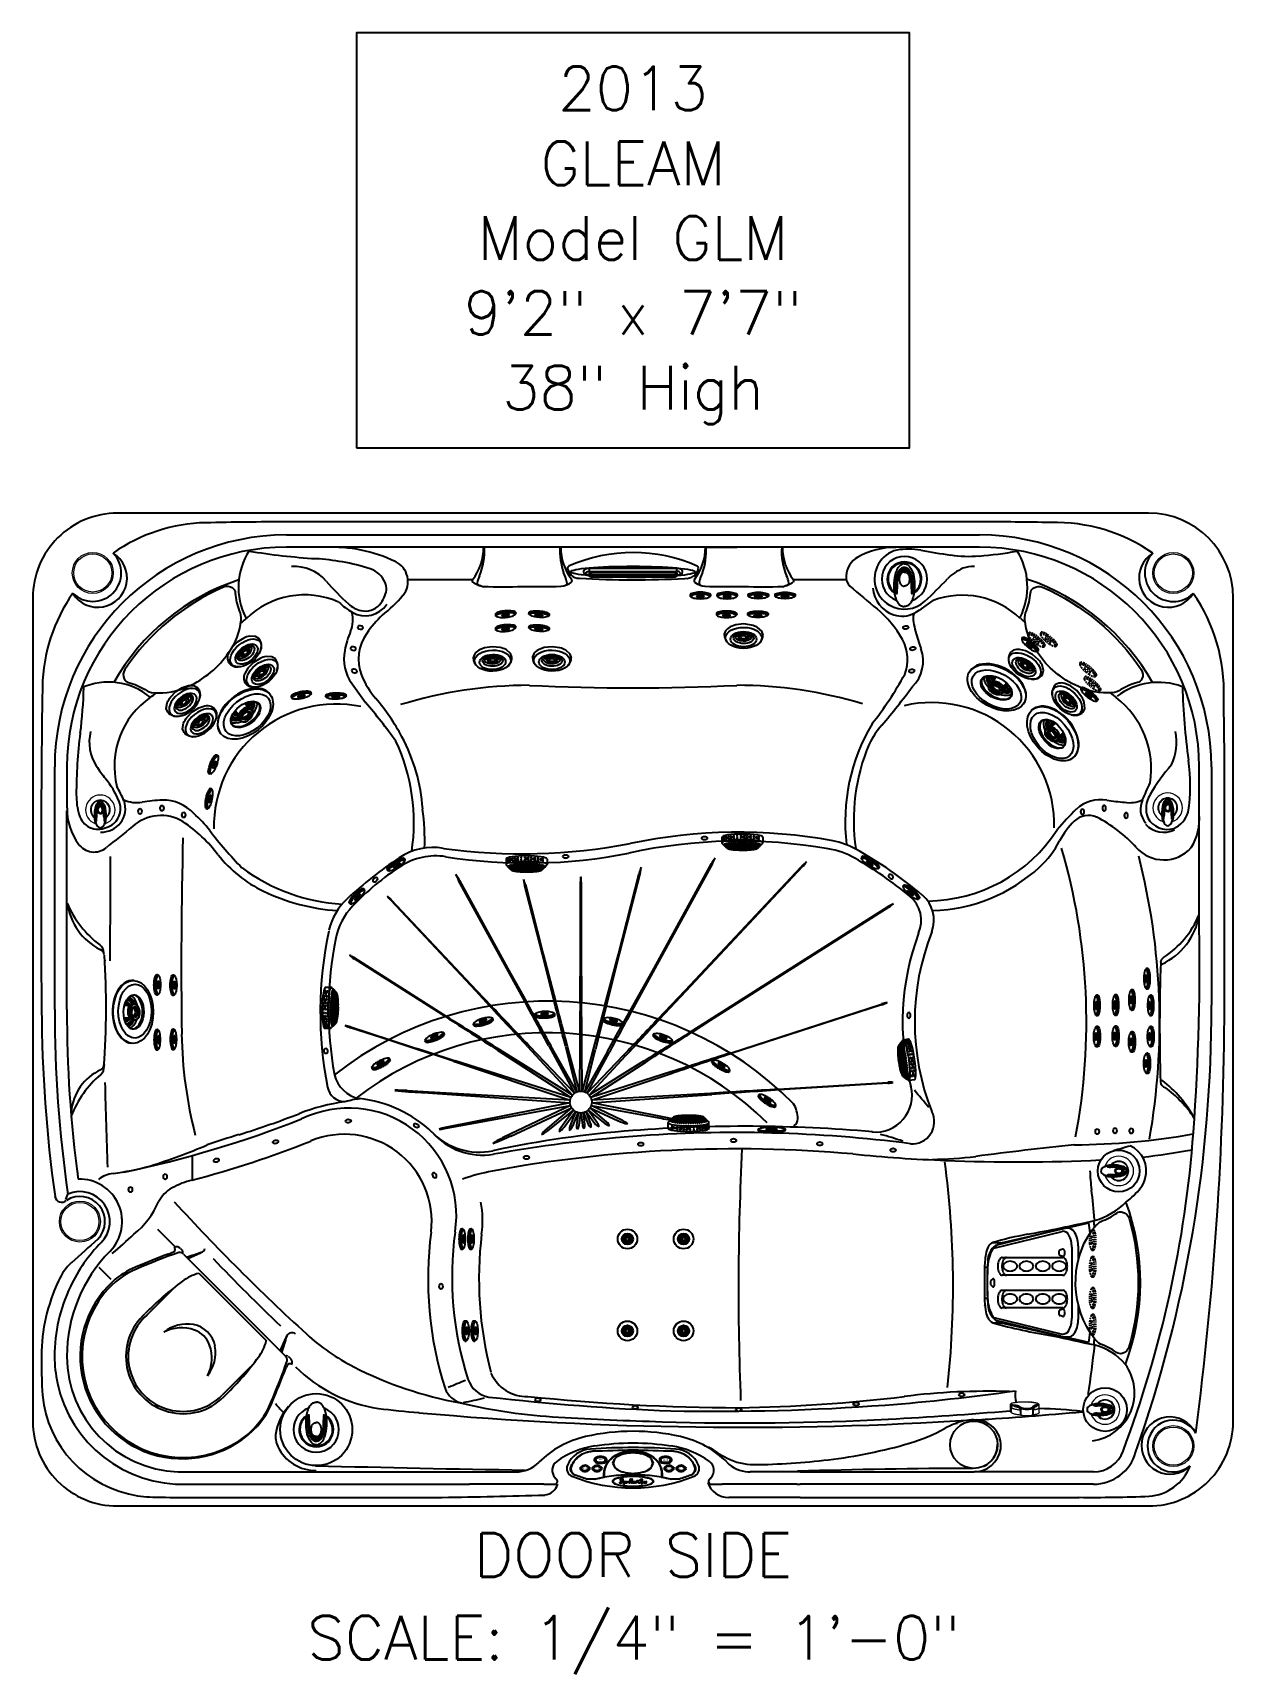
# Model space of a CAD drawing. Extents: x 398 to 508, y 628 to 778.
import ezdxf
from ezdxf.enums import TextEntityAlignment as Align

# ---------------------------------------------------------------- set-up
doc = ezdxf.new("R2010")
doc.units = 0
doc.header["$MEASUREMENT"] = 0
doc.linetypes.add('HIDDEN', pattern=[0.1875, 0.0625, -0.0625, 0.0625])
for name, color, linetype in [('1', 4, 'Continuous'), ('1_CYAN', 4, 'Continuous'), ('2', 7, 'Continuous'), ('DIM', 3, 'Continuous')]:
    doc.layers.add(name, color=color, linetype=linetype)
doc.styles.add('SIMPLEX', font='simplex')

msp = doc.modelspace()

# ---------------------------------------------------------------- texts
at = {"layer": 'DIM', "style": 'SIMPLEX'}
for s, p in [('2013', (453.08, 771.39)), ('GLEAM', (453.08, 764.53)), ('Model GLM', (453.08, 757.67)), ('9\'2" x 7\'7"', (453.08, 750.82)), ('38" High', (453.08, 743.96)), ('DOOR SIDE', (453.08, 636.97)), ('SCALE: 1/4" = 1\'-0"', (453.15, 629.38))]:
    msp.add_text(s, height=4, dxfattribs=at).set_placement(p, align=Align.CENTER)

# ---------------------------------------------------------------- blocks, each defined once
blk = doc.blocks.new('GLEAMLID')
at = {"layer": '1', "color": 4, "linetype": 'Continuous'}
for p, q in [((-6.6, 5.9), (6.6, 5.9)), ((-4.38, 5.66), (4.38, 5.66)), ((-5.04, -0.42), (-5.04, 2.99)), ((5.04, -0.42), (5.04, 2.99)), ((-5.25, -0.74), (-5.25, -0.42)), ((-5.04, -0.42), (-5.04, -0.74)), ((5.04, -0.42), (5.04, -0.74)), ((5.25, -0.74), (5.25, -0.42))]:
    blk.add_line(p, q, dxfattribs=at)
at = {"layer": '1', "color": 4}
for centre, radius, start, end in [((57.53, -24.59), 71.32, 154.8586, 158.1484), ((-6.66, 5.45), 0.456, 82.8153, 144.9805), ((-0.56, 3.45), 4.41, 150.051, 171.6734), ((0.56, 3.45), 4.41, 8.3266, 29.949), ((6.66, 5.45), 0.456, 35.0195, 97.1847), ((-57.53, -24.59), 71.32, 21.8516, 25.1414), ((25.48, -0.36), 30.73, 171.6734, 180.1115), ((-25.48, -0.36), 30.73, 359.8885, 8.3266), ((-1.66, -0.98), 7.59, 157.2628, 185.5447), ((0.57, -0.8), 3.41, 125.1442, 173.5825), ((0.56, -1.49), 3.55, 115.5898, 162.4687), ((0, 0), 2.43, 54.9207, 125.0793), ((0, -0.42), 2.34, 65.5803, 114.4197), ((-0.56, -1.49), 3.55, 17.5313, 64.4102), ((-0.57, -0.8), 3.41, 6.4175, 54.8558), ((1.66, -0.98), 7.59, 354.4553, 22.7372)]:
    blk.add_arc(centre, radius, start, end, dxfattribs=at)
at = {"layer": '1', "color": 4, "linetype": 'Continuous'}
for radius, start, end in [(5.25, 180, 0), (5.04, 180, 0), (9.27, 186.0377, 353.9623)]:
    blk.add_arc((0, -0.74), radius, start, end, dxfattribs=at)
blk = doc.blocks.new('TR CONTROL PANEL')
at = {"layer": '1'}
for points in [[(-4.41, 0.59), (-4.63, 0.39), (-4.63, 0.42), (-4.41, 0.61), (-4.19, 0.42), (-4.19, 0.39)], [(-4.26, 0.39), (-4.29, 0.39), (-4.29, 0.36), (-4.26, 0.36), (-4.26, 0.36), (-4.3, 0.36), (-4.3, 0.44), (-4.26, 0.44), (-4.26, 0.43), (-4.29, 0.43), (-4.29, 0.4), (-4.26, 0.4)], [(-3.3, 0.34), (-3.52, 0.54), (-3.52, 0.52), (-3.3, 0.32), (-3.08, 0.52), (-3.08, 0.54)], [(-3.16, 0.53), (-3.19, 0.53), (-3.19, 0.5), (-3.15, 0.5), (-3.15, 0.5), (-3.2, 0.5), (-3.2, 0.58), (-3.15, 0.58), (-3.15, 0.57), (-3.19, 0.57), (-3.19, 0.54), (-3.16, 0.54)], [(-3, 1.24), (-3.05, 1.24), (-3.05, 1.19), (-2.99, 1.19), (-2.99, 1.18), (-3.07, 1.18), (-3.07, 1.31), (-3, 1.31), (-3, 1.3), (-3.05, 1.3), (-3.05, 1.26), (-3, 1.26)], [(-2.94, 1.3), (-2.99, 1.3), (-2.99, 1.31), (-2.89, 1.31), (-2.89, 1.3), (-2.93, 1.3), (-2.93, 1.18), (-2.94, 1.18)], [(2.75, 1.3), (2.77, 1.3), (2.77, 1.18), (2.83, 1.18), (2.83, 1.16), (2.75, 1.16)], [(2.87, 1.3), (2.87, 1.16), (2.85, 1.16), (2.85, 1.3)], [(3.04, 1.3), (3.04, 1.24), (3.11, 1.24), (3.11, 1.3), (3.13, 1.3), (3.13, 1.16), (3.11, 1.16), (3.11, 1.23), (3.04, 1.23), (3.04, 1.16), (3.03, 1.16), (3.03, 1.3)], [(3.31, 0.58), (3.09, 0.38), (3.09, 0.4), (3.31, 0.6), (3.53, 0.4), (3.53, 0.38)], [(3.18, 1.28), (3.14, 1.28), (3.14, 1.3), (3.24, 1.3), (3.24, 1.28), (3.2, 1.28), (3.2, 1.16), (3.18, 1.16)], [(4.4, 0.32), (4.18, 0.52), (4.18, 0.5), (4.4, 0.3), (4.62, 0.5), (4.62, 0.52)], [(4.39, 0.56), (4.44, 0.56), (4.44, 0.55), (4.4, 0.55), (4.4, 0.52), (4.43, 0.52), (4.43, 0.51), (4.4, 0.51), (4.4, 0.48), (4.39, 0.48)], [(4.45, 0.56), (4.5, 0.56), (4.5, 0.55), (4.46, 0.55), (4.46, 0.52), (4.49, 0.52), (4.49, 0.51), (4.46, 0.51), (4.46, 0.48), (4.45, 0.48)]]:
    blk.add_hatch(color=3, dxfattribs=at).paths.add_polyline_path(points)
h = blk.add_hatch(color=3, dxfattribs=at)
edge = h.paths.add_edge_path()
edge.add_spline(control_points=[(-4.49, 0.39), (-4.5, 0.4), (-4.5, 0.42), (-4.5, 0.43), (-4.5, 0.43), (-4.5, 0.43), (-4.5, 0.43), (-4.5, 0.42), (-4.5, 0.41), (-4.51, 0.4), (-4.51, 0.4), (-4.52, 0.36), (-4.52, 0.36), (-4.52, 0.36), (-4.53, 0.36), (-4.53, 0.36), (-4.53, 0.36), (-4.54, 0.4), (-4.54, 0.4), (-4.55, 0.41), (-4.55, 0.42), (-4.55, 0.43), (-4.55, 0.43), (-4.55, 0.43), (-4.55, 0.43), (-4.55, 0.42), (-4.55, 0.4), (-4.55, 0.39), (-4.55, 0.39), (-4.56, 0.36), (-4.56, 0.36), (-4.56, 0.36), (-4.57, 0.36), (-4.57, 0.36), (-4.57, 0.36), (-4.56, 0.44), (-4.56, 0.44), (-4.56, 0.44), (-4.55, 0.44), (-4.55, 0.44), (-4.55, 0.44), (-4.53, 0.4), (-4.53, 0.4), (-4.53, 0.39), (-4.53, 0.38), (-4.52, 0.37), (-4.52, 0.37), (-4.52, 0.37), (-4.52, 0.37), (-4.52, 0.38), (-4.52, 0.39), (-4.52, 0.4), (-4.52, 0.4), (-4.5, 0.44), (-4.5, 0.44), (-4.5, 0.44), (-4.49, 0.44), (-4.49, 0.44), (-4.49, 0.44), (-4.48, 0.36), (-4.48, 0.36), (-4.48, 0.36), (-4.49, 0.36), (-4.49, 0.36), (-4.49, 0.36), (-4.49, 0.39), (-4.49, 0.39)], knot_values=[0, 0, 0, 0, 1, 1, 1, 2, 2, 2, 3, 3, 3, 4, 4, 4, 5, 5, 5, 6, 6, 6, 7, 7, 7, 8, 8, 8, 9, 9, 9, 10, 10, 10, 11, 11, 11, 12, 12, 12, 13, 13, 13, 14, 14, 14, 15, 15, 15, 16, 16, 16, 17, 17, 17, 18, 18, 18, 19, 19, 19, 20, 20, 20, 21, 21, 21, 22, 22, 22, 22], degree=3, periodic=0)
h = blk.add_hatch(color=3, dxfattribs=at)
edge = h.paths.add_edge_path(flags=16)
edge.add_spline(control_points=[(-4.43, 0.36), (-4.42, 0.36), (-4.41, 0.38), (-4.41, 0.4), (-4.41, 0.41), (-4.42, 0.43), (-4.43, 0.43), (-4.45, 0.43), (-4.46, 0.41), (-4.46, 0.4), (-4.46, 0.38), (-4.45, 0.36), (-4.43, 0.36), (-4.43, 0.36), (-4.43, 0.36), (-4.43, 0.36)], knot_values=[0, 0, 0, 0, 1, 1, 1, 2, 2, 2, 3, 3, 3, 4, 4, 4, 5, 5, 5, 5], degree=3, periodic=0)
edge = h.paths.add_edge_path()
edge.add_spline(control_points=[(-4.43, 0.35), (-4.46, 0.35), (-4.47, 0.37), (-4.47, 0.4), (-4.47, 0.42), (-4.46, 0.44), (-4.43, 0.44), (-4.41, 0.44), (-4.4, 0.42), (-4.4, 0.4), (-4.4, 0.37), (-4.41, 0.35), (-4.43, 0.35), (-4.43, 0.35), (-4.43, 0.35), (-4.43, 0.35)], knot_values=[0, 0, 0, 0, 1, 1, 1, 2, 2, 2, 3, 3, 3, 4, 4, 4, 5, 5, 5, 5], degree=3, periodic=0)
h = blk.add_hatch(color=3, dxfattribs=at)
edge = h.paths.add_edge_path(flags=16)
edge.add_spline(control_points=[(-4.37, 0.36), (-4.37, 0.36), (-4.37, 0.36), (-4.36, 0.36), (-4.34, 0.36), (-4.33, 0.38), (-4.33, 0.4), (-4.33, 0.42), (-4.34, 0.43), (-4.36, 0.43), (-4.37, 0.43), (-4.37, 0.43), (-4.37, 0.43), (-4.37, 0.43), (-4.37, 0.36), (-4.37, 0.36)], knot_values=[0, 0, 0, 0, 1, 1, 1, 2, 2, 2, 3, 3, 3, 4, 4, 4, 5, 5, 5, 5], degree=3, periodic=0)
edge = h.paths.add_edge_path()
edge.add_spline(control_points=[(-4.38, 0.44), (-4.38, 0.44), (-4.37, 0.44), (-4.36, 0.44), (-4.35, 0.44), (-4.34, 0.43), (-4.33, 0.43), (-4.32, 0.42), (-4.32, 0.41), (-4.32, 0.4), (-4.32, 0.39), (-4.32, 0.37), (-4.33, 0.37), (-4.34, 0.36), (-4.35, 0.36), (-4.36, 0.36), (-4.37, 0.36), (-4.38, 0.36), (-4.38, 0.36), (-4.38, 0.36), (-4.38, 0.44), (-4.38, 0.44)], knot_values=[0, 0, 0, 0, 1, 1, 1, 2, 2, 2, 3, 3, 3, 4, 4, 4, 5, 5, 5, 6, 6, 6, 7, 7, 7, 7], degree=3, periodic=0)
h = blk.add_hatch(color=3, dxfattribs=at)
edge = h.paths.add_edge_path()
edge.add_spline(control_points=[(-3.39, 0.53), (-3.39, 0.54), (-3.39, 0.56), (-3.39, 0.57), (-3.39, 0.57), (-3.39, 0.57), (-3.39, 0.57), (-3.39, 0.56), (-3.4, 0.55), (-3.4, 0.54), (-3.4, 0.54), (-3.42, 0.5), (-3.42, 0.5), (-3.42, 0.5), (-3.42, 0.5), (-3.42, 0.5), (-3.42, 0.5), (-3.44, 0.53), (-3.44, 0.53), (-3.44, 0.55), (-3.44, 0.56), (-3.45, 0.57), (-3.45, 0.57), (-3.45, 0.57), (-3.45, 0.57), (-3.45, 0.56), (-3.45, 0.54), (-3.45, 0.53), (-3.45, 0.53), (-3.45, 0.5), (-3.45, 0.5), (-3.45, 0.5), (-3.46, 0.5), (-3.46, 0.5), (-3.46, 0.5), (-3.45, 0.58), (-3.45, 0.58), (-3.45, 0.58), (-3.44, 0.58), (-3.44, 0.58), (-3.44, 0.58), (-3.43, 0.54), (-3.43, 0.54), (-3.42, 0.53), (-3.42, 0.52), (-3.42, 0.51), (-3.42, 0.51), (-3.42, 0.51), (-3.42, 0.51), (-3.42, 0.52), (-3.41, 0.53), (-3.41, 0.54), (-3.41, 0.54), (-3.4, 0.58), (-3.4, 0.58), (-3.4, 0.58), (-3.38, 0.58), (-3.38, 0.58), (-3.38, 0.58), (-3.38, 0.5), (-3.38, 0.5), (-3.38, 0.5), (-3.39, 0.5), (-3.39, 0.5), (-3.39, 0.5), (-3.39, 0.53), (-3.39, 0.53)], knot_values=[0, 0, 0, 0, 1, 1, 1, 2, 2, 2, 3, 3, 3, 4, 4, 4, 5, 5, 5, 6, 6, 6, 7, 7, 7, 8, 8, 8, 9, 9, 9, 10, 10, 10, 11, 11, 11, 12, 12, 12, 13, 13, 13, 14, 14, 14, 15, 15, 15, 16, 16, 16, 17, 17, 17, 18, 18, 18, 19, 19, 19, 20, 20, 20, 21, 21, 21, 22, 22, 22, 22], degree=3, periodic=0)
h = blk.add_hatch(color=3, dxfattribs=at)
edge = h.paths.add_edge_path(flags=16)
edge.add_spline(control_points=[(-3.33, 0.5), (-3.31, 0.5), (-3.3, 0.52), (-3.3, 0.54), (-3.3, 0.55), (-3.31, 0.57), (-3.33, 0.57), (-3.35, 0.57), (-3.35, 0.55), (-3.35, 0.54), (-3.35, 0.52), (-3.35, 0.5), (-3.33, 0.5), (-3.33, 0.5), (-3.33, 0.5), (-3.33, 0.5)], knot_values=[0, 0, 0, 0, 1, 1, 1, 2, 2, 2, 3, 3, 3, 4, 4, 4, 5, 5, 5, 5], degree=3, periodic=0)
edge = h.paths.add_edge_path()
edge.add_spline(control_points=[(-3.33, 0.49), (-3.35, 0.49), (-3.37, 0.51), (-3.37, 0.54), (-3.37, 0.56), (-3.35, 0.58), (-3.33, 0.58), (-3.31, 0.58), (-3.29, 0.56), (-3.29, 0.54), (-3.29, 0.51), (-3.31, 0.49), (-3.33, 0.49), (-3.33, 0.49), (-3.33, 0.49), (-3.33, 0.49)], knot_values=[0, 0, 0, 0, 1, 1, 1, 2, 2, 2, 3, 3, 3, 4, 4, 4, 5, 5, 5, 5], degree=3, periodic=0)
h = blk.add_hatch(color=3, dxfattribs=at)
edge = h.paths.add_edge_path(flags=16)
edge.add_spline(control_points=[(-3.27, 0.5), (-3.26, 0.5), (-3.26, 0.5), (-3.26, 0.5), (-3.23, 0.5), (-3.22, 0.52), (-3.22, 0.54), (-3.22, 0.56), (-3.23, 0.57), (-3.26, 0.57), (-3.26, 0.57), (-3.26, 0.57), (-3.27, 0.57), (-3.27, 0.57), (-3.27, 0.5), (-3.27, 0.5)], knot_values=[0, 0, 0, 0, 1, 1, 1, 2, 2, 2, 3, 3, 3, 4, 4, 4, 5, 5, 5, 5], degree=3, periodic=0)
edge = h.paths.add_edge_path()
edge.add_spline(control_points=[(-3.28, 0.58), (-3.27, 0.58), (-3.26, 0.58), (-3.26, 0.58), (-3.24, 0.58), (-3.23, 0.57), (-3.22, 0.57), (-3.22, 0.56), (-3.21, 0.55), (-3.21, 0.54), (-3.21, 0.52), (-3.22, 0.51), (-3.22, 0.51), (-3.23, 0.5), (-3.24, 0.49), (-3.26, 0.49), (-3.27, 0.49), (-3.27, 0.5), (-3.28, 0.5), (-3.28, 0.5), (-3.28, 0.58), (-3.28, 0.58)], knot_values=[0, 0, 0, 0, 1, 1, 1, 2, 2, 2, 3, 3, 3, 4, 4, 4, 5, 5, 5, 6, 6, 6, 7, 7, 7, 7], degree=3, periodic=0)
h = blk.add_hatch(color=3, dxfattribs=at)
edge = h.paths.add_edge_path()
edge.add_spline(control_points=[(-3.12, 1.31), (-3.12, 1.31), (-3.1, 1.31), (-3.1, 1.31), (-3.1, 1.31), (-3.1, 1.22), (-3.1, 1.22), (-3.1, 1.19), (-3.12, 1.18), (-3.14, 1.18), (-3.15, 1.18), (-3.15, 1.18), (-3.16, 1.18), (-3.16, 1.18), (-3.15, 1.19), (-3.15, 1.19), (-3.15, 1.19), (-3.15, 1.19), (-3.14, 1.19), (-3.12, 1.19), (-3.12, 1.2), (-3.12, 1.22), (-3.12, 1.22), (-3.12, 1.31), (-3.12, 1.31)], knot_values=[0, 0, 0, 0, 1, 1, 1, 2, 2, 2, 3, 3, 3, 4, 4, 4, 5, 5, 5, 6, 6, 6, 7, 7, 7, 8, 8, 8, 8], degree=3, periodic=0)
h = blk.add_hatch(color=3, dxfattribs=at)
edge = h.paths.add_edge_path()
edge.add_spline(control_points=[(-2.87, 1.2), (-2.87, 1.19), (-2.86, 1.19), (-2.84, 1.19), (-2.83, 1.19), (-2.81, 1.2), (-2.81, 1.21), (-2.81, 1.23), (-2.82, 1.23), (-2.84, 1.24), (-2.86, 1.25), (-2.88, 1.26), (-2.88, 1.28), (-2.88, 1.3), (-2.86, 1.32), (-2.83, 1.32), (-2.82, 1.32), (-2.81, 1.31), (-2.8, 1.31), (-2.8, 1.31), (-2.81, 1.29), (-2.81, 1.29), (-2.81, 1.3), (-2.82, 1.3), (-2.83, 1.3), (-2.85, 1.3), (-2.86, 1.29), (-2.86, 1.28), (-2.86, 1.27), (-2.85, 1.26), (-2.83, 1.26), (-2.81, 1.25), (-2.8, 1.24), (-2.8, 1.22), (-2.8, 1.19), (-2.81, 1.18), (-2.84, 1.18), (-2.86, 1.18), (-2.87, 1.18), (-2.88, 1.19), (-2.88, 1.19), (-2.87, 1.2), (-2.87, 1.2)], knot_values=[0, 0, 0, 0, 1, 1, 1, 2, 2, 2, 3, 3, 3, 4, 4, 4, 5, 5, 5, 6, 6, 6, 7, 7, 7, 8, 8, 8, 9, 9, 9, 10, 10, 10, 11, 11, 11, 12, 12, 12, 13, 13, 13, 14, 14, 14, 14], degree=3, periodic=0)
h = blk.add_hatch(color=3, dxfattribs=at)
edge = h.paths.add_edge_path()
edge.add_spline(control_points=[(3, 1.17), (2.99, 1.17), (2.98, 1.16), (2.96, 1.16), (2.94, 1.16), (2.92, 1.17), (2.91, 1.18), (2.9, 1.19), (2.89, 1.21), (2.89, 1.23), (2.89, 1.27), (2.92, 1.3), (2.96, 1.3), (2.98, 1.3), (2.99, 1.3), (2.99, 1.29), (2.99, 1.29), (2.99, 1.28), (2.99, 1.28), (2.98, 1.28), (2.97, 1.29), (2.96, 1.29), (2.93, 1.29), (2.91, 1.26), (2.91, 1.23), (2.91, 1.2), (2.93, 1.18), (2.96, 1.18), (2.97, 1.18), (2.98, 1.18), (2.98, 1.18), (2.98, 1.18), (2.98, 1.22), (2.98, 1.22), (2.98, 1.22), (2.95, 1.22), (2.95, 1.22), (2.95, 1.22), (2.95, 1.23), (2.95, 1.23), (2.95, 1.23), (3, 1.23), (3, 1.23), (3, 1.23), (3, 1.17), (3, 1.17)], knot_values=[0, 0, 0, 0, 1, 1, 1, 2, 2, 2, 3, 3, 3, 4, 4, 4, 5, 5, 5, 6, 6, 6, 7, 7, 7, 8, 8, 8, 9, 9, 9, 10, 10, 10, 11, 11, 11, 12, 12, 12, 13, 13, 13, 14, 14, 14, 15, 15, 15, 15], degree=3, periodic=0)
h = blk.add_hatch(color=3, dxfattribs=at)
edge = h.paths.add_edge_path(flags=16)
edge.add_spline(control_points=[(3.27, 0.35), (3.28, 0.35), (3.29, 0.36), (3.29, 0.38), (3.29, 0.4), (3.28, 0.41), (3.27, 0.41), (3.25, 0.41), (3.24, 0.4), (3.24, 0.38), (3.24, 0.36), (3.25, 0.35), (3.27, 0.35), (3.27, 0.35), (3.27, 0.35), (3.27, 0.35)], knot_values=[0, 0, 0, 0, 1, 1, 1, 2, 2, 2, 3, 3, 3, 4, 4, 4, 5, 5, 5, 5], degree=3, periodic=0)
edge = h.paths.add_edge_path()
edge.add_spline(control_points=[(3.27, 0.34), (3.24, 0.34), (3.23, 0.36), (3.23, 0.38), (3.23, 0.41), (3.25, 0.42), (3.27, 0.42), (3.29, 0.42), (3.3, 0.41), (3.3, 0.38), (3.3, 0.35), (3.29, 0.34), (3.27, 0.34), (3.27, 0.34), (3.27, 0.34), (3.27, 0.34)], knot_values=[0, 0, 0, 0, 1, 1, 1, 2, 2, 2, 3, 3, 3, 4, 4, 4, 5, 5, 5, 5], degree=3, periodic=0)
h = blk.add_hatch(color=3, dxfattribs=at)
edge = h.paths.add_edge_path()
edge.add_spline(control_points=[(3.32, 0.34), (3.32, 0.34), (3.32, 0.42), (3.32, 0.42), (3.32, 0.42), (3.33, 0.42), (3.33, 0.42), (3.33, 0.42), (3.35, 0.38), (3.35, 0.38), (3.36, 0.37), (3.37, 0.36), (3.37, 0.35), (3.37, 0.35), (3.37, 0.35), (3.37, 0.35), (3.37, 0.36), (3.37, 0.37), (3.37, 0.39), (3.37, 0.39), (3.37, 0.42), (3.37, 0.42), (3.37, 0.42), (3.38, 0.42), (3.38, 0.42), (3.38, 0.42), (3.38, 0.34), (3.38, 0.34), (3.38, 0.34), (3.37, 0.34), (3.37, 0.34), (3.37, 0.34), (3.34, 0.38), (3.34, 0.38), (3.34, 0.39), (3.33, 0.4), (3.33, 0.41), (3.33, 0.41), (3.33, 0.41), (3.33, 0.41), (3.33, 0.4), (3.33, 0.39), (3.33, 0.37), (3.33, 0.37), (3.33, 0.34), (3.33, 0.34), (3.33, 0.34), (3.32, 0.34), (3.32, 0.34)], knot_values=[0, 0, 0, 0, 1, 1, 1, 2, 2, 2, 3, 3, 3, 4, 4, 4, 5, 5, 5, 6, 6, 6, 7, 7, 7, 8, 8, 8, 9, 9, 9, 10, 10, 10, 11, 11, 11, 12, 12, 12, 13, 13, 13, 14, 14, 14, 15, 15, 15, 16, 16, 16, 16], degree=3, periodic=0)
h = blk.add_hatch(color=3, dxfattribs=at)
edge = h.paths.add_edge_path(flags=16)
edge.add_spline(control_points=[(4.34, 0.48), (4.36, 0.48), (4.37, 0.5), (4.37, 0.52), (4.37, 0.53), (4.36, 0.55), (4.34, 0.55), (4.33, 0.55), (4.32, 0.54), (4.32, 0.52), (4.32, 0.5), (4.33, 0.48), (4.34, 0.48), (4.34, 0.48), (4.34, 0.48), (4.34, 0.48)], knot_values=[0, 0, 0, 0, 1, 1, 1, 2, 2, 2, 3, 3, 3, 4, 4, 4, 5, 5, 5, 5], degree=3, periodic=0)
edge = h.paths.add_edge_path()
edge.add_spline(control_points=[(4.34, 0.48), (4.32, 0.48), (4.31, 0.49), (4.31, 0.52), (4.31, 0.54), (4.32, 0.56), (4.34, 0.56), (4.37, 0.56), (4.38, 0.54), (4.38, 0.52), (4.38, 0.49), (4.36, 0.48), (4.34, 0.48), (4.34, 0.48), (4.34, 0.48), (4.34, 0.48)], knot_values=[0, 0, 0, 0, 1, 1, 1, 2, 2, 2, 3, 3, 3, 4, 4, 4, 5, 5, 5, 5], degree=3, periodic=0)
at = {"layer": '1', "linetype": 'Continuous'}
h = blk.add_hatch(color=3, dxfattribs=at)
edge = h.paths.add_edge_path()
edge.add_spline(control_points=[(-0.93, -0.63), (-0.95, -0.7), (-0.98, -0.83), (-1.1, -0.88), (-1.26, -0.89), (-1.2, -0.81), (-1.06, -0.95), (-1.01, -0.72), (-0.91, -0.54), (-1.05, -0.57), (-1.11, -0.55), (-1.22, -0.62), (-1.04, -0.6), (-1.1, -0.69), (-1.22, -0.6), (-1.11, -0.52), (-1.03, -0.54), (-0.87, -0.51), (-0.91, -0.59), (-0.93, -0.63)], knot_values=[0, 0, 0, 0, 0.198967, 0.351764, 0.448382, 0.477359, 0.578362, 0.836324, 0.938652, 1.035391, 1.136918, 1.180033, 1.289258, 1.318104, 1.430669, 1.499371, 1.632238, 1.733466, 1.831102, 1.831102, 1.831102, 1.831102], degree=3, periodic=0)
h = blk.add_hatch(color=3, dxfattribs=at)
edge = h.paths.add_edge_path()
edge.add_spline(control_points=[(-0.85, -0.96), (-0.85, -0.97), (-0.83, -0.98), (-0.83, -1), (-0.75, -0.84), (-0.85, -0.93), (-0.85, -0.96)], knot_values=[0, 0, 0, 0, 0.25, 0.5, 0.75, 1, 1, 1, 1], degree=3, periodic=0)
edge = h.paths.add_edge_path()
edge.add_spline(control_points=[(-0.72, -0.85), (-0.74, -0.86), (-0.74, -0.83), (-0.85, -1.03), (-0.88, -0.96), (-0.77, -0.88), (-0.75, -0.78), (-0.84, -0.9), (-0.9, -0.85), (-0.74, -0.74), (-0.72, -0.77), (-0.73, -0.8), (-0.76, -0.74), (-0.85, -0.86), (-0.83, -0.88), (-0.75, -0.77), (-0.72, -0.77), (-0.77, -0.89), (-0.7, -0.82), (-0.72, -0.85), (-0.72, -0.85)], knot_values=[0, 0, 0, 0, 0.055556, 0.111111, 0.166667, 0.222222, 0.277778, 0.333333, 0.388889, 0.444444, 0.5, 0.555556, 0.611111, 0.666667, 0.722222, 0.777778, 0.833333, 0.888889, 0.944444, 1, 1, 1, 1], degree=3, periodic=0)
h = blk.add_hatch(color=3, dxfattribs=at)
edge = h.paths.add_edge_path()
edge.add_spline(control_points=[(-0.61, -0.78), (-0.61, -0.78), (-0.6, -0.74), (-0.73, -0.88), (-0.61, -0.79), (-0.61, -0.78)], knot_values=[0, 0, 0, 0, 0.333333, 0.666667, 1, 1, 1, 1], degree=3, periodic=0)
edge = h.paths.add_edge_path()
edge.add_spline(control_points=[(-0.6, -0.85), (-0.63, -0.86), (-0.66, -0.88), (-0.74, -0.85), (-0.61, -0.74), (-0.55, -0.78), (-0.71, -0.85), (-0.65, -0.87), (-0.59, -0.83), (-0.6, -0.85), (-0.6, -0.85)], knot_values=[0, 0, 0, 0, 0.125, 0.25, 0.375, 0.5, 0.625, 0.75, 0.875, 1, 1, 1, 1], degree=3, periodic=0)
h = blk.add_hatch(color=3, dxfattribs=at)
edge = h.paths.add_edge_path()
edge.add_spline(control_points=[(-0.52, -0.77), (-0.54, -0.8), (-0.57, -0.88), (-0.5, -0.74), (-0.46, -0.78), (-0.46, -0.81), (-0.5, -0.82), (-0.48, -0.79), (-0.52, -0.75), (-0.52, -0.87), (-0.62, -0.88), (-0.58, -0.77), (-0.54, -0.77), (-0.52, -0.77)], knot_values=[0, 0, 0, 0, 0.068981, 0.162535, 0.187019, 0.210447, 0.235362, 0.260111, 0.269463, 0.382393, 0.409822, 0.51405, 0.545861, 0.545861, 0.545861, 0.545861], degree=3, periodic=0)
h = blk.add_hatch(color=3, dxfattribs=at)
edge = h.paths.add_edge_path()
edge.add_spline(control_points=[(-0.13, -0.87), (-0.16, -0.85), (-0.2, -0.82), (-0.28, -0.76), (-0.19, -0.71), (-0.12, -0.68), (-0.05, -0.58), (-0.14, -0.49), (-0.28, -0.66), (-0.26, -0.92), (-0.42, -0.83), (-0.27, -0.7), (-0.32, -0.55), (-0.14, -0.5), (-0.45, -1.07), (-0.18, -0.43), (-0.01, -0.59), (-0.1, -0.7), (-0.18, -0.72), (-0.25, -0.75), (-0.18, -0.8), (-0.08, -0.82), (-0.13, -0.86), (-0.13, -0.87)], knot_values=[0, 0, 0, 0, 0.12958, 0.176187, 0.203235, 0.377316, 0.456483, 0.505819, 0.685599, 0.924296, 0.957938, 1.146128, 1.284168, 1.324489, 1.597316, 1.938754, 2.0187, 2.125518, 2.276554, 2.290818, 2.319815, 2.451043, 2.48358, 2.48358, 2.48358, 2.48358], degree=3, periodic=0)
h = blk.add_hatch(color=3, dxfattribs=at)
edge = h.paths.add_edge_path()
edge.add_spline(control_points=[(0.05, -0.76), (0.04, -0.79), (0.02, -0.82), (0.07, -0.89), (0.07, -0.77), (0.18, -0.76), (0.05, -0.91), (0, -0.83), (0.01, -0.76), (0.04, -0.76), (0.05, -0.76)], knot_values=[0, 0, 0, 0, 0.078649, 0.101856, 0.212419, 0.233242, 0.37716, 0.416238, 0.492402, 0.519951, 0.519951, 0.519951, 0.519951], degree=3, periodic=0)
h = blk.add_hatch(color=3, dxfattribs=at)
edge = h.paths.add_edge_path()
edge.add_spline(control_points=[(0.23, -0.78), (0.23, -0.78), (0.23, -0.74), (0.11, -0.88), (0.23, -0.79), (0.23, -0.78)], knot_values=[0, 0, 0, 0, 0.333333, 0.666667, 1, 1, 1, 1], degree=3, periodic=0)
edge = h.paths.add_edge_path()
edge.add_spline(control_points=[(0.23, -0.85), (0.21, -0.86), (0.18, -0.88), (0.1, -0.85), (0.23, -0.74), (0.28, -0.78), (0.12, -0.85), (0.18, -0.87), (0.24, -0.83), (0.23, -0.85), (0.23, -0.85)], knot_values=[0, 0, 0, 0, 0.125, 0.25, 0.375, 0.5, 0.625, 0.75, 0.875, 1, 1, 1, 1], degree=3, periodic=0)
h = blk.add_hatch(color=3, dxfattribs=at)
edge = h.paths.add_edge_path()
edge.add_spline(control_points=[(0.31, -0.77), (0.3, -0.8), (0.27, -0.88), (0.34, -0.74), (0.38, -0.78), (0.38, -0.81), (0.33, -0.82), (0.36, -0.79), (0.32, -0.75), (0.32, -0.87), (0.22, -0.88), (0.26, -0.77), (0.3, -0.77), (0.31, -0.77)], knot_values=[0, 0, 0, 0, 0.068981, 0.162516, 0.187036, 0.210467, 0.235395, 0.26014, 0.269478, 0.382392, 0.409835, 0.514066, 0.545837, 0.545837, 0.545837, 0.545837], degree=3, periodic=0)
h = blk.add_hatch(color=3, dxfattribs=at)
edge = h.paths.add_edge_path()
edge.add_spline(control_points=[(0.52, -0.83), (0.56, -0.85), (0.64, -0.89), (0.81, -0.82), (0.72, -0.73), (0.67, -0.69), (0.58, -0.59), (0.76, -0.49), (0.9, -0.55), (0.84, -0.65), (0.74, -0.62), (0.89, -0.56), (0.75, -0.51), (0.62, -0.58), (0.69, -0.67), (0.75, -0.7), (0.85, -0.82), (0.67, -0.88), (0.46, -0.88), (0.51, -0.84), (0.52, -0.83)], knot_values=[0, 0, 0, 0, 0.136555, 0.269778, 0.35978, 0.40452, 0.489667, 0.692651, 0.768366, 0.860978, 0.896125, 0.991745, 1.0455, 1.20589, 1.267931, 1.317887, 1.430837, 1.613763, 1.755489, 1.788143, 1.788143, 1.788143, 1.788143], degree=3, periodic=0)
h = blk.add_hatch(color=3, dxfattribs=at)
edge = h.paths.add_edge_path()
edge.add_spline(control_points=[(0.88, -0.77), (0.86, -0.82), (0.83, -0.91), (0.88, -0.8), (0.93, -0.75), (0.99, -0.82), (0.93, -0.87), (0.86, -0.88), (0.87, -0.86), (0.91, -0.89), (0.95, -0.81), (0.9, -0.75), (0.83, -0.88), (0.86, -0.97), (0.72, -0.99), (0.78, -0.77), (0.87, -0.77), (0.88, -0.77)], knot_values=[0, 0, 0, 0, 0.105362, 0.188246, 0.24256, 0.283374, 0.394264, 0.41279, 0.42101, 0.440152, 0.522525, 0.542561, 0.637027, 0.768467, 0.795657, 1.013263, 1.045061, 1.045061, 1.045061, 1.045061], degree=3, periodic=0)
h = blk.add_hatch(color=3, dxfattribs=at)
edge = h.paths.add_edge_path()
edge.add_spline(control_points=[(1.07, -0.78), (1.07, -0.77), (1.03, -0.76), (0.99, -0.82), (1.03, -0.88), (1.07, -0.82), (1.07, -0.76), (1.14, -0.76), (1.1, -0.81), (1.09, -0.84), (1.08, -0.85), (1.1, -0.87), (1.12, -0.83), (1.14, -0.86), (1.09, -0.88), (1.05, -0.85), (1.09, -0.78), (1.05, -0.85), (1.01, -0.89), (0.94, -0.82), (1.01, -0.77), (1.08, -0.76), (1.08, -0.77), (1.07, -0.78)], knot_values=[0, 0, 0, 0, 0.017736, 0.103962, 0.128988, 0.184749, 0.246734, 0.277577, 0.334205, 0.35593, 0.372425, 0.382299, 0.420249, 0.424783, 0.479707, 0.506594, 0.559304, 0.596585, 0.661018, 0.701842, 0.82132, 0.839142, 0.851397, 0.851397, 0.851397, 0.851397], degree=3, periodic=0)
h = blk.add_hatch(color=3, dxfattribs=at)
edge = h.paths.add_edge_path()
edge.add_spline(control_points=[(1.15, -0.82), (1.17, -0.81), (1.19, -0.79), (1.2, -0.73), (1.23, -0.76), (1.17, -0.78), (1.27, -0.83), (1.19, -0.89), (1.13, -0.86), (1.15, -0.84), (1.16, -0.86), (1.19, -0.88), (1.2, -0.83), (1.2, -0.75), (1.17, -0.84), (1.15, -0.82), (1.15, -0.82)], knot_values=[0, 0, 0, 0, 0.062966, 0.098205, 0.111483, 0.141475, 0.199682, 0.278797, 0.315414, 0.330015, 0.351795, 0.369983, 0.41626, 0.46047, 0.519333, 0.525135, 0.525135, 0.525135, 0.525135], degree=3, periodic=0)
for p, q in [((-2.67, -0.34), (-2.66, -0.34)), ((-2.65, -0.33), (-2.65, -0.33)), ((2.65, -0.33), (2.65, -0.33)), ((2.67, -0.34), (2.66, -0.34))]:
    blk.add_line(p, q, dxfattribs=at)
at = {"layer": '1', "color": 3, "linetype": 'Continuous'}
blk.add_circle((0.42, -0.7), 0.0545, dxfattribs=at)
at = {"layer": '1', "linetype": 'Continuous'}
for centre, radius, start, end in [((-3.75, -0.23), 2.46, 93.772, 156.7196), ((0, -57.1), 59.46, 86.2269, 93.7731), ((-2.98, 0.63), 0.914, 55.4246, 124.5754), ((2.98, 0.63), 0.914, 55.4246, 124.5754), ((3.75, -0.23), 2.46, 23.2804, 86.2279), ((-5.31, 0.44), 0.758, 156.7189, 248.1124), ((-4.56, 0.45), 0.282, 168.7098, 191.2902), ((-4.4, 0.2), 0.542, 41.9354, 138.0646), ((-4.4, 0.71), 0.542, 221.9354, 318.0646), ((-4.25, 0.45), 0.282, 348.7098, 11.2902), ((-3.45, 0.45), 0.282, 168.7098, 191.2902), ((-3.3, 0.2), 0.542, 41.9354, 138.0646), ((-3.3, 0.71), 0.542, 221.9354, 318.0646), ((-3.37, 1.25), 0.19, 156.2798, 193.8506), ((-3.14, 1.31), 0.43, 193.8506, 218.3578), ((-3.43, 1.28), 0.119, 124.5754, 156.2798), ((-3.31, 1.17), 0.204, 218.3578, 263.9637), ((-2.98, 4.29), 3.35, 263.9637, 276.0363), ((-3.15, 0.45), 0.282, 348.7098, 11.2902), ((-2.65, 1.17), 0.204, 276.0363, 321.6422), ((-2.83, 1.31), 0.43, 321.6422, 346.1494), ((-2.53, 1.28), 0.119, 23.7202, 55.4246), ((-2.6, 1.25), 0.19, 346.1494, 23.7202), ((2.6, 1.25), 0.19, 156.2798, 193.8506), ((2.83, 1.31), 0.43, 193.8506, 218.3578), ((2.53, 1.28), 0.119, 124.5754, 156.2798), ((2.65, 1.17), 0.204, 218.3578, 263.9637), ((2.98, 4.29), 3.35, 263.9637, 276.0363), ((3.15, 0.45), 0.282, 168.7098, 191.2902), ((3.3, 0.2), 0.542, 41.9354, 138.0646), ((3.3, 0.71), 0.542, 221.9354, 318.0646), ((3.31, 1.17), 0.204, 276.0363, 321.6422), ((3.14, 1.31), 0.43, 321.6422, 346.1494), ((3.43, 1.28), 0.119, 23.7202, 55.4246), ((3.37, 1.25), 0.19, 346.1494, 23.7202), ((3.45, 0.45), 0.282, 348.7098, 11.2902), ((4.25, 0.45), 0.282, 168.7098, 191.2902), ((4.4, 0.2), 0.542, 41.9354, 138.0646), ((4.4, 0.71), 0.542, 221.9354, 318.0646), ((4.56, 0.45), 0.282, 348.7098, 11.2902), ((5.31, 0.44), 0.758, 291.8876, 23.2811), ((0, 13.67), 15.01, 248.111, 291.889), ((-2.66, -0.33), 0.01, 280.332, 7.0413), ((2.66, -0.33), 0.01, 172.9587, 259.668)]:
    blk.add_arc(centre, radius, start, end, dxfattribs=at)
for points, knots in [([(-5.67, 0.68), (-5.57, 0.85), (-5.38, 1.21), (-4.92, 1.64), (-4.35, 1.95), (-3.93, 2.01), (-3.72, 2.04)], [0, 0, 0, 0, 0.596517, 1.222078, 1.860273, 2.492129, 2.492129, 2.492129, 2.492129]), ([(-3.72, 2.02), (-3.93, 1.99), (-4.34, 1.93), (-4.9, 1.62), (-5.36, 1.2), (-5.55, 0.84), (-5.64, 0.67)], [0, 0, 0, 0, 0.627481, 1.258683, 1.87739, 2.467366, 2.467366, 2.467366, 2.467366]), ([(-3.72, 2.04), (-3.72, 2.04), (-3.72, 2.04), (-3.72, 2.04), (-3.72, 2.04)], [0, 0, 0, 0, 0.001302863, 0.002605157, 0.002605157, 0.002605157, 0.002605157]), ([(-2.65, -0.33), (-2.66, -0.3), (-2.67, -0.22), (-2.67, -0.06), (-2.66, 0.15), (-2.61, 0.4), (-2.5, 0.73), (-2.28, 1.1), (-1.92, 1.46), (-1.49, 1.74), (-1.09, 1.9), (-0.76, 1.99), (-0.51, 2.03), (-0.3, 2.06), (-0.15, 2.06), (-0.06, 2.07), (-0.02, 2.07), (0, 2.07)], [0, 0, 0, 0, 0.089998, 0.218213, 0.474629, 0.731067, 0.987461, 1.498931, 2.009974, 2.520512, 3.030569, 3.285567, 3.540512, 3.795442, 3.922881, 3.986577, 4.050249, 4.050249, 4.050249, 4.050249]), ([(-0.02, 2.04), (-0.04, 2.04), (-0.07, 2.04), (-0.15, 2.04), (-0.3, 2.03), (-0.5, 2.01), (-0.75, 1.96), (-1.08, 1.88), (-1.47, 1.72), (-1.9, 1.44), (-2.26, 1.08), (-2.48, 0.72), (-2.59, 0.4), (-2.64, 0.15), (-2.65, -0.07), (-2.64, -0.22), (-2.63, -0.29), (-2.63, -0.32)], [0, 0, 0, 0, 0.038517, 0.101775, 0.228327, 0.481427, 0.734456, 0.987441, 1.493091, 1.998568, 2.503799, 3.00878, 3.261772, 3.514793, 3.767848, 3.894433, 3.983265, 3.983265, 3.983265, 3.983265]), ([(-1.84, 0.94), (-1.77, 1.12), (-1.61, 1.54), (-0.85, 1.84), (-0.3, 1.89), (0, 1.91)], [0, 0, 0, 0, 0.550652, 1.309438, 2.231721, 2.231721, 2.231721, 2.231721]), ([(0, 1.89), (-0.23, 1.87), (-0.68, 1.85), (-1.25, 1.65), (-1.7, 1.37), (-1.78, 1.07), (-1.81, 0.94)], [0, 0, 0, 0, 0.697318, 1.319854, 1.817814, 2.202545, 2.202545, 2.202545, 2.202545]), ([(0, 2.07), (0.02, 2.07), (0.06, 2.07), (0.15, 2.06), (0.3, 2.06), (0.51, 2.03), (0.76, 1.99), (1.09, 1.9), (1.49, 1.74), (1.92, 1.46), (2.28, 1.1), (2.5, 0.73), (2.61, 0.4), (2.66, 0.15), (2.67, -0.06), (2.67, -0.22), (2.66, -0.3), (2.65, -0.33)], [0, 0, 0, 0, 0.063672, 0.127368, 0.254807, 0.509737, 0.764682, 1.01968, 1.529737, 2.040275, 2.551318, 3.062788, 3.319182, 3.57562, 3.832036, 3.960251, 4.050249, 4.050249, 4.050249, 4.050249]), ([(0.01, 1.91), (0.31, 1.89), (0.86, 1.84), (1.61, 1.54), (1.77, 1.12), (1.84, 0.94)], [0, 0, 0, 0, 0.914184, 1.672969, 2.223622, 2.223622, 2.223622, 2.223622]), ([(2.63, -0.32), (2.63, -0.29), (2.64, -0.22), (2.65, -0.07), (2.64, 0.15), (2.59, 0.4), (2.48, 0.72), (2.26, 1.08), (1.9, 1.44), (1.47, 1.72), (1.08, 1.88), (0.75, 1.96), (0.5, 2.01), (0.3, 2.03), (0.15, 2.04), (0.07, 2.04), (0.04, 2.04), (0.02, 2.04)], [0, 0, 0, 0, 0.08885, 0.215435, 0.46849, 0.721512, 0.974503, 1.479484, 1.984715, 2.490192, 2.995842, 3.248828, 3.501856, 3.754956, 3.881508, 3.944766, 3.98336, 3.98336, 3.98336, 3.98336]), ([(1.81, 0.94), (1.78, 1.07), (1.7, 1.36), (1.25, 1.65), (0.69, 1.85), (0.25, 1.87), (0.03, 1.89)], [0, 0, 0, 0, 0.386345, 0.884306, 1.506842, 2.176937, 2.176937, 2.176937, 2.176937]), ([(3.72, 2.04), (3.93, 2.01), (4.35, 1.95), (4.92, 1.64), (5.38, 1.22), (5.57, 0.85), (5.67, 0.68)], [0, 0, 0, 0, 0.631856, 1.270051, 1.895613, 2.490835, 2.490835, 2.490835, 2.490835]), ([(3.72, 2.04), (3.72, 2.04), (3.72, 2.04), (3.72, 2.04), (3.72, 2.04)], [0, 0, 0, 0, 0.001302308, 0.002605181, 0.002605181, 0.002605181, 0.002605181]), ([(5.64, 0.67), (5.55, 0.84), (5.36, 1.2), (4.9, 1.62), (4.34, 1.93), (3.93, 1.99), (3.72, 2.02)], [0, 0, 0, 0, 0.589976, 1.208683, 1.839885, 2.467366, 2.467366, 2.467366, 2.467366]), ([(-5.46, -0.08), (-5.52, -0.03), (-5.62, 0.06), (-5.71, 0.26), (-5.73, 0.47), (-5.69, 0.61), (-5.67, 0.68)], [0, 0, 0, 0, 0.2108939, 0.4159266, 0.6230506, 0.8402115, 0.8402115, 0.8402115, 0.8402115]), ([(-5.64, 0.67), (-5.67, 0.6), (-5.71, 0.47), (-5.68, 0.26), (-5.6, 0.08), (-5.5, -0.01), (-5.45, -0.06)], [0, 0, 0, 0, 0.2084774, 0.4073137, 0.6041431, 0.806603, 0.806603, 0.806603, 0.806603]), ([(-4.83, 0.51), (-4.83, 0.52), (-4.83, 0.54), (-4.81, 0.55), (-4.81, 0.56)], [0, 0, 0, 0, 0.02872002, 0.05743002, 0.05743002, 0.05743002, 0.05743002]), ([(-4.81, 0.35), (-4.81, 0.35), (-4.83, 0.37), (-4.83, 0.39), (-4.83, 0.4)], [0, 0, 0, 0, 0.02872092, 0.05743006, 0.05743006, 0.05743006, 0.05743006]), ([(-4, 0.56), (-4, 0.55), (-3.98, 0.54), (-3.98, 0.52), (-3.98, 0.51)], [0, 0, 0, 0, 0.02872093, 0.05743008, 0.05743008, 0.05743008, 0.05743008]), ([(-3.98, 0.4), (-3.98, 0.39), (-3.98, 0.37), (-4, 0.35), (-4, 0.35)], [0, 0, 0, 0, 0.02872064, 0.05743001, 0.05743001, 0.05743001, 0.05743001]), ([(-3.73, 0.51), (-3.73, 0.52), (-3.72, 0.54), (-3.71, 0.55), (-3.7, 0.56)], [0, 0, 0, 0, 0.02870914, 0.05743002, 0.05743002, 0.05743002, 0.05743002]), ([(-3.7, 0.35), (-3.71, 0.35), (-3.72, 0.37), (-3.73, 0.39), (-3.73, 0.4)], [0, 0, 0, 0, 0.02871004, 0.05743006, 0.05743006, 0.05743006, 0.05743006]), ([(-2.9, 0.56), (-2.89, 0.55), (-2.88, 0.54), (-2.87, 0.52), (-2.87, 0.51)], [0, 0, 0, 0, 0.02871005, 0.05743009, 0.05743009, 0.05743009, 0.05743009]), ([(-2.87, 0.4), (-2.87, 0.39), (-2.88, 0.37), (-2.89, 0.35), (-2.9, 0.35)], [0, 0, 0, 0, 0.02870975, 0.05743002, 0.05743002, 0.05743002, 0.05743002]), ([(0, -0.03), (-0.3, 0), (-0.85, 0.04), (-1.61, 0.34), (-1.77, 0.76), (-1.84, 0.94)], [0, 0, 0, 0, 0.922283, 1.681068, 2.229237, 2.229237, 2.229237, 2.229237]), ([(-1.81, 0.94), (-1.78, 0.81), (-1.7, 0.52), (-1.25, 0.23), (-0.68, 0.04), (-0.23, 0.01), (0, 0)], [0, 0, 0, 0, 0.386345, 0.884306, 1.506842, 2.20416, 2.20416, 2.20416, 2.20416]), ([(0, 0), (0.23, 0.01), (0.68, 0.04), (1.25, 0.23), (1.7, 0.52), (1.78, 0.81), (1.81, 0.94)], [0, 0, 0, 0, 0.697318, 1.319854, 1.817814, 2.20416, 2.20416, 2.20416, 2.20416]), ([(1.84, 0.94), (1.77, 0.76), (1.61, 0.34), (0.85, 0.04), (0.3, 0), (0, -0.03)], [0, 0, 0, 0, 0.548039, 1.306825, 2.229108, 2.229108, 2.229108, 2.229108]), ([(2.87, 0.51), (2.87, 0.52), (2.88, 0.54), (2.89, 0.55), (2.9, 0.56)], [0, 0, 0, 0, 0.02870974, 0.05743006, 0.05743006, 0.05743006, 0.05743006]), ([(2.9, 0.35), (2.89, 0.35), (2.88, 0.37), (2.87, 0.39), (2.87, 0.4)], [0, 0, 0, 0, 0.02870999, 0.05742998, 0.05742998, 0.05742998, 0.05742998]), ([(3.7, 0.56), (3.71, 0.55), (3.72, 0.54), (3.73, 0.52), (3.73, 0.51)], [0, 0, 0, 0, 0.02870999, 0.05742998, 0.05742998, 0.05742998, 0.05742998]), ([(3.73, 0.4), (3.73, 0.39), (3.72, 0.37), (3.71, 0.35), (3.7, 0.35)], [0, 0, 0, 0, 0.02870911, 0.05743003, 0.05743003, 0.05743003, 0.05743003]), ([(3.98, 0.51), (3.98, 0.52), (3.98, 0.54), (4, 0.55), (4, 0.56)], [0, 0, 0, 0, 0.02870974, 0.05743005, 0.05743005, 0.05743005, 0.05743005]), ([(4, 0.35), (4, 0.35), (3.98, 0.37), (3.98, 0.39), (3.98, 0.4)], [0, 0, 0, 0, 0.02870999, 0.05742997, 0.05742997, 0.05742997, 0.05742997]), ([(4.81, 0.56), (4.81, 0.55), (4.83, 0.54), (4.83, 0.52), (4.83, 0.51)], [0, 0, 0, 0, 0.02870999, 0.05742998, 0.05742998, 0.05742998, 0.05742998]), ([(4.83, 0.4), (4.83, 0.39), (4.83, 0.37), (4.81, 0.35), (4.81, 0.35)], [0, 0, 0, 0, 0.02870911, 0.05743002, 0.05743002, 0.05743002, 0.05743002]), ([(5.45, -0.06), (5.5, -0.01), (5.6, 0.08), (5.68, 0.26), (5.71, 0.47), (5.67, 0.6), (5.64, 0.67)], [0, 0, 0, 0, 0.20246, 0.3992894, 0.5981256, 0.806603, 0.806603, 0.806603, 0.806603]), ([(5.68, 0.65), (5.7, 0.59), (5.73, 0.46), (5.71, 0.26), (5.62, 0.06), (5.52, -0.03), (5.46, -0.08)], [0, 0, 0, 0, 0.1876508, 0.3947748, 0.5998075, 0.8107014, 0.8107014, 0.8107014, 0.8107014]), ([(-3.48, -0.54), (-3.48, -0.54), (-3.48, -0.54), (-3.48, -0.54), (-3.48, -0.54)], [0, 0, 0, 0, 0.001309312, 0.002618325, 0.002618325, 0.002618325, 0.002618325]), ([(-2.61, -0.36), (-2.61, -0.36), (-2.62, -0.36), (-2.62, -0.36), (-2.62, -0.36)], [0, 0, 0, 0, 0.0075072, 0.01501348, 0.01501348, 0.01501348, 0.01501348]), ([(-2.62, -0.36), (-2.62, -0.36), (-2.62, -0.36), (-2.62, -0.36), (-2.62, -0.36), (-2.62, -0.36), (-2.62, -0.36)], [0, 0, 0, 0, 0.000867216, 0.001734459, 0.00260173, 0.003469027, 0.003469027, 0.003469027, 0.003469027]), ([(-0.06, -0.13), (-0.34, -0.13), (-0.92, -0.15), (-1.77, -0.22), (-2.33, -0.32), (-2.61, -0.36)], [0, 0, 0, 0, 0.856212, 1.714883, 2.564935, 2.564935, 2.564935, 2.564935]), ([(-1.88, -0.73), (-1.83, -0.66), (-1.71, -0.47), (-1.26, -0.36), (-0.69, -0.25), (-0.24, -0.24), (0, -0.23)], [0, 0, 0, 0, 0.23871, 0.676332, 1.294207, 2.012747, 2.012747, 2.012747, 2.012747]), ([(0, -1.23), (-0.24, -1.23), (-0.69, -1.22), (-1.26, -1.1), (-1.71, -1), (-1.83, -0.8), (-1.88, -0.73)], [0, 0, 0, 0, 0.718545, 1.33642, 1.774042, 2.012752, 2.012752, 2.012752, 2.012752]), ([(-1.85, -0.73), (-1.81, -0.67), (-1.69, -0.48), (-1.24, -0.38), (-0.69, -0.27), (-0.26, -0.26), (-0.03, -0.26)], [0, 0, 0, 0, 0.229942, 0.65956, 1.268511, 1.950955, 1.950955, 1.950955, 1.950955]), ([(-0.03, -1.21), (-0.26, -1.2), (-0.69, -1.19), (-1.24, -1.09), (-1.67, -0.99), (-1.8, -0.81), (-1.85, -0.76)], [0, 0, 0, 0, 0.680236, 1.289188, 1.718806, 1.929831, 1.929831, 1.929831, 1.929831]), ([(2.61, -0.36), (2.32, -0.31), (1.75, -0.22), (0.88, -0.14), (0.29, -0.13), (0, -0.13)], [0, 0, 0, 0, 0.869651, 1.747677, 2.623124, 2.623124, 2.623124, 2.623124]), ([(0, -0.23), (0.24, -0.24), (0.69, -0.25), (1.26, -0.36), (1.71, -0.47), (1.83, -0.66), (1.88, -0.73)], [0, 0, 0, 0, 0.71854, 1.336414, 1.774037, 2.012746, 2.012746, 2.012746, 2.012746]), ([(1.88, -0.73), (1.83, -0.8), (1.71, -1), (1.26, -1.1), (0.69, -1.22), (0.24, -1.23), (0, -1.23)], [0, 0, 0, 0, 0.23871, 0.676332, 1.294207, 2.012742, 2.012742, 2.012742, 2.012742]), ([(0.03, -0.26), (0.26, -0.26), (0.69, -0.27), (1.24, -0.38), (1.67, -0.48), (1.8, -0.65), (1.85, -0.7)], [0, 0, 0, 0, 0.680008, 1.28896, 1.718578, 1.921295, 1.921295, 1.921295, 1.921295]), ([(1.85, -0.75), (1.81, -0.81), (1.68, -0.99), (1.24, -1.09), (0.69, -1.19), (0.26, -1.2), (0.03, -1.21)], [0, 0, 0, 0, 0.212665, 0.642283, 1.251235, 1.932944, 1.932944, 1.932944, 1.932944]), ([(2.62, -0.36), (2.62, -0.36), (2.62, -0.36), (2.62, -0.36), (2.62, -0.36), (2.62, -0.36), (2.62, -0.36)], [0, 0, 0, 0, 0.000867299, 0.001734572, 0.002601817, 0.003469036, 0.003469036, 0.003469036, 0.003469036]), ([(3.48, -0.54), (3.48, -0.54), (3.48, -0.54), (3.48, -0.54), (3.48, -0.54)], [0, 0, 0, 0, 0.001309006, 0.002618328, 0.002618328, 0.002618328, 0.002618328])]:
    blk.add_open_spline(points, degree=3, knots=knots, dxfattribs=at)
for points in [[(-3.72, 2.04), (-2.48, 2.08), (-1.24, 2.12), (0, 2.16)], [(0, 2.13), (-1.24, 2.09), (-2.48, 2.06), (-3.72, 2.02)], [(-0.01, 2.04), (-0.01, 2.04), (-0.02, 2.04), (-0.02, 2.04)], [(0, 2.04), (0, 2.04), (-0.01, 2.04), (-0.01, 2.04)], [(0, 2.16), (1.24, 2.12), (2.48, 2.08), (3.72, 2.04)], [(3.72, 2.02), (2.48, 2.06), (1.24, 2.09), (0, 2.13)], [(0.02, 2.04), (0.02, 2.04), (0.01, 2.04), (0, 2.04)], [(0, 1.91), (0, 1.91), (0.01, 1.91), (0.01, 1.91)], [(0.03, 1.89), (0.02, 1.89), (0.01, 1.89), (0, 1.89)], [(1.77, 1.52), (1.77, 1.52), (1.77, 1.52), (1.77, 1.52)], [(-1.84, 0.94), (-1.84, 0.94), (-1.84, 0.94), (-1.84, 0.94)], [(-1.81, 0.94), (-1.81, 0.94), (-1.81, 0.94), (-1.81, 0.94)], [(1.84, 0.94), (1.84, 0.94), (1.84, 0.94), (1.84, 0.94)], [(5.67, 0.68), (5.67, 0.68), (5.67, 0.68), (5.67, 0.68)], [(5.67, 0.68), (5.67, 0.67), (5.67, 0.66), (5.68, 0.65)], [(-5.45, -0.09), (-5.45, -0.09), (-5.46, -0.08), (-5.46, -0.08)], [(-5.45, -0.06), (-5.4, -0.08), (-5.36, -0.11), (-5.31, -0.13)], [(-5.35, -0.14), (-5.38, -0.13), (-5.41, -0.11), (-5.45, -0.09)], [(-5.33, -0.15), (-5.34, -0.15), (-5.34, -0.15), (-5.35, -0.14)], [(-5.32, -0.16), (-5.32, -0.16), (-5.33, -0.15), (-5.33, -0.15)], [(-4.26, -0.52), (-4.62, -0.4), (-4.97, -0.28), (-5.32, -0.16)], [(-5.31, -0.13), (-4.96, -0.25), (-4.61, -0.37), (-4.26, -0.49)], [(-4.26, -0.49), (-4, -0.5), (-3.74, -0.51), (-3.49, -0.52)], [(-3.48, -0.54), (-3.74, -0.53), (-4, -0.53), (-4.26, -0.52)], [(-3.49, -0.52), (-3.21, -0.46), (-2.94, -0.4), (-2.67, -0.34)], [(-2.62, -0.36), (-2.91, -0.42), (-3.19, -0.48), (-3.48, -0.54)], [(-2.63, -0.32), (-2.63, -0.33), (-2.63, -0.35), (-2.62, -0.36)], [(-2.61, -0.36), (-2.61, -0.36), (-2.62, -0.36), (-2.62, -0.36)], [(-1.85, -0.76), (-1.85, -0.75), (-1.85, -0.74), (-1.85, -0.73)], [(0, -0.13), (-0.02, -0.13), (-0.04, -0.13), (-0.06, -0.13)], [(-0.03, -0.26), (-0.02, -0.26), (-0.01, -0.26), (0, -0.26)], [(-0.01, -1.21), (-0.02, -1.21), (-0.02, -1.21), (-0.03, -1.21)], [(0, -1.21), (0, -1.21), (-0.01, -1.21), (-0.01, -1.21)], [(0, -0.26), (0.01, -0.26), (0.02, -0.26), (0.03, -0.26)], [(0.03, -1.21), (0.02, -1.21), (0.01, -1.21), (0, -1.21)], [(1.85, -0.7), (1.85, -0.71), (1.85, -0.72), (1.85, -0.73)], [(1.85, -0.73), (1.85, -0.74), (1.85, -0.74), (1.85, -0.74)], [(1.85, -0.74), (1.85, -0.75), (1.85, -0.75), (1.85, -0.75)], [(2.62, -0.36), (2.62, -0.36), (2.61, -0.36), (2.61, -0.36)], [(2.62, -0.36), (2.62, -0.36), (2.61, -0.36), (2.61, -0.36)], [(2.62, -0.36), (2.63, -0.35), (2.63, -0.33), (2.63, -0.32)], [(2.62, -0.36), (2.62, -0.36), (2.62, -0.36), (2.62, -0.36)], [(3.48, -0.54), (3.19, -0.48), (2.91, -0.42), (2.62, -0.36)], [(2.67, -0.34), (2.94, -0.4), (3.21, -0.46), (3.49, -0.52)], [(4.26, -0.52), (4, -0.53), (3.74, -0.53), (3.48, -0.54)], [(3.49, -0.52), (3.74, -0.51), (4, -0.5), (4.26, -0.49)], [(4.26, -0.49), (4.61, -0.37), (4.96, -0.25), (5.31, -0.13)], [(5.32, -0.16), (4.97, -0.28), (4.62, -0.4), (4.26, -0.52)], [(5.31, -0.13), (5.36, -0.11), (5.4, -0.08), (5.45, -0.06)], [(5.34, -0.15), (5.33, -0.15), (5.32, -0.15), (5.32, -0.16)], [(5.45, -0.09), (5.41, -0.11), (5.37, -0.13), (5.34, -0.15)], [(5.46, -0.08), (5.46, -0.08), (5.45, -0.09), (5.45, -0.09)]]:
    blk.add_open_spline(points, degree=3, dxfattribs=at)
at = {"layer": '1', "color": 3, "linetype": 'Continuous'}
for points, knots in [([(-0.93, -0.63), (-0.95, -0.7), (-0.98, -0.83), (-1.1, -0.88), (-1.26, -0.89), (-1.2, -0.81), (-1.06, -0.95), (-1.01, -0.72), (-0.91, -0.54), (-1.05, -0.57), (-1.11, -0.55), (-1.22, -0.62), (-1.04, -0.6), (-1.1, -0.69), (-1.22, -0.6), (-1.11, -0.52), (-1.03, -0.54), (-0.87, -0.51), (-0.91, -0.59), (-0.93, -0.63)], [0, 0, 0, 0, 0.198967, 0.351764, 0.448382, 0.477359, 0.578362, 0.836324, 0.938652, 1.035391, 1.136918, 1.180033, 1.289258, 1.318104, 1.430669, 1.499371, 1.632238, 1.733466, 1.831102, 1.831102, 1.831102, 1.831102]), ([(-0.89, -0.76), (-0.9, -0.79), (-0.9, -0.82), (-0.92, -0.85), (-0.9, -0.87), (-0.88, -0.83), (-0.88, -0.87), (-0.92, -0.88), (-0.96, -0.84), (-0.95, -0.76), (-0.9, -0.76), (-0.89, -0.76)], [0, 0, 0, 0, 0.0763671, 0.0950519, 0.1049271, 0.142709, 0.1484463, 0.2013922, 0.230015, 0.3172814, 0.3492627, 0.3492627, 0.3492627, 0.3492627]), ([(-0.89, -0.72), (-0.9, -0.72), (-0.92, -0.71), (-0.89, -0.68), (-0.87, -0.71), (-0.88, -0.72), (-0.89, -0.72)], [0, 0, 0, 0, 0.0268849, 0.0537601, 0.0809498, 0.1074778, 0.1074778, 0.1074778, 0.1074778]), ([(-0.72, -0.85), (-0.73, -0.85), (-0.79, -0.88), (-0.8, -1.02), (-0.89, -0.93), (-0.78, -0.92), (-0.75, -0.77), (-0.83, -0.91), (-0.89, -0.81), (-0.81, -0.77), (-0.72, -0.76), (-0.73, -0.8), (-0.79, -0.74), (-0.86, -0.82), (-0.8, -0.89), (-0.79, -0.78), (-0.71, -0.79), (-0.79, -0.9), (-0.72, -0.83), (-0.72, -0.84), (-0.72, -0.85)], [0, 0, 0, 0, 0.046558, 0.184436, 0.216092, 0.323371, 0.388053, 0.476007, 0.517274, 0.643189, 0.683507, 0.702106, 0.744179, 0.839998, 0.861347, 0.957836, 0.98304, 1.054919, 1.095106, 1.100736, 1.100736, 1.100736, 1.100736]), ([(-0.85, -0.96), (-0.84, -0.97), (-0.84, -0.98), (-0.8, -0.95), (-0.77, -0.84), (-0.82, -0.92), (-0.85, -0.96)], [0, 0, 0, 0, 0.0202233, 0.0387647, 0.1239454, 0.2180135, 0.2180135, 0.2180135, 0.2180135]), ([(-0.6, -0.85), (-0.62, -0.86), (-0.66, -0.89), (-0.74, -0.83), (-0.65, -0.74), (-0.55, -0.81), (-0.71, -0.81), (-0.65, -0.88), (-0.61, -0.83), (-0.6, -0.85), (-0.6, -0.85)], [0, 0, 0, 0, 0.0665851, 0.1197597, 0.2314712, 0.2713991, 0.3742924, 0.4049735, 0.456256, 0.4622595, 0.4622595, 0.4622595, 0.4622595]), ([(-0.61, -0.78), (-0.62, -0.78), (-0.64, -0.75), (-0.71, -0.88), (-0.64, -0.82), (-0.61, -0.78)], [0, 0, 0, 0, 0.0187797, 0.1008829, 0.1847991, 0.1847991, 0.1847991, 0.1847991]), ([(-0.52, -0.77), (-0.54, -0.8), (-0.57, -0.88), (-0.5, -0.74), (-0.46, -0.78), (-0.46, -0.81), (-0.5, -0.82), (-0.48, -0.79), (-0.52, -0.75), (-0.52, -0.87), (-0.62, -0.88), (-0.58, -0.77), (-0.54, -0.77), (-0.52, -0.77)], [0, 0, 0, 0, 0.0689811, 0.1625347, 0.1870188, 0.2104473, 0.235362, 0.2601105, 0.2694634, 0.3823934, 0.4098223, 0.51405, 0.5458612, 0.5458612, 0.5458612, 0.5458612]), ([(-0.13, -0.87), (-0.16, -0.85), (-0.2, -0.82), (-0.28, -0.76), (-0.19, -0.71), (-0.12, -0.68), (-0.05, -0.58), (-0.14, -0.49), (-0.28, -0.66), (-0.26, -0.92), (-0.42, -0.83), (-0.27, -0.7), (-0.32, -0.55), (-0.14, -0.5), (-0.45, -1.07), (-0.18, -0.43), (-0.01, -0.59), (-0.1, -0.7), (-0.18, -0.72), (-0.25, -0.75), (-0.18, -0.8), (-0.08, -0.82), (-0.13, -0.86), (-0.13, -0.87)], [0, 0, 0, 0, 0.12958, 0.176187, 0.203235, 0.377316, 0.456483, 0.505819, 0.685599, 0.924296, 0.957938, 1.146128, 1.284168, 1.324489, 1.597316, 1.938754, 2.0187, 2.125518, 2.276554, 2.290818, 2.319815, 2.451043, 2.48358, 2.48358, 2.48358, 2.48358]), ([(-0.03, -0.76), (-0.03, -0.79), (-0.04, -0.82), (-0.06, -0.85), (-0.04, -0.87), (-0.02, -0.83), (-0.02, -0.87), (-0.06, -0.88), (-0.1, -0.84), (-0.08, -0.76), (-0.04, -0.76), (-0.03, -0.76)], [0, 0, 0, 0, 0.0763711, 0.095053, 0.1049468, 0.142717, 0.1484543, 0.2014122, 0.2300351, 0.3173047, 0.3492725, 0.3492725, 0.3492725, 0.3492725]), ([(-0.03, -0.72), (-0.04, -0.72), (-0.06, -0.71), (-0.03, -0.68), (0, -0.71), (-0.02, -0.72), (-0.03, -0.72)], [0, 0, 0, 0, 0.0268655, 0.0537218, 0.0809307, 0.1074778, 0.1074778, 0.1074778, 0.1074778]), ([(0.05, -0.76), (0.04, -0.79), (0.02, -0.82), (0.07, -0.89), (0.07, -0.77), (0.18, -0.76), (0.05, -0.91), (0, -0.83), (0.01, -0.76), (0.04, -0.76), (0.05, -0.76)], [0, 0, 0, 0, 0.0786487, 0.1018557, 0.2124192, 0.2332422, 0.3771598, 0.4162377, 0.4924016, 0.5199514, 0.5199514, 0.5199514, 0.5199514]), ([(0.23, -0.85), (0.21, -0.86), (0.18, -0.89), (0.1, -0.83), (0.19, -0.74), (0.29, -0.81), (0.13, -0.81), (0.19, -0.88), (0.22, -0.83), (0.23, -0.85), (0.23, -0.85)], [0, 0, 0, 0, 0.06661, 0.1197846, 0.2315061, 0.2714012, 0.374283, 0.4049743, 0.4562569, 0.4622734, 0.4622734, 0.4622734, 0.4622734]), ([(0.23, -0.78), (0.22, -0.78), (0.2, -0.75), (0.13, -0.88), (0.19, -0.82), (0.23, -0.78)], [0, 0, 0, 0, 0.018811, 0.1008887, 0.1848049, 0.1848049, 0.1848049, 0.1848049]), ([(0.31, -0.77), (0.3, -0.8), (0.27, -0.88), (0.34, -0.74), (0.38, -0.78), (0.38, -0.81), (0.33, -0.82), (0.36, -0.79), (0.32, -0.75), (0.32, -0.87), (0.22, -0.88), (0.26, -0.77), (0.3, -0.77), (0.31, -0.77)], [0, 0, 0, 0, 0.0689811, 0.1625157, 0.187036, 0.2104668, 0.2353948, 0.2601402, 0.2694777, 0.3823921, 0.4098345, 0.5140658, 0.5458371, 0.5458371, 0.5458371, 0.5458371]), ([(0.4, -0.73), (0.39, -0.7), (0.38, -0.66), (0.41, -0.67), (0.43, -0.67), (0.43, -0.68), (0.44, -0.69), (0.44, -0.7), (0.42, -0.7), (0.43, -0.71), (0.43, -0.72), (0.45, -0.73), (0.42, -0.73), (0.42, -0.72), (0.42, -0.71), (0.41, -0.7), (0.41, -0.7), (0.4, -0.7), (0.41, -0.73), (0.4, -0.73), (0.4, -0.73)], [0, 0, 0, 0, 0.0594481, 0.0801593, 0.0916241, 0.0994982, 0.109217, 0.1209365, 0.1318499, 0.1390741, 0.1502772, 0.1633132, 0.1750997, 0.1898756, 0.2000873, 0.2039008, 0.2088959, 0.2109168, 0.2357377, 0.2455305, 0.2455305, 0.2455305, 0.2455305]), ([(0.41, -0.69), (0.41, -0.69), (0.41, -0.69), (0.42, -0.69), (0.42, -0.69), (0.43, -0.69), (0.42, -0.68), (0.42, -0.68), (0.41, -0.68), (0.4, -0.68), (0.4, -0.69), (0.41, -0.69)], [0, 0, 0, 0, 0.00729708, 0.01584927, 0.01964092, 0.02453608, 0.02923362, 0.03312951, 0.04114364, 0.04884762, 0.06395718, 0.06395718, 0.06395718, 0.06395718]), ([(0.52, -0.83), (0.56, -0.85), (0.64, -0.89), (0.81, -0.82), (0.72, -0.73), (0.67, -0.69), (0.58, -0.59), (0.76, -0.49), (0.9, -0.55), (0.84, -0.65), (0.74, -0.62), (0.89, -0.56), (0.75, -0.51), (0.62, -0.58), (0.69, -0.67), (0.75, -0.7), (0.85, -0.82), (0.67, -0.88), (0.46, -0.88), (0.51, -0.84), (0.52, -0.83)], [0, 0, 0, 0, 0.136555, 0.269778, 0.35978, 0.40452, 0.489667, 0.692651, 0.768366, 0.860978, 0.896125, 0.991745, 1.0455, 1.20589, 1.267931, 1.317887, 1.430837, 1.613763, 1.755489, 1.788143, 1.788143, 1.788143, 1.788143]), ([(0.88, -0.77), (0.86, -0.82), (0.83, -0.91), (0.88, -0.8), (0.93, -0.75), (0.99, -0.82), (0.93, -0.87), (0.86, -0.88), (0.87, -0.86), (0.91, -0.89), (0.95, -0.81), (0.9, -0.75), (0.83, -0.88), (0.86, -0.97), (0.72, -0.99), (0.78, -0.77), (0.87, -0.77), (0.88, -0.77)], [0, 0, 0, 0, 0.105362, 0.188246, 0.24256, 0.283374, 0.394264, 0.41279, 0.42101, 0.440152, 0.522525, 0.542561, 0.637027, 0.768467, 0.795657, 1.013263, 1.045061, 1.045061, 1.045061, 1.045061]), ([(1.07, -0.78), (1.07, -0.77), (1.03, -0.76), (0.99, -0.82), (1.03, -0.88), (1.07, -0.82), (1.07, -0.76), (1.14, -0.76), (1.1, -0.81), (1.09, -0.84), (1.08, -0.85), (1.1, -0.87), (1.12, -0.83), (1.14, -0.86), (1.09, -0.88), (1.05, -0.85), (1.09, -0.78), (1.05, -0.85), (1.01, -0.89), (0.94, -0.82), (1.01, -0.77), (1.08, -0.76), (1.08, -0.77), (1.07, -0.78)], [0, 0, 0, 0, 0.0177362, 0.1039615, 0.128988, 0.1847485, 0.2467343, 0.2775773, 0.3342051, 0.35593, 0.3724248, 0.3822993, 0.4202487, 0.4247833, 0.4797071, 0.5065938, 0.5593039, 0.5965853, 0.6610183, 0.7018423, 0.8213198, 0.8391425, 0.851397, 0.851397, 0.851397, 0.851397]), ([(1.15, -0.82), (1.17, -0.81), (1.19, -0.79), (1.2, -0.73), (1.23, -0.76), (1.17, -0.78), (1.27, -0.83), (1.19, -0.89), (1.13, -0.86), (1.15, -0.84), (1.16, -0.86), (1.19, -0.88), (1.2, -0.83), (1.2, -0.75), (1.17, -0.84), (1.15, -0.82), (1.15, -0.82)], [0, 0, 0, 0, 0.0629663, 0.0982047, 0.1114828, 0.1414752, 0.199682, 0.2787975, 0.3154136, 0.3300152, 0.351795, 0.3699835, 0.4162604, 0.4604699, 0.5193335, 0.5251354, 0.5251354, 0.5251354, 0.5251354])]:
    blk.add_open_spline(points, degree=3, knots=knots, dxfattribs=at)
at = {"layer": 'DIM'}
for points in [[(-4.08, 0.41, 0.115435), (-4.08, 0.5, 0.188165), (-4.11, 0.57, 0.351058), (-4.69, 0.58, 0.173992), (-4.73, 0.5, 0.052891), (-4.74, 0.45, 0.19351), (-4.7, 0.36, 0.346479), (-4.12, 0.35, 0.149922)], [(-2.97, 0.42, 0.115435), (-2.97, 0.51, 0.188165), (-3.01, 0.57, 0.351058), (-3.58, 0.58, 0.173992), (-3.63, 0.51, 0.052891), (-3.63, 0.45, 0.19351), (-3.59, 0.36, 0.346479), (-3.02, 0.36, 0.149922)], [(-2.59, 1.12, 0.12827), (-2.53, 1.27, 0.317284), (-2.58, 1.36, 0.236977), (-3.38, 1.36, 0.353391), (-3.43, 1.26, 0.120222), (-3.37, 1.11, 0.202243), (-3.26, 1.05, 0.045903), (-2.69, 1.05, 0.204316)], [(3.38, 1.11, 0.12827), (3.43, 1.26, 0.317284), (3.38, 1.35, 0.236977), (2.58, 1.35, 0.353391), (2.53, 1.24, 0.120222), (2.6, 1.09, 0.202243), (2.7, 1.04, 0.045903), (3.27, 1.04, 0.204316)], [(3.63, 0.4, 0.115435), (3.63, 0.49, 0.188165), (3.59, 0.56, 0.351058), (3.02, 0.57, 0.173992), (2.97, 0.49, 0.052891), (2.97, 0.44, 0.19351), (3.01, 0.35, 0.346479), (3.58, 0.34, 0.149922)], [(4.73, 0.4, 0.115435), (4.73, 0.49, 0.188165), (4.7, 0.55, 0.351058), (4.12, 0.56, 0.173992), (4.07, 0.49, 0.052891), (4.07, 0.43, 0.19351), (4.11, 0.34, 0.346479), (4.69, 0.34, 0.149922)]]:
    blk.add_lwpolyline(points, format="xyb", close=True, dxfattribs=at)
blk = doc.blocks.new('AIRVALVE')
at = {"layer": '1', "color": 3}
for points in [[(0, -0.36, -0.315142), (-0.23, -0.2, -0.18995), (-0.23, 0.2, -0.321841), (0, 0.36, -0.321841)], [(0, -0.3, -0.313827), (-0.18, -0.18, -0.191301), (-0.18, 0.18, -0.313824), (0, 0.3, -0.313824)], [(0, -0.36, 0.315142), (0.23, -0.2, 0.18995), (0.23, 0.2, 0.321841), (0, 0.36, 0.321841)], [(0, -0.3, 0.313827), (0.18, -0.18, 0.191301), (0.18, 0.18, 0.313824), (0, 0.3, 0.313824)]]:
    blk.add_lwpolyline(points, format="xyb", dxfattribs=at)
at = {"layer": '1', "color": 2, "linetype": 'Continuous', "lineweight": 0}
for start, end in [(89.9806, 250.9039), (289.0961, 90.0194)]:
    blk.add_arc((0, 0), 1.35, start, end, dxfattribs=at)
at = {"layer": '1', "color": 3, "lineweight": 0}
for radius, start, end in [(0.904, 89.971, 234.0158), (0.846, 89.9691, 230.785), (0.904, 305.9842, 90.029), (0.846, 309.215, 90.0309)]:
    blk.add_arc((0, 0), radius, start, end, dxfattribs=at)
at = {"layer": '1', "color": 3}
for centre, radius, start, end in [((2.3, -0.49), 2.84, 162.114, 183.2782), ((1.83, -0.43), 2.33, 157.8169, 183.0748), ((0.29, 0.16), 0.727, 137.3155, 162.114), ((0.86, -0.2), 1.25, 149.361, 174.2752), ((0.29, 0.17), 0.679, 134.6535, 155.2206), ((-4.44, 0.72), 4.19, 348.9682, 350.9757), ((0.8, -0.2), 1.13, 159.5686, 175.7316), ((0.32, -0.03), 0.632, 154.5984, 170.9757), ((0, 0.45), 0.316, 89.9436, 140.7663), ((0.54, -0.14), 0.873, 146.1687, 154.5984), ((0.07, 0.07), 0.349, 134.6301, 159.5686), ((0, 0.31), 0.247, 89.9147, 149.361), ((0, 0.46), 0.271, 89.8214, 134.6535), ((0, 0.22), 0.227, 90.0848, 146.1687), ((0.02, 0.13), 0.266, 93.7523, 134.6301), ((0, 0.45), 0.316, 39.2337, 90.0564), ((0, 0.46), 0.271, 45.3465, 90.1786), ((0, 0.31), 0.247, 30.639, 90.0853), ((0, 0.22), 0.227, 33.8313, 89.9152), ((-0.02, 0.13), 0.266, 45.3699, 86.2477), ((-0.08, 0.07), 0.349, 20.4314, 45.3699), ((-0.29, 0.17), 0.679, 24.7794, 45.3465), ((-0.54, -0.14), 0.873, 25.4016, 33.8313), ((-0.86, -0.2), 1.25, 5.7248, 30.639), ((-0.29, 0.16), 0.727, 17.886, 42.6845), ((-0.32, -0.03), 0.632, 9.0243, 25.4016), ((-0.8, -0.2), 1.13, 4.2684, 20.4314), ((4.44, 0.72), 4.19, 189.0243, 191.0318), ((-1.83, -0.43), 2.33, 356.9252, 22.1831), ((-2.3, -0.49), 2.84, 356.7218, 17.886), ((2.71, -0.48), 3.25, 184.4542, 194.1778), ((2.22, -0.51), 2.72, 180.8159, 195.4905), ((-0.44, -1.26), 0.0149, 250.8083, 302.5982), ((-0.44, -1.26), 0.0152, 302.5014, 335.002), ((-0.41, -1.27), 0.0106, 81.6045, 167.3023), ((4.92, -0.6), 5.32, 174.2752, 183.1265), ((-0.44, -1.37), 0.119, 70.118, 74.2786), ((0.6, -0.84), 1, 183.1265, 190.4498), ((0.21, -1.1), 0.626, 193.2713, 228.3179), ((-0.41, -1.28), 0.0151, 21.315, 66.3223), ((-0.36, -1.02), 0.0297, 190.4498, 209.0932), ((-0.38, -1.03), 0.00301, 215.3978, 350.8779), ((-0.34, -1.01), 0.0492, 209.0932, 215.3978), ((-6.84, -0.54), 6.48, 355.7451, 1.0002), ((-2.09, -0.72), 1.75, 350.2174, 359.7723), ((-0.41, -1.01), 0.0406, 333.001, 349.5922), ((2.46, -0.45), 2.81, 172.4176, 179.4691), ((6.95, -0.66), 7.29, 175.7316, 178.1966), ((10.22, -0.76), 10.56, 178.1966, 179.7723), ((-0.21, -1.1), 0.626, 311.6821, 346.7287), ((-6.95, -0.66), 7.29, 1.8034, 4.2684), ((-2.46, -0.45), 2.81, 0.5309, 7.5824), ((-10.22, -0.76), 10.56, 0.2277, 1.8034), ((2.09, -0.72), 1.75, 180.2277, 189.7826), ((6.84, -0.54), 6.48, 178.9998, 184.2549), ((0.41, -1.01), 0.0406, 190.4078, 206.999), ((0.38, -1.03), 0.00301, 189.1221, 324.6022), ((-4.92, -0.6), 5.32, 356.8735, 5.7248), ((-0.6, -0.84), 1, 349.5502, 356.8735), ((0.35, -1.02), 0.0297, 330.9068, 349.5502), ((0.34, -1.01), 0.0492, 324.6022, 330.9068), ((-2.22, -0.51), 2.72, 344.5095, 359.1841), ((0.41, -1.28), 0.0151, 113.6777, 158.685), ((0.44, -1.37), 0.119, 105.7214, 109.882), ((0.41, -1.27), 0.0106, 12.6977, 98.3955), ((0.44, -1.26), 0.0152, 204.998, 237.4986), ((0.44, -1.26), 0.0149, 237.4018, 289.1917), ((-2.71, -0.48), 3.25, 345.8222, 355.5458), ((0, -1.35), 0.301, 226.3593, 270.087), ((0, -1.35), 0.301, 269.913, 313.6407)]:
    blk.add_arc(centre, radius, start, end, dxfattribs=at)
blk = doc.blocks.new('DIVERTERVALVE')
at = {"layer": '1', "flags": 128}
for points in [[(-2.06, 0.66), (-2.17, 0.6), (-2.26, 0.52), (-2.35, 0.44), (-2.39, 0.38), (-2.44, 0.32), (-2.47, 0.26), (-2.5, 0.19), (-2.51, 0.12), (-2.52, 0.04), (-2.52, 0.01)], [(-2.06, -0.65), (-2.17, -0.58), (-2.26, -0.51), (-2.35, -0.43), (-2.39, -0.37), (-2.44, -0.31), (-2.47, -0.25), (-2.5, -0.18), (-2.51, -0.1), (-2.52, -0.03), (-2.52, 0.01)], [(-1.99, 0.7), (-2, 0.69), (-2.01, 0.69), (-2.04, 0.67), (-2.06, 0.66)], [(1.4, 0.01), (1.39, -0.09), (1.36, -0.18), (1.33, -0.26), (1.28, -0.34), (1.22, -0.41), (1.15, -0.48), (1.07, -0.53), (0.96, -0.6), (0.85, -0.66), (0.73, -0.71), (0.61, -0.76), (0.41, -0.82), (0.2, -0.86), (-0.01, -0.9), (-0.23, -0.92), (-0.44, -0.93), (-0.64, -0.93), (-0.84, -0.92), (-1.03, -0.91), (-1.23, -0.89), (-1.42, -0.85), (-1.54, -0.83), (-1.65, -0.8), (-1.73, -0.78), (-1.8, -0.75), (-1.87, -0.73), (-1.91, -0.72), (-1.95, -0.7), (-1.97, -0.69), (-1.99, -0.69)], [(1.4, 0.01), (1.39, 0.09), (1.37, 0.18), (1.35, 0.22)], [(-1.99, -0.69), (-2, -0.68), (-2.01, -0.67), (-2.04, -0.66), (-2.06, -0.65)]]:
    blk.add_lwpolyline(points, dxfattribs=at)
at = {"layer": '1', "color": 3, "flags": 128}
for points in [[(-1.3, 0.69), (-1.19, 0.67), (-1.07, 0.66), (-0.95, 0.65), (-0.83, 0.64), (-0.71, 0.64), (-0.51, 0.63), (-0.31, 0.63), (-0.1, 0.62), (0.05, 0.6), (0.2, 0.58), (0.3, 0.56), (0.39, 0.53), (0.49, 0.49), (0.55, 0.45), (0.61, 0.41), (0.67, 0.35), (0.71, 0.29), (0.75, 0.23), (0.78, 0.16), (0.79, 0.11), (0.8, 0.06), (0.8, 0.01)], [(-1.3, 0.69), (-1.12, 0.67), (-0.94, 0.66), (-0.76, 0.66), (-0.57, 0.66), (-0.39, 0.66), (-0.21, 0.65), (-0.03, 0.63), (0.09, 0.62), (0.22, 0.59), (0.34, 0.57), (0.46, 0.53), (0.57, 0.48), (0.64, 0.44), (0.7, 0.4), (0.76, 0.35), (0.81, 0.29), (0.85, 0.23), (0.88, 0.16), (0.9, 0.08), (0.91, 0.01)], [(-1.3, 0.68), (-1.14, 0.66), (-0.98, 0.66), (-0.82, 0.65), (-0.67, 0.65), (-0.51, 0.65), (-0.35, 0.65), (-0.19, 0.64), (-0.03, 0.62), (0.09, 0.61), (0.21, 0.58), (0.33, 0.56), (0.45, 0.52), (0.57, 0.47), (0.63, 0.43), (0.7, 0.39), (0.75, 0.34), (0.8, 0.28), (0.84, 0.22), (0.87, 0.15), (0.89, 0.08), (0.9, 0.01)], [(0.9, 0.01), (0.89, -0.07), (0.87, -0.14), (0.84, -0.21), (0.8, -0.27), (0.75, -0.33), (0.7, -0.38), (0.63, -0.42), (0.57, -0.46), (0.45, -0.51), (0.33, -0.54), (0.21, -0.57), (0.09, -0.59), (-0.03, -0.61), (-0.19, -0.63), (-0.35, -0.64), (-0.51, -0.64), (-0.67, -0.64), (-0.82, -0.64), (-0.98, -0.64), (-1.14, -0.65), (-1.3, -0.67)], [(0.91, 0.01), (0.9, -0.07), (0.88, -0.14), (0.85, -0.21), (0.81, -0.28), (0.76, -0.33), (0.7, -0.38), (0.64, -0.43), (0.57, -0.47), (0.46, -0.52), (0.34, -0.55), (0.22, -0.58), (0.09, -0.6), (-0.03, -0.62), (-0.19, -0.64), (-0.35, -0.65), (-0.51, -0.65), (-0.67, -0.65), (-0.82, -0.65), (-0.98, -0.65), (-1.14, -0.66), (-1.3, -0.68)], [(0.8, 0.01), (0.79, -0.07), (0.78, -0.14), (0.75, -0.21), (0.71, -0.28), (0.67, -0.34), (0.61, -0.39), (0.55, -0.44), (0.49, -0.48), (0.39, -0.52), (0.3, -0.55), (0.2, -0.57), (0.05, -0.59), (-0.1, -0.6), (-0.31, -0.61), (-0.51, -0.62), (-0.71, -0.63), (-0.83, -0.63), (-0.95, -0.64), (-1.07, -0.65), (-1.19, -0.66), (-1.3, -0.68)], [(-1.21, 0.71), (-1.04, 0.7), (-0.86, 0.69), (-0.68, 0.69), (-0.51, 0.69), (-0.33, 0.68), (-0.16, 0.67), (0.02, 0.65), (0.14, 0.63), (0.26, 0.61), (0.38, 0.58), (0.5, 0.54), (0.61, 0.49), (0.68, 0.45), (0.74, 0.41), (0.8, 0.36), (0.85, 0.3), (0.89, 0.23), (0.92, 0.16), (0.93, 0.08), (0.94, 0.01)], [(-1.21, -0.7), (-1.04, -0.69), (-0.86, -0.68), (-0.68, -0.68), (-0.51, -0.67), (-0.33, -0.67), (-0.16, -0.66), (0.02, -0.64), (0.14, -0.62), (0.26, -0.6), (0.38, -0.57), (0.5, -0.53), (0.61, -0.48), (0.68, -0.44), (0.74, -0.4), (0.8, -0.34), (0.85, -0.28), (0.89, -0.22), (0.92, -0.15), (0.93, -0.07), (0.94, 0.01)]]:
    blk.add_lwpolyline(points, dxfattribs=at)
at = {"layer": '1'}
for start, end in [(0, 160.0396), (199.5487, 0)]:
    blk.add_arc((0, 0), 2.08, start, end, dxfattribs=at)
at = {"layer": '1', "color": 3}
for radius, start, end in [(1.57, 0, 145.3967), (1.57, 213.9486, 0), (1.5, 216.4268, 0), (1.5, 0, 142.9103)]:
    blk.add_arc((0, 0), radius, start, end, dxfattribs=at)
at = {"layer": '1'}
for points, knots in [([(-1.99, 0.7), (-1.99, 0.7), (-1.99, 0.7), (-1.99, 0.69), (-2, 0.69), (-2.01, 0.69), (-2.01, 0.69), (-2.03, 0.68), (-2.03, 0.68), (-2.05, 0.67), (-2.06, 0.66), (-2.06, 0.66)], [0, 0, 0, 0, 0.125, 0.125, 0.25, 0.25, 0.5, 0.5, 0.75, 0.75, 1, 1, 1, 1]), ([(-1.99, 0.7), (-1.97, 0.7), (-1.95, 0.71), (-1.92, 0.72), (-1.9, 0.73), (-1.88, 0.74), (-1.86, 0.75), (-1.83, 0.76), (-1.81, 0.76), (-1.78, 0.77), (-1.77, 0.78), (-1.72, 0.79), (-1.68, 0.8), (-1.61, 0.82), (-1.57, 0.83), (-1.5, 0.85), (-1.46, 0.86), (-1.39, 0.87), (-1.35, 0.88), (-1.28, 0.89), (-1.24, 0.9), (-1.12, 0.91), (-1.05, 0.92), (-0.89, 0.93), (-0.82, 0.94), (-0.66, 0.94), (-0.58, 0.94), (-0.43, 0.94), (-0.35, 0.94), (-0.12, 0.92), (0.03, 0.9), (0.26, 0.86), (0.33, 0.85), (0.45, 0.82), (0.48, 0.81), (0.56, 0.79), (0.6, 0.78), (0.71, 0.74), (0.78, 0.71), (0.88, 0.66), (0.92, 0.64), (0.98, 0.6), (1.02, 0.58), (1.08, 0.54), (1.11, 0.52), (1.17, 0.47), (1.2, 0.44), (1.25, 0.38), (1.28, 0.35), (1.32, 0.29), (1.34, 0.25), (1.35, 0.22)], [0, 0, 0, 0, 0.03125, 0.03125, 0.046875, 0.046875, 0.0625, 0.0625, 0.078125, 0.078125, 0.09375, 0.09375, 0.125, 0.125, 0.15625, 0.15625, 0.1875, 0.1875, 0.21875, 0.21875, 0.25, 0.25, 0.3125, 0.3125, 0.375, 0.375, 0.4375, 0.4375, 0.5, 0.5, 0.625, 0.625, 0.6875, 0.6875, 0.71875, 0.71875, 0.75, 0.75, 0.8125, 0.8125, 0.84375, 0.84375, 0.875, 0.875, 0.90625, 0.90625, 0.9375, 0.9375, 0.96875, 0.96875, 1, 1, 1, 1]), ([(-2.06, -0.65), (-2.06, -0.65), (-2.05, -0.66), (-2.03, -0.66), (-2.03, -0.67), (-2.01, -0.67), (-2.01, -0.68), (-2, -0.68), (-1.99, -0.68), (-1.99, -0.68), (-1.99, -0.69), (-1.99, -0.69)], [0, 0, 0, 0, 0.25, 0.25, 0.5, 0.5, 0.75, 0.75, 0.875, 0.875, 1, 1, 1, 1])]:
    blk.add_open_spline(points, degree=3, knots=knots, dxfattribs=at)
at = {"layer": '1', "color": 3}
for points, knots in [([(-1.31, 0.68), (-1.31, 0.68), (-1.32, 0.68), (-1.33, 0.68), (-1.33, 0.68), (-1.34, 0.69), (-1.35, 0.69), (-1.36, 0.69), (-1.36, 0.69), (-1.37, 0.7), (-1.37, 0.7), (-1.37, 0.7), (-1.37, 0.7), (-1.37, 0.71), (-1.37, 0.71), (-1.37, 0.71), (-1.36, 0.71), (-1.36, 0.72), (-1.35, 0.72), (-1.34, 0.72), (-1.32, 0.73), (-1.29, 0.73), (-1.26, 0.73), (-1.23, 0.74), (-1.22, 0.74), (-1.21, 0.74)], [0, 0, 0, 0, 0.0363, 0.0726, 0.108899, 0.149977, 0.191052, 0.221863, 0.252669, 0.275327, 0.29799, 0.315121, 0.332215, 0.34852, 0.364795, 0.381622, 0.398486, 0.421273, 0.444094, 0.505241, 0.585692, 0.690463, 0.826017, 0.913008, 1, 1, 1, 1]), ([(-1.21, 0.74), (-1.21, 0.74), (-1.2, 0.74), (-1.17, 0.74), (-1.13, 0.74), (-1.09, 0.74), (-1.05, 0.75), (-1, 0.75), (-0.94, 0.75), (-0.88, 0.76), (-0.81, 0.76), (-0.74, 0.76), (-0.66, 0.76), (-0.56, 0.76), (-0.47, 0.76), (-0.36, 0.76), (-0.24, 0.75), (-0.11, 0.74), (0.03, 0.72), (0.17, 0.7), (0.3, 0.67), (0.42, 0.64), (0.52, 0.6), (0.61, 0.57), (0.69, 0.53), (0.76, 0.49), (0.82, 0.45), (0.87, 0.41), (0.91, 0.37), (0.95, 0.33), (0.99, 0.29), (1.03, 0.23), (1.06, 0.16), (1.08, 0.08), (1.08, 0.03), (1.08, 0.01)], [0.0342133, 0.0342133, 0.0342133, 0.0342133, 0.0372226, 0.0493875, 0.0629178, 0.0779265, 0.0945205, 0.1128631, 0.1332546, 0.1560166, 0.1814365, 0.2093275, 0.239663, 0.2728559, 0.3092641, 0.348779, 0.3920627, 0.4400033, 0.4926594, 0.5475401, 0.5974105, 0.6414151, 0.6807211, 0.7160341, 0.7477155, 0.7764632, 0.8028293, 0.8262781, 0.8475195, 0.8680151, 0.8892787, 0.9128725, 0.9401017, 0.969074, 0.9965284, 0.9965284, 0.9965284, 0.9965284]), ([(1.08, 0.01), (1.08, 0), (1.08, -0.02), (1.08, -0.05), (1.07, -0.08), (1.07, -0.1), (1.06, -0.13), (1.05, -0.16), (1.04, -0.18), (1.03, -0.21), (1.01, -0.25), (0.98, -0.3), (0.92, -0.35), (0.87, -0.4), (0.77, -0.47), (0.64, -0.55), (0.46, -0.62), (0.25, -0.67), (0.03, -0.71), (-0.21, -0.74), (-0.45, -0.75), (-0.68, -0.75), (-0.84, -0.75), (-0.94, -0.74), (-0.97, -0.74), (-1, -0.74), (-1.03, -0.74), (-1.06, -0.73), (-1.09, -0.73), (-1.12, -0.73), (-1.15, -0.73), (-1.18, -0.73), (-1.2, -0.73), (-1.21, -0.73)], [0, 0, 0, 0, 0.010558, 0.021139, 0.031726, 0.042309, 0.052885, 0.063457, 0.074032, 0.084612, 0.095193, 0.124266, 0.153341, 0.182421, 0.211499, 0.283444, 0.355412, 0.438607, 0.521818, 0.617176, 0.712534, 0.797902, 0.883265, 0.894938, 0.906612, 0.918285, 0.929959, 0.941633, 0.953307, 0.96498, 0.976652, 0.988325, 1, 1, 1, 1]), ([(0.64, 0.01), (0.64, 0.01), (0.64, 0.02), (0.64, 0.03), (0.63, 0.05), (0.63, 0.06), (0.63, 0.08), (0.63, 0.1), (0.62, 0.12), (0.61, 0.14), (0.61, 0.17), (0.59, 0.2), (0.57, 0.23), (0.55, 0.26), (0.53, 0.28), (0.52, 0.29), (0.5, 0.31), (0.49, 0.32), (0.48, 0.33), (0.46, 0.34), (0.45, 0.35), (0.44, 0.36), (0.42, 0.37), (0.41, 0.38), (0.39, 0.39), (0.38, 0.39), (0.36, 0.4), (0.34, 0.41), (0.33, 0.42), (0.31, 0.42), (0.27, 0.44), (0.24, 0.45), (0.21, 0.45), (0.19, 0.46), (0.17, 0.46), (0.15, 0.46), (0.13, 0.47), (0.11, 0.47), (0.09, 0.47), (0.08, 0.47), (0.06, 0.47), (0.04, 0.47), (0.03, 0.47), (0.01, 0.47), (-0.01, 0.47), (-0.01, 0.47), (-0.01, 0.47), (-0.02, 0.47), (-0.04, 0.47), (-0.06, 0.47), (-0.07, 0.47), (-0.1, 0.47), (-0.12, 0.47), (-0.14, 0.47), (-0.17, 0.46), (-0.2, 0.46), (-0.23, 0.45), (-0.27, 0.44), (-0.3, 0.43), (-0.34, 0.42), (-0.35, 0.41), (-0.37, 0.4), (-0.39, 0.4), (-0.4, 0.39), (-0.42, 0.38), (-0.43, 0.37), (-0.45, 0.36), (-0.46, 0.35), (-0.48, 0.34), (-0.49, 0.33), (-0.5, 0.32), (-0.52, 0.31), (-0.53, 0.3), (-0.54, 0.29), (-0.55, 0.27), (-0.56, 0.26), (-0.57, 0.25), (-0.58, 0.23), (-0.61, 0.2), (-0.63, 0.15), (-0.64, 0.09), (-0.65, 0.06), (-0.65, 0.05), (-0.65, 0.04), (-0.65, 0.02), (-0.65, 0.01), (-0.65, 0.01)], [0, 0, 0, 0, 0.008053, 0.01208, 0.02416, 0.030201, 0.032215, 0.058046, 0.064511, 0.066666, 0.095388, 0.112699, 0.136175, 0.154292, 0.160334, 0.185275, 0.188534, 0.198309, 0.211339, 0.219894, 0.225026, 0.238707, 0.249526, 0.253131, 0.267547, 0.278985, 0.282797, 0.298039, 0.310173, 0.314216, 0.330386, 0.373436, 0.377866, 0.382296, 0.40444, 0.408868, 0.417722, 0.436905, 0.44133, 0.447229, 0.466891, 0.468857, 0.470824, 0.49689, 0.49922, 0.499608, 0.499996, 0.504905, 0.509813, 0.529448, 0.536812, 0.539266, 0.568644, 0.57599, 0.578439, 0.619972, 0.624396, 0.633244, 0.684608, 0.688585, 0.692562, 0.716421, 0.72018, 0.72394, 0.746493, 0.750053, 0.753614, 0.774974, 0.780041, 0.78173, 0.801995, 0.811641, 0.813248, 0.827713, 0.843149, 0.844693, 0.852411, 0.870311, 0.876279, 0.922299, 0.965058, 0.967216, 0.97369, 0.982461, 0.991231, 1, 1, 1, 1]), ([(0.64, 0.01), (0.64, -0.01), (0.63, -0.03), (0.63, -0.07), (0.63, -0.09), (0.62, -0.12), (0.61, -0.14), (0.59, -0.18), (0.59, -0.19), (0.56, -0.24), (0.53, -0.27), (0.49, -0.31), (0.48, -0.32), (0.45, -0.34), (0.43, -0.35), (0.4, -0.37), (0.38, -0.38), (0.35, -0.39), (0.33, -0.4), (0.28, -0.42), (0.24, -0.43), (0.17, -0.45), (0.14, -0.45), (0.08, -0.46), (0.06, -0.46), (0.03, -0.46), (0.01, -0.46), (-0.08, -0.46), (-0.16, -0.45), (-0.26, -0.43), (-0.3, -0.42), (-0.37, -0.39), (-0.4, -0.38), (-0.45, -0.35), (-0.47, -0.34), (-0.49, -0.32), (-0.51, -0.31), (-0.54, -0.28), (-0.55, -0.27), (-0.57, -0.24), (-0.58, -0.22), (-0.6, -0.19), (-0.61, -0.17), (-0.63, -0.14), (-0.63, -0.12), (-0.65, -0.07), (-0.65, -0.03), (-0.65, 0.01)], [0, 0, 0, 0, 0.03125, 0.03125, 0.0625, 0.0625, 0.09375, 0.09375, 0.125, 0.125, 0.1875, 0.1875, 0.21875, 0.21875, 0.25, 0.25, 0.28125, 0.28125, 0.3125, 0.3125, 0.375, 0.375, 0.4375, 0.4375, 0.46875, 0.46875, 0.5, 0.5, 0.625, 0.625, 0.6875, 0.6875, 0.75, 0.75, 0.78125, 0.78125, 0.8125, 0.8125, 0.84375, 0.84375, 0.875, 0.875, 0.90625, 0.90625, 0.9375, 0.9375, 1, 1, 1, 1]), ([(-1.21, -0.73), (-1.22, -0.72), (-1.23, -0.72), (-1.25, -0.72), (-1.28, -0.72), (-1.31, -0.72), (-1.33, -0.71), (-1.34, -0.71), (-1.35, -0.71), (-1.36, -0.7), (-1.36, -0.7), (-1.37, -0.7), (-1.37, -0.7), (-1.37, -0.7), (-1.37, -0.69), (-1.37, -0.69), (-1.37, -0.69), (-1.37, -0.69), (-1.37, -0.68), (-1.36, -0.68), (-1.36, -0.68), (-1.35, -0.68), (-1.34, -0.67), (-1.33, -0.67), (-1.32, -0.67), (-1.31, -0.67), (-1.31, -0.67)], [0, 0, 0, 0, 0.059357, 0.118714, 0.263838, 0.376487, 0.463331, 0.529754, 0.554942, 0.580124, 0.598746, 0.617366, 0.633174, 0.648965, 0.664449, 0.679901, 0.696148, 0.712421, 0.734541, 0.756667, 0.78647, 0.816276, 0.895436, 0.93029, 0.965145, 1, 1, 1, 1])]:
    blk.add_open_spline(points, degree=3, knots=knots, dxfattribs=at)
blk = doc.blocks.new('WATERFALL')
at = {"layer": '1'}
for p, q in [((4, 0), (-4, 0)), ((-4, -0.4), (-4, -0.64)), ((-4, -0.63), (-4, -0.66)), ((-3.85, -0.35), (3.85, -0.35)), ((4, -0.4), (4, -0.64)), ((4, -0.63), (4, -0.66))]:
    blk.add_line(p, q, dxfattribs=at)
at = {"layer": '1', "color": 3, "linetype": 'Continuous'}
for p, q in [((-4, -0.27), (-4, 0)), ((4, -0.27), (4, 0)), ((-4, -0.27), (4, -0.27)), ((-3.93, -0.7), (-3.93, -0.71)), ((-3.9, -0.7), (-3.9, -0.68)), ((-3.85, -0.56), (3.85, -0.56)), ((-3.85, -0.56), (-3.85, -0.76)), ((3.85, -0.66), (-3.85, -0.66)), ((-3.85, -0.66), (3.85, -0.66)), ((-3.85, -0.72), (3.85, -0.72)), ((-3.85, -0.75), (3.85, -0.75)), ((3.85, -0.35), (3.85, -0.56)), ((3.85, -0.56), (3.85, -0.76)), ((3.9, -0.7), (3.9, -0.68)), ((3.93, -0.7), (3.93, -0.71))]:
    blk.add_line(p, q, dxfattribs=at)
at = {"layer": '1', "color": 3}
blk.add_line((-3.85, -0.35), (-3.85, -0.56), dxfattribs=at)
at = {"layer": '1', "linetype": 'Continuous'}
blk.add_line((-3.85, -0.76), (3.85, -0.76), dxfattribs=at)
at = {"layer": '1'}
for centre, radius, start, end in [((-4, -0.96), 0.96, 89.7026, 110.5473), ((4, -0.96), 0.96, 69.4527, 90.2974), ((-4.38, -0.28), 0.162, 137.3529, 196.1624), ((-4.22, -0.26), 0.323, 191.3089, 230.2531), ((-4.2, -0.44), 0.408, 110.5473, 137.3529), ((-4.09, -0.11), 0.519, 230.3167, 253.2943), ((-4, 0.17), 0.811, 252.8804, 270.2955), ((-3.94, -0.45), 0.0809, 117.1348, 158.7066), ((-3.91, -0.44), 0.11, 169.5931, 190.5464), ((-3.96, -0.44), 0.0631, 198.2934, 228.5703), ((-3.92, -0.65), 0.0826, 185.5312, 225.4143), ((-3.86, -0.61), 0.255, 87.9371, 118.1535), ((-3.86, -0.59), 0.166, 225.4143, 272.815), ((3.86, -0.61), 0.255, 61.8465, 92.0629), ((3.86, -0.59), 0.166, 267.185, 314.5857), ((3.92, -0.65), 0.0826, 314.5857, 354.4688), ((3.94, -0.45), 0.0809, 21.2934, 62.8652), ((3.95, -0.63), 0.0493, 354.0691, 39.2593), ((3.96, -0.44), 0.0631, 311.4297, 341.7066), ((4, 0.17), 0.811, 269.7045, 287.1196), ((3.91, -0.44), 0.11, 349.4536, 10.4069), ((4.09, -0.11), 0.519, 286.7057, 309.6833), ((4.2, -0.44), 0.408, 42.6471, 69.4527), ((4.22, -0.26), 0.323, 309.7469, 348.6911), ((4.38, -0.28), 0.162, 343.8376, 42.6471)]:
    blk.add_arc(centre, radius, start, end, dxfattribs=at)
at = {"layer": '1', "color": 3, "linetype": 'Continuous'}
for centre, radius, start, end in [((-3.95, -0.63), 0.0493, 140.7407, 185.9309), ((-3.93, -0.63), 0.0679, 190.5036, 252.9656), ((-3.93, -0.65), 0.0751, 119.3743, 140.7407), ((-3.86, -0.78), 0.22, 87.5101, 119.3743), ((-3.92, -0.59), 0.105, 252.9656, 268.2617), ((-3.89, -0.7), 0.0319, 125.8154, 171.1791), ((-3.91, -0.71), 0.0194, 179.0129, 218.493), ((-3.88, -0.69), 0.0512, 218.493, 247.8988), ((-3.87, -0.73), 0.0693, 108.3606, 125.8154), ((-3.88, -0.7), 0.0321, 119.8351, 135.4578), ((-3.88, -0.69), 0.0165, 186.2572, 229.3653), ((-3.85, -0.62), 0.13, 247.8988, 270.493), ((-3.85, -0.81), 0.148, 91.2486, 108.3606), ((-3.87, -0.72), 0.0511, 107.1562, 119.8351), ((-3.86, -0.67), 0.0505, 229.3653, 264.7528), ((-3.85, -0.77), 0.106, 89.5501, 107.1562), ((-3.81, -0.15), 0.57, 264.7528, 266.3621), ((-3.81, -0.15), 0.57, 264.7528, 266.3621), ((3.86, -0.78), 0.22, 60.6257, 92.4899), ((3.85, -0.77), 0.106, 72.8438, 90.4499), ((3.85, -0.81), 0.148, 71.6394, 88.7514), ((3.81, -0.15), 0.57, 273.6379, 275.2472), ((3.85, -0.62), 0.13, 269.507, 292.1012), ((3.86, -0.67), 0.0505, 275.2472, 310.6347), ((3.87, -0.72), 0.0511, 60.1649, 72.8438), ((3.87, -0.73), 0.0693, 54.1846, 71.6394), ((3.88, -0.7), 0.0321, 44.5422, 60.1649), ((3.88, -0.69), 0.0165, 310.6347, 353.7428), ((3.92, -0.67), 0.0225, 207.2341, 269.8666), ((3.88, -0.69), 0.0512, 292.1012, 321.507), ((3.89, -0.7), 0.0319, 8.8209, 54.1846), ((3.91, -0.71), 0.0194, 321.507, 0.9871), ((3.92, -0.59), 0.105, 271.7383, 287.0344), ((3.93, -0.63), 0.0679, 287.0344, 349.4964), ((3.93, -0.65), 0.0751, 39.2593, 60.6257)]:
    blk.add_arc(centre, radius, start, end, dxfattribs=at)
at = {"layer": '1', "color": 3, "linetype": 'Continuous', "extrusion": (0, 0, -1)}
blk.add_ellipse((-4, -0.44), major_axis=(0.34, 0), ratio=0.499996, start_param=1.570796, end_param=4.712389, dxfattribs=at)
at = {"layer": '1', "color": 3, "linetype": 'Continuous'}
blk.add_ellipse((4, -0.44), major_axis=(-0.34, 0), ratio=0.499996, start_param=1.570796, end_param=4.712389, dxfattribs=at)
blk = doc.blocks.new('MINI')
at = {"layer": '1', "color": 3}
for p, q in [((0.22, 0.93), (0.33, 0.93)), ((0.39, 0.89), (0.44, 0.83)), ((0.39, 0.89), (0.39, 0.89)), ((0.22, -0.93), (0.33, -0.93)), ((0.33, -0.93), (0.33, -0.93)), ((0.39, -0.9), (0.44, -0.83))]:
    blk.add_line(p, q, dxfattribs=at)
for points in [[(0.22, 0.93, 0.267867), (0.16, 0.89, 0.072378), (0.07, 0.66, 0.034036), (0.02, 0.38, 0.024706), (0, 0, 0.024706), (0.02, -0.38, 0.034036), (0.07, -0.66, 0.072378), (0.16, -0.89, 0.267867), (0.22, -0.93, 0.267867)], [(0.39, 0.89, 0.267867), (0.33, 0.93, 0.267867), (0.26, 0.89, 0.072378), (0.17, 0.66, 0.034036), (0.12, 0.38, 0.024706), (0.1, 0, 0.024706), (0.12, -0.38, 0.034036), (0.17, -0.66, 0.072378), (0.26, -0.89, 0.267867), (0.33, -0.93, 0.267867)], [(0.33, -0.93, 0.238458), (0.39, -0.9, 0.072378)]]:
    blk.add_lwpolyline(points, format="xyb", dxfattribs=at)
for points in [[(0.39, -0.86, 0.267867), (0.44, -0.82, 0.072378), (0.53, -0.6, 0.034036), (0.57, -0.35, 0.024706), (0.59, 0, 0.024706), (0.57, 0.35, 0.034036), (0.53, 0.6, 0.072378), (0.44, 0.82, 0.267867), (0.39, 0.86, 0.267867), (0.33, 0.82, 0.072378), (0.24, 0.6, 0.034036), (0.2, 0.35, 0.024706), (0.18, 0, 0.024706), (0.2, -0.35, 0.034036), (0.24, -0.6, 0.072378), (0.33, -0.82, 0.267867)], [(0.39, 0.34, 0.280852), (0.37, 0.33, 0.066452), (0.34, 0.24, 0.030521), (0.32, 0.14, 0.022038), (0.32, 0, 0.022038), (0.32, -0.14, 0.030521), (0.34, -0.24, 0.066452), (0.37, -0.33, 0.280852), (0.39, -0.34, 0.280852), (0.41, -0.33, 0.066452), (0.44, -0.24, 0.030521), (0.45, -0.14, 0.022038), (0.46, 0, 0.022038), (0.45, 0.14, 0.030521), (0.44, 0.24, 0.066452), (0.41, 0.33, 0.280852)]]:
    blk.add_lwpolyline(points, format="xyb", close=True, dxfattribs=at)
blk = doc.blocks.new('LJET')
at = {"layer": '1', "color": 3}
for p, q in [((-2.14, -0.4), (-1.93, -0.3)), ((-1.62, -0.33), (-1.23, -0.14)), ((-1.03, -1.29), (-0.78, -1.17)), ((-1.36, -1.65), (-1.2, -1.58))]:
    blk.add_line(p, q, dxfattribs=at)
for centre, radius, start, end in [((-1.19, -0.24), 0.634, 124.3704, 182.4582), ((-1.11, -0.3), 0.54, 121.8745, 179.9724), ((-1.19, -0.27), 0.388, 109.9312, 183.3398), ((-1.17, -0.26), 0.324, 106.9548, 180.1627), ((-0.95, -0.19), 0.359, 144.2268, 174.9865), ((-1.92, -0.41), 0.0494, 104.0054, 134.2269), ((-1.95, -0.38), 0.00975, 134.2269, 197.8107), ((-1.92, -0.37), 0.0373, 197.8107, 245.45), ((1.35, 5.82), 7.04, 242.2026, 245.3315), ((-1.86, -0.69), 0.34, 25.5637, 102.515), ((-1.56, -0.43), 0.155, 255.7608, 264.2701), ((-1.57, -0.57), 0.0126, 258.2119, 332.1283), ((-1.62, -0.55), 0.0616, 339.2053, 5.2417), ((-1.11, -0.23), 0.177, 111.2597, 155.5931), ((-1.13, -0.35), 0.239, 90.6253, 115.0516), ((-0.77, -1.08), 0.425, 229.4227, 296.953), ((-0.8, -1.01), 0.405, 235.3586, 299.1938), ((-0.78, -1.02), 0.32, 232.3148, 304.5918), ((-0.32, 0.03), 1.31, 248.3685, 257.4553), ((-0.91, -0.84), 0.357, 291.7901, 318.489), ((-0.73, -0.98), 0.187, 256.6364, 300.2021), ((-0.81, -1.13), 0.554, 230.7677, 292.8421)]:
    blk.add_arc(centre, radius, start, end, dxfattribs=at)
for centre, major_axis, ratio in [((-1.73, -1.11), (-1.14, 2.19), 0.614195), ((-1.67, -0.98), (-0.71, 1.4), 0.589139), ((-1.77, -1.03), (-0.231, 0.443), 0.610172), ((-1.72, -1.01), (-0.181, 0.357), 0.559139)]:
    blk.add_ellipse(centre, major_axis=major_axis, ratio=ratio, dxfattribs=at)
for centre, major_axis, ratio, start_param, end_param in [((-1.56, -0.94), (-0.71, 1.4), 0.589139, 6.281287, 9.305468), ((-1.29, -0.8), (-0.67, 1.35), 0.535637, 0.150745, 1.094175), ((-1.19, -0.74), (-0.59, 1.21), 0.521791, 0.110824, 1.017348), ((-1.11, -0.7), (-0.54, 1.08), 0.599515, 0.044816, 0.920563), ((-1.75, -1.03), (-0.401, 0.62), 0.630636, 5.78793, 11.416508), ((-1.78, -1.04), (-0.401, 0.563), 0.63161, 5.627431, 11.492994), ((-1.6, -0.95), (-0.401, 0.62), 0.630636, 2.982357, 6.275879), ((-1.61, -0.95), (-0.181, 0.357), 0.559139, 0.295266, 2.87691), ((-1.29, -0.8), (-0.67, 1.35), 0.535637, 1.957587, 3.003279), ((-1.19, -0.74), (-0.59, 1.21), 0.521791, 2.159716, 3.091487), ((-1.11, -0.7), (-0.54, 1.08), 0.599515, 2.227435, 3.10684)]:
    blk.add_ellipse(centre, major_axis=major_axis, ratio=ratio, start_param=start_param, end_param=end_param, dxfattribs=at)
at = {"layer": '1_CYAN'}
blk.add_ellipse((-1.63, -0.97), major_axis=(-1.35, 2.55), ratio=0.637723, dxfattribs=at)
blk.add_ellipse((-1.57, -0.95), major_axis=(-1.35, 2.55), ratio=0.637723, start_param=3.056662, end_param=6.230777, dxfattribs=at)
blk = doc.blocks.new('MJET')
at = {"layer": '1', "color": 3}
for p, q in [((-0.95, -0.16), (-0.85, -0.1)), ((-0.55, -0.74), (-0.5, -0.71))]:
    blk.add_line(p, q, dxfattribs=at)
at = {"layer": '1'}
blk.add_lwpolyline([(0.05, -2.04), (0.29, -1.76), (0.39, -1.23, 0.071169), (0.29, -0.66), (0, 0), (-0.44, 0.57), (-0.89, 0.93, 0.106361), (-1.41, 1.09), (-1.73, 1.04)], format="xyb", dxfattribs=at)
for centre, radius, start, end in [((-1.22, 0.13), 1.04, 119.3208, 174.577), ((-0.48, -1.13), 1.05, 236.7737, 300.1392)]:
    blk.add_arc(centre, radius, start, end, dxfattribs=at)
at = {"layer": '1', "color": 3}
for centre, radius, start, end in [((-0.13, -0.09), 0.966, 169.3755, 182.7087), ((-0.08, -0.06), 0.966, 172.9807, 184.5691), ((-1.26, -0.24), 0.0367, 125.7131, 173.0988), ((-1.08, -0.5), 0.352, 100.3995, 124.643), ((-1.14, -0.32), 0.165, 61.4818, 91.5367), ((-1.07, -0.2), 0.0266, 348.2864, 61.4818), ((-0.13, -0.09), 0.966, 238.8747, 251.0567), ((-0.08, -0.06), 0.966, 237.3676, 247.1634)]:
    blk.add_arc(centre, radius, start, end, dxfattribs=at)
at = {"layer": '1'}
blk.add_ellipse((-1.09, -0.65), major_axis=(-0.85, 1.42), ratio=0.582043, dxfattribs=at)
at = {"layer": '1', "color": 3}
for centre, major_axis, ratio in [((-1.2, -0.71), (-0.62, 1.02), 0.582633), ((-1.09, -0.65), (-0.462, 0.802), 0.562663), ((-1.04, -0.62), (-0.255, 0.321), 0.687109), ((-1.04, -0.62), (-0.121, 0.22), 0.601926)]:
    blk.add_ellipse(centre, major_axis=major_axis, ratio=ratio, dxfattribs=at)
for centre, major_axis, ratio, start_param, end_param in [((-0.93, -0.55), (-0.427, 0.679), 0.579291, 6.026519, 9.533585), ((-0.68, -0.43), (-0.427, 0.679), 0.579291, 6.578896, 7.179786), ((-0.64, -0.4), (-0.427, 0.679), 0.579291, 6.646969, 7.192996), ((-1.01, -0.6), (-0.285, 0.376), 0.697464, 6.107579, 11.857587), ((-1.17, -0.22), (-0.124, -0.017), 0.236606, 6.126494, 9.424778), ((-0.94, -0.56), (-0.285, 0.376), 0.697464, 2.921818, 6.286736), ((-0.68, -0.43), (-0.427, 0.679), 0.579291, 8.429339, 8.995074), ((-0.64, -0.4), (-0.427, 0.679), 0.579291, 8.436954, 8.937403)]:
    blk.add_ellipse(centre, major_axis=major_axis, ratio=ratio, start_param=start_param, end_param=end_param, dxfattribs=at)
blk = doc.blocks.new('ONOFF')
at = {"layer": '1', "color": 3, "lineweight": 5}
for p, q in [((-1.19, -0.29), (-1.18, -0.75)), ((-1.19, -0.63), (-1.19, -0.97)), ((-0.34, -1.24), (-0.25, -1.24)), ((0.68, -1.23), (0.69, -1.23)), ((1.47, -0.98), (1.48, -0.4))]:
    blk.add_line(p, q, dxfattribs=at)
at = {"layer": '1', "color": 3, "lineweight": 5, "flags": 128}
for points in [[(0.48, -0.05), (0.43, -0.04), (0.38, -0.03), (0.33, -0.02), (0.27, -0.02), (0.21, -0.01), (0.15, -0.01), (0.09, 0), (0.03, 0), (-0.03, 0), (-0.09, 0), (-0.15, 0), (-0.21, 0), (-0.27, -0.01), (-0.33, -0.01), (-0.38, -0.02), (-0.43, -0.02), (-0.48, -0.03), (-0.52, -0.04), (-0.56, -0.05), (-0.59, -0.06)], [(-1.19, -0.29), (-1.19, -0.27), (-1.18, -0.25), (-1.16, -0.23), (-1.15, -0.22), (-1.12, -0.2), (-1.09, -0.18), (-1.06, -0.17), (-1.02, -0.15), (-0.97, -0.14), (-0.93, -0.12), (-0.87, -0.11), (-0.82, -0.1), (-0.75, -0.09), (-0.69, -0.08), (-0.62, -0.07)], [(-1.19, -0.97), (-1.19, -1), (-1.18, -1.03), (-1.16, -1.04), (-1.16, -1.05), (-1.15, -1.06), (-1.13, -1.07), (-1.11, -1.08), (-1.08, -1.1), (-1.04, -1.11), (-0.99, -1.13), (-0.92, -1.15), (-0.84, -1.17), (-0.77, -1.18), (-0.7, -1.19), (-0.61, -1.2), (-0.55, -1.21), (-0.48, -1.22), (-0.41, -1.23), (-0.34, -1.24)], [(-0.65, -0.53), (-0.71, -0.54), (-0.78, -0.56), (-0.84, -0.57), (-0.89, -0.58), (-0.95, -0.59), (-0.99, -0.61), (-1.04, -0.62), (-1.07, -0.64), (-1.11, -0.66), (-1.13, -0.67), (-1.15, -0.69), (-1.17, -0.71), (-1.18, -0.73), (-1.18, -0.74), (-1.18, -0.75)], [(-1.03, -0.91), (-1.02, -0.89), (-1, -0.87), (-0.98, -0.86), (-0.95, -0.84), (-0.91, -0.82), (-0.87, -0.81), (-0.83, -0.79), (-0.77, -0.78)], [(0.51, -0.06), (0.59, -0.06), (0.67, -0.07), (0.74, -0.08), (0.81, -0.09), (0.88, -0.11), (0.95, -0.12), (1.01, -0.13), (1.07, -0.15), (1.12, -0.16), (1.17, -0.18), (1.22, -0.19), (1.26, -0.21), (1.29, -0.23), (1.32, -0.25), (1.35, -0.26), (1.37, -0.28), (1.38, -0.3), (1.39, -0.32)], [(1.36, -0.78), (1.35, -0.76), (1.34, -0.74), (1.32, -0.72), (1.29, -0.7), (1.26, -0.68), (1.22, -0.67), (1.17, -0.65), (1.13, -0.63), (1.08, -0.62), (1.02, -0.6), (0.96, -0.59), (0.89, -0.58), (0.82, -0.56), (0.75, -0.55), (0.68, -0.54), (0.6, -0.53), (0.52, -0.52)], [(0.69, -1.23), (0.69, -1.23), (0.69, -1.23)], [(1.25, -1.15), (1.26, -1.14), (1.3, -1.13), (1.35, -1.11), (1.38, -1.1), (1.42, -1.07), (1.44, -1.05), (1.46, -1.03), (1.47, -1), (1.47, -0.98)], [(1.48, -0.4), (1.48, -0.39), (1.48, -0.38), (1.47, -0.37), (1.45, -0.35), (1.43, -0.34), (1.4, -0.33)]]:
    blk.add_lwpolyline(points, dxfattribs=at)
at = {"layer": '1', "color": 3, "lineweight": 5}
for centre, radius, start, end in [((-0.95, -0.75), 0.234, 179.7017, 210.5783), ((0.57, -2.05), 1.29, 63.757, 82.8308)]:
    blk.add_arc(centre, radius, start, end, dxfattribs=at)
for points, knots in [([(-1.14, -0.93), (-1.15, -0.94), (-1.17, -0.94), (-1.19, -0.96), (-1.19, -0.96), (-1.19, -0.97)], [0, 0, 0, 0, 0.365651, 0.715696, 1, 1, 1, 1]), ([(-1.14, -0.93), (-1.15, -0.93), (-1.15, -0.91), (-1.16, -0.88), (-1.16, -0.86), (-1.17, -0.84), (-1.17, -0.84)], [0, 0, 0, 0, 0.374355, 0.709003, 0.998047, 1, 1, 1, 1]), ([(-1.15, -0.88), (-1.15, -0.88), (-1.14, -0.88), (-1.14, -0.89), (-1.14, -0.89)], [0, 0, 0, 0, 0.739688, 1, 1, 1, 1]), ([(-1.14, -0.89), (-1.14, -0.89), (-1.13, -0.89), (-1.12, -0.9), (-1.11, -0.91), (-1.09, -0.91), (-1.08, -0.91), (-1.07, -0.91)], [0, 0, 0, 0, 0.132144, 0.344057, 0.563814, 0.77666, 1, 1, 1, 1]), ([(-1.04, -0.97), (-1.05, -0.96), (-1.08, -0.96), (-1.12, -0.95), (-1.13, -0.94), (-1.14, -0.93)], [0, 0, 0, 0, 0.341185, 0.674972, 1, 1, 1, 1]), ([(-0.99, -1.02), (-1.01, -1.02), (-1.04, -1.03), (-1.08, -1.03), (-1.11, -1.05), (-1.12, -1.06), (-1.12, -1.07), (-1.1, -1.09), (-1.06, -1.11), (-1.01, -1.12), (-0.95, -1.14), (-0.88, -1.16), (-0.8, -1.18), (-0.71, -1.19), (-0.62, -1.21), (-0.53, -1.22), (-0.46, -1.23), (-0.4, -1.23), (-0.36, -1.23), (-0.34, -1.24)], [0, 0, 0, 0, 0.063484, 0.126901, 0.190155, 0.253356, 0.316292, 0.379312, 0.442067, 0.5049, 0.567657, 0.630709, 0.693475, 0.75626, 0.819234, 0.882463, 0.92455, 0.963754, 1, 1, 1, 1]), ([(-1.03, -0.91), (-1.02, -0.91), (-1, -0.9), (-0.97, -0.9), (-0.94, -0.89), (-0.92, -0.88), (-0.89, -0.87), (-0.88, -0.86), (-0.86, -0.85), (-0.83, -0.84), (-0.8, -0.81), (-0.78, -0.79), (-0.77, -0.78)], [0, 0, 0, 0, 0.07852, 0.157057, 0.245738, 0.332619, 0.403735, 0.474719, 0.54563, 0.616529, 0.807972, 1, 1, 1, 1]), ([(-0.97, -0.96), (-0.98, -0.96), (-1, -0.97), (-1.02, -0.97), (-1.03, -0.97)], [0, 0, 0, 0, 0.53575, 1, 1, 1, 1]), ([(-0.63, -0.84), (-0.63, -0.86), (-0.65, -0.89), (-0.69, -0.93), (-0.74, -0.96), (-0.81, -0.99), (-0.89, -1.01), (-0.95, -1.02), (-0.98, -1.02)], [0, 0, 0, 0, 0.168138, 0.334456, 0.498855, 0.66418, 0.831265, 1, 1, 1, 1]), ([(-0.71, -0.83), (-0.72, -0.84), (-0.75, -0.88), (-0.8, -0.91), (-0.88, -0.94), (-0.94, -0.96), (-0.97, -0.96)], [0, 0, 0, 0, 0.250073, 0.500007, 0.749934, 1, 1, 1, 1]), ([(-0.75, -0.75), (-0.75, -0.75), (-0.75, -0.74), (-0.74, -0.73), (-0.74, -0.72), (-0.73, -0.71), (-0.72, -0.7), (-0.72, -0.68), (-0.71, -0.66), (-0.7, -0.65), (-0.69, -0.64)], [0, 0, 0, 0, 0.106462, 0.216561, 0.318676, 0.417774, 0.527303, 0.697821, 0.855059, 1, 1, 1, 1]), ([(-0.7, -0.79), (-0.7, -0.8), (-0.7, -0.81), (-0.71, -0.82), (-0.71, -0.83)], [0, 0, 0, 0, 0.464241, 1, 1, 1, 1]), ([(-0.69, -0.64), (-0.69, -0.63), (-0.68, -0.61), (-0.66, -0.59), (-0.65, -0.56), (-0.65, -0.54), (-0.65, -0.53)], [0, 0, 0, 0, 0.329514, 0.597142, 0.81376, 1, 1, 1, 1]), ([(-0.66, -0.69), (-0.66, -0.7), (-0.68, -0.72), (-0.69, -0.76), (-0.69, -0.78), (-0.69, -0.79)], [0, 0, 0, 0, 0.325031, 0.658824, 1, 1, 1, 1]), ([(-0.62, -0.53), (-0.62, -0.54), (-0.62, -0.56), (-0.63, -0.59), (-0.63, -0.61), (-0.64, -0.65), (-0.65, -0.67), (-0.66, -0.69)], [0, 0, 0, 0, 0.212694, 0.324179, 0.440952, 0.704816, 1, 1, 1, 1]), ([(0.54, -0.67), (0.52, -0.67), (0.48, -0.65), (0.41, -0.63), (0.33, -0.61), (0.26, -0.6), (0.19, -0.59), (0.14, -0.58), (0.07, -0.57), (-0.02, -0.57), (-0.1, -0.57), (-0.19, -0.57), (-0.28, -0.58), (-0.36, -0.59), (-0.43, -0.6), (-0.48, -0.61), (-0.52, -0.62), (-0.57, -0.64), (-0.62, -0.66), (-0.64, -0.68), (-0.66, -0.69)], [0, 0, 0, 0, 0.066919, 0.130982, 0.192196, 0.250564, 0.293003, 0.335093, 0.376837, 0.438785, 0.499974, 0.56117, 0.623125, 0.685849, 0.749352, 0.787965, 0.827845, 0.868992, 0.933067, 1, 1, 1, 1]), ([(-0.65, -0.53), (-0.64, -0.53), (-0.63, -0.53), (-0.62, -0.53), (-0.62, -0.53)], [0, 0, 0, 0, 0.5, 1, 1, 1, 1]), ([(0.52, -0.8), (0.5, -0.79), (0.46, -0.77), (0.4, -0.74), (0.32, -0.72), (0.24, -0.7), (0.14, -0.69), (0.05, -0.68), (-0.05, -0.67), (-0.14, -0.67), (-0.23, -0.68), (-0.32, -0.69), (-0.4, -0.71), (-0.47, -0.73), (-0.53, -0.75), (-0.58, -0.78), (-0.61, -0.81), (-0.62, -0.83), (-0.63, -0.84)], [0, 0, 0, 0, 0.062826, 0.125568, 0.188172, 0.250587, 0.312891, 0.375107, 0.437431, 0.499604, 0.561846, 0.624065, 0.686493, 0.748896, 0.811535, 0.874236, 0.937092, 1, 1, 1, 1]), ([(-0.62, -0.07), (-0.62, -0.07), (-0.61, -0.06), (-0.6, -0.06), (-0.59, -0.06)], [0, 0, 0, 0, 0.345293, 1, 1, 1, 1]), ([(-0.25, -1.24), (-0.2, -1.24), (-0.1, -1.25), (0.05, -1.25), (0.21, -1.25), (0.37, -1.25), (0.53, -1.24), (0.63, -1.24), (0.68, -1.23)], [0, 0, 0, 0, 0.168663, 0.335965, 0.501974, 0.66666, 0.832621, 1, 1, 1, 1]), ([(0.48, -0.05), (0.48, -0.05), (0.49, -0.05), (0.51, -0.05), (0.51, -0.06)], [0, 0, 0, 0, 0.345292, 1, 1, 1, 1]), ([(0.54, -0.67), (0.53, -0.66), (0.52, -0.64), (0.5, -0.6), (0.49, -0.56), (0.49, -0.53), (0.49, -0.52)], [0, 0, 0, 0, 0.295279, 0.559239, 0.787228, 1, 1, 1, 1]), ([(0.49, -0.52), (0.49, -0.52), (0.5, -0.52), (0.52, -0.52), (0.52, -0.52)], [0, 0, 0, 0, 0.5, 1, 1, 1, 1]), ([(0.52, -0.52), (0.52, -0.53), (0.53, -0.55), (0.54, -0.58), (0.56, -0.6), (0.58, -0.62), (0.58, -0.63)], [0, 0, 0, 0, 0.186236, 0.402857, 0.670478, 1, 1, 1, 1]), ([(0.59, -0.73), (0.58, -0.72), (0.57, -0.7), (0.55, -0.68), (0.54, -0.67)], [0, 0, 0, 0, 0.504865, 1, 1, 1, 1]), ([(1.14, -1), (1.09, -1), (1.01, -0.99), (0.9, -0.98), (0.8, -0.95), (0.7, -0.92), (0.62, -0.88), (0.58, -0.84), (0.56, -0.83)], [0, 0, 0, 0, 0.167454, 0.333461, 0.498171, 0.664065, 0.831322, 1, 1, 1, 1]), ([(0.58, -0.63), (0.59, -0.63), (0.59, -0.64), (0.6, -0.65), (0.61, -0.66), (0.63, -0.68), (0.63, -0.68), (0.64, -0.69)], [0, 0, 0, 0, 0.169032, 0.362289, 0.538985, 0.789623, 1, 1, 1, 1]), ([(0.62, -0.78), (0.62, -0.77), (0.61, -0.75), (0.59, -0.74), (0.59, -0.73)], [0, 0, 0, 0, 0.502949, 1, 1, 1, 1]), ([(0.67, -0.81), (0.66, -0.81), (0.64, -0.8), (0.63, -0.79), (0.63, -0.78)], [0, 0, 0, 0, 0.535763, 1, 1, 1, 1]), ([(0.64, -0.69), (0.64, -0.69), (0.65, -0.71), (0.67, -0.72), (0.68, -0.73), (0.68, -0.74)], [0, 0, 0, 0, 0.334213, 0.65802, 1, 1, 1, 1]), ([(1.1, -0.94), (1.05, -0.94), (0.96, -0.93), (0.85, -0.9), (0.75, -0.86), (0.69, -0.83), (0.67, -0.81)], [0, 0, 0, 0, 0.250077, 0.500006, 0.749934, 1, 1, 1, 1]), ([(0.69, -1.23), (0.73, -1.23), (0.79, -1.22), (0.9, -1.21), (1, -1.2), (1.09, -1.18), (1.17, -1.17), (1.25, -1.15), (1.31, -1.13), (1.35, -1.11), (1.38, -1.09), (1.4, -1.07), (1.4, -1.05), (1.38, -1.04), (1.34, -1.02), (1.29, -1.01), (1.22, -1), (1.17, -1), (1.14, -1)], [0, 0, 0, 0, 0.0629563, 0.1258438, 0.188571, 0.2511104, 0.3132462, 0.3756987, 0.4379528, 0.5000669, 0.5621821, 0.6244343, 0.686859, 0.7489466, 0.8115134, 0.874211, 0.9370812, 1, 1, 1, 1]), ([(0.73, -0.76), (0.73, -0.77), (0.74, -0.77), (0.76, -0.78), (0.77, -0.79), (0.79, -0.8), (0.81, -0.81), (0.82, -0.81), (0.84, -0.82), (0.86, -0.83), (0.89, -0.84), (0.93, -0.85), (0.98, -0.86), (1.03, -0.87), (1.08, -0.88), (1.12, -0.89), (1.14, -0.89)], [0, 0, 0, 0, 0.047781, 0.095476, 0.143107, 0.190691, 0.23825, 0.285802, 0.333368, 0.380968, 0.474345, 0.567826, 0.66156, 0.778574, 0.892344, 1, 1, 1, 1]), ([(1.17, -0.94), (1.16, -0.94), (1.14, -0.94), (1.11, -0.94), (1.1, -0.94)], [0, 0, 0, 0, 0.464225, 1, 1, 1, 1]), ([(1.33, -0.91), (1.31, -0.92), (1.29, -0.93), (1.24, -0.94), (1.2, -0.94), (1.18, -0.94)], [0, 0, 0, 0, 0.324926, 0.658748, 1, 1, 1, 1]), ([(1.2, -0.89), (1.21, -0.89), (1.22, -0.89), (1.23, -0.89), (1.24, -0.89), (1.25, -0.88), (1.27, -0.88), (1.28, -0.88), (1.29, -0.87), (1.3, -0.86), (1.31, -0.86), (1.32, -0.85), (1.32, -0.85)], [0, 0, 0, 0, 0.097354, 0.197409, 0.300213, 0.377642, 0.464882, 0.562043, 0.681387, 0.793811, 0.903777, 1, 1, 1, 1]), ([(1.32, -0.85), (1.33, -0.85), (1.34, -0.84), (1.35, -0.82), (1.36, -0.8), (1.36, -0.78), (1.36, -0.78)], [0, 0, 0, 0, 0.3295119, 0.5971405, 0.8137599, 1, 1, 1, 1]), ([(1.38, -0.79), (1.38, -0.8), (1.37, -0.82), (1.37, -0.84), (1.36, -0.86), (1.35, -0.88), (1.33, -0.9), (1.33, -0.91)], [0, 0, 0, 0, 0.212695, 0.32418, 0.440952, 0.704815, 1, 1, 1, 1]), ([(1.47, -0.98), (1.47, -0.98), (1.47, -0.97), (1.47, -0.96), (1.46, -0.95), (1.44, -0.94), (1.42, -0.93), (1.38, -0.92), (1.35, -0.91), (1.33, -0.91)], [0, 0, 0, 0, 0.008171, 0.208858, 0.330727, 0.456596, 0.586471, 0.788721, 1, 1, 1, 1]), ([(1.36, -0.78), (1.37, -0.78), (1.37, -0.78), (1.37, -0.78), (1.38, -0.79)], [0, 0, 0, 0, 0.500001, 1, 1, 1, 1]), ([(1.39, -0.32), (1.39, -0.32), (1.39, -0.32), (1.4, -0.32), (1.4, -0.33)], [0, 0, 0, 0, 0.345293, 1, 1, 1, 1])]:
    blk.add_open_spline(points, degree=3, knots=knots, dxfattribs=at)
for points in [[(-1.15, -0.87), (-1.15, -0.88)], [(-1.14, -0.89), (-1.15, -0.88)], [(-1.07, -0.91), (-1.03, -0.91)], [(-1.07, -0.91), (-1.07, -0.91)], [(-1.03, -0.97), (-1.04, -0.97)], [(-0.99, -1.02), (-0.98, -1.02)], [(-0.77, -0.78), (-0.75, -0.75)], [(-0.75, -0.75), (-0.75, -0.75)], [(-0.69, -0.79), (-0.7, -0.79)], [(-0.65, -0.53), (-0.62, -0.07)], [(-0.63, -0.84), (-0.63, -0.84)], [(-0.59, -0.06), (-0.62, -0.53)], [(-0.34, -1.23), (-0.34, -1.24)], [(-0.34, -1.23), (-0.34, -1.23)], [(-0.34, -1.24), (-0.26, -1.24)], [(-0.25, -1.24), (-0.26, -1.24)], [(-0.25, -1.24), (-0.26, -1.24)], [(0.49, -0.52), (0.48, -0.05)], [(0.51, -0.06), (0.52, -0.52)], [(0.56, -0.83), (0.52, -0.8)], [(0.56, -0.83), (0.56, -0.83)], [(0.63, -0.78), (0.62, -0.78)], [(0.68, -0.74), (0.73, -0.76)], [(0.68, -0.74), (0.68, -0.74)], [(0.69, -1.23), (0.68, -1.23)], [(1.14, -0.89), (1.2, -0.89)], [(1.14, -1), (1.14, -1)], [(1.18, -0.94), (1.17, -0.94)], [(1.2, -0.89), (1.2, -0.89)], [(1.36, -0.78), (1.39, -0.32)], [(1.4, -0.33), (1.38, -0.79)], [(1.47, -0.98), (1.47, -0.98)]]:
    blk.add_open_spline(points, degree=1, dxfattribs=at)
blk = doc.blocks.new('SUCTION')
at = {"layer": '1'}
for p, q in [((-0.52, 1.46), (-0.45, 1.53)), ((-0.4, 1.58), (-0.32, 1.66)), ((-0.28, 1.71), (-0.1, 1.9)), ((0.48, 1.94), (-0.03, 1.93)), ((-0.47, -1.36), (-0.42, -1.41)), ((-0.34, -1.49), (-0.3, -1.53)), ((-0.21, -1.62), (-0.04, -1.78)), ((0.54, -1.81), (0.03, -1.82))]:
    blk.add_line(p, q, dxfattribs=at)
for centre, major_axis, start_param, end_param in [((-0.46, 0.05), (-0.02, 1.43), 2.994561, 6.430217), ((0, 0.06), (-0.03, 1.87), 3.141593, 6.283185), ((0.51, 0.07), (-0.03, 1.87), 3.141593, 6.283185)]:
    blk.add_ellipse(centre, major_axis=major_axis, ratio=0.145722, start_param=start_param, end_param=end_param, dxfattribs=at)
at = {"layer": '1', "color": 3}
for centre, major_axis, start_param, end_param in [((-0.48, 0.05), (-0.02, 1.39), 1.410939, 2.237983), ((-0.67, 0.53), (0.0007, -0.0455), 4.977964, 10.008312), ((-0.48, 0.05), (-0.02, 1.39), 1.229121, 1.372604), ((-0.68, 0.29), (0.0007, -0.0455), 5.159783, 10.190131), ((-0.67, 0.15), (0.0007, -0.0455), 0.253665, 6.53685), ((-0.66, 0.63), (0.0007, -0.0455), 0.253665, 6.53685), ((-0.66, 0.02), (0.0007, -0.0455), 0.253665, 6.53685), ((-0.65, 0.49), (0.0007, -0.0455), 0.253665, 6.53685), ((-0.66, 0.25), (0.0007, -0.0455), 0.253665, 6.53685), ((-0.65, 0.11), (0.0007, -0.0455), 0.253665, 6.53685), ((-0.64, 0.73), (0.0007, -0.0455), 0.253665, 6.53685), ((-0.64, 0.35), (0.0007, -0.0455), 0.253665, 6.53685), ((-0.64, -0.02), (0.0007, -0.0455), 0.253665, 6.53685), ((-0.63, 0.83), (0.0007, -0.0455), 0.253665, 6.53685), ((-0.64, 0.59), (0.0007, -0.0455), 0.253665, 6.53685), ((-0.63, 0.45), (0.0007, -0.0455), 0.253665, 6.53685), ((-0.64, 0.21), (0.0007, -0.0455), 0.253665, 6.53685), ((-0.63, 0.08), (0.0007, -0.0455), 0.253665, 6.53685), ((-0.62, 0.93), (0.0007, -0.0455), 0.253665, 6.53685), ((-0.62, 0.69), (0.0007, -0.0455), 0.253665, 6.53685), ((-0.62, 0.31), (0.0007, -0.0455), 0.253665, 6.53685), ((-0.61, 0.79), (0.0007, -0.0455), 0.253665, 6.53685), ((-0.62, 0.55), (0.0007, -0.0455), 0.253665, 6.53685), ((-0.61, 0.41), (0.0007, -0.0455), 0.253665, 6.53685), ((-0.62, 0.18), (0.0007, -0.0455), 0.253665, 6.53685), ((-0.61, 0.04), (0.0007, -0.0455), 0.253665, 6.53685), ((-0.6, 1.03), (0.0007, -0.0455), 0.253665, 6.53685), ((-0.6, 0.65), (0.0007, -0.0455), 0.253665, 6.53685), ((-0.6, 0.28), (0.0007, -0.0455), 0.253665, 6.53685), ((-0.59, 1.13), (0.0007, -0.0455), 0.253665, 6.53685), ((-0.6, 0.89), (0.0007, -0.0455), 0.253665, 6.53685), ((-0.59, 0.75), (0.0007, -0.0455), 0.253665, 6.53685), ((-0.6, 0.51), (0.0007, -0.0455), 0.253665, 6.53685), ((-0.59, 0.38), (0.0007, -0.0455), 0.253665, 6.53685), ((-0.59, 0.14), (0.0007, -0.0455), 0.253665, 6.53685), ((-0.58, 1.23), (0.0007, -0.0455), 0.253665, 6.53685), ((-0.58, 0.99), (0.0007, -0.0455), 0.253665, 6.53685), ((-0.58, 0.61), (0.0007, -0.0455), 0.253665, 6.53685), ((-0.58, 0.24), (0.0007, -0.0455), 0.253665, 6.53685), ((-0.59, 0), (0.0007, -0.0455), 0.253665, 6.53685), ((-0.57, 1.09), (0.0007, -0.0455), 0.253665, 6.53685), ((-0.58, 0.85), (0.0007, -0.0455), 0.253665, 6.53685), ((-0.57, 0.71), (0.0007, -0.0455), 0.253665, 6.53685), ((-0.58, 0.48), (0.0007, -0.0455), 0.253665, 6.53685), ((-0.57, 0.34), (0.0007, -0.0455), 0.253665, 6.53685), ((-0.57, 0.1), (0.0007, -0.0455), 0.253665, 6.53685), ((-0.57, 1.33), (0.0007, -0.0455), 4.112585, 9.142933), ((-0.56, 0.95), (0.0007, -0.0455), 0.253665, 6.53685), ((-0.56, 0.58), (0.0007, -0.0455), 0.253665, 6.53685), ((-0.56, 0.2), (0.0007, -0.0455), 0.253665, 6.53685), ((-0.57, -0.04), (0.0007, -0.0455), 0.253665, 6.53685), ((-0.56, 0.81), (0.0007, -0.0455), 0.253665, 6.53685), ((-0.55, 0.68), (0.0007, -0.0455), 0.253665, 6.53685), ((-0.55, 0.44), (0.0007, -0.0455), 0.253665, 6.53685), ((-0.55, 0.3), (0.0007, -0.0455), 0.253665, 6.53685), ((-0.55, 0.06), (0.0007, -0.0455), 0.253665, 6.53685), ((-0.54, 0.91), (0.0007, -0.0455), 0.253665, 6.53685), ((-0.54, 0.54), (0.0007, -0.0455), 0.253665, 6.53685), ((-0.54, 0.16), (0.0007, -0.0455), 0.253665, 6.53685), ((-0.53, 1.39), (0.0007, -0.0455), 3.930767, 8.961115), ((-0.54, 0.78), (0.0007, -0.0455), 0.253665, 6.53685), ((-0.53, 0.64), (0.0007, -0.0455), 0.253665, 6.53685), ((-0.53, 0.4), (0.0007, -0.0455), 0.253665, 6.53685), ((-0.53, 0.03), (0.0007, -0.0455), 0.253665, 6.53685), ((-0.52, 0.88), (0.0007, -0.0455), 0.253665, 6.53685), ((-0.52, 0.5), (0.0007, -0.0455), 0.253665, 6.53685), ((-0.53, 0.26), (0.0007, -0.0455), 0.253665, 6.53685), ((-0.52, 0.13), (0.0007, -0.0455), 0.253665, 6.53685), ((-0.51, 1.35), (0.0007, -0.0455), 0.253665, 6.53685), ((-0.51, 0.98), (0.0007, -0.0455), 0.253665, 6.53685), ((-0.52, 0.74), (0.0007, -0.0455), 0.253665, 6.53685), ((-0.51, 0.6), (0.0007, -0.0455), 0.253665, 6.53685), ((-0.51, 0.36), (0.0007, -0.0455), 0.253665, 6.53685), ((-0.51, -0.01), (0.0007, -0.0455), 0.253665, 6.53685), ((-0.5, 1.21), (0.0007, -0.0455), 0.253665, 6.53685), ((-0.5, 0.84), (0.0007, -0.0455), 0.253665, 6.53685), ((-0.5, 0.46), (0.0007, -0.0455), 0.253665, 6.53685), ((-0.51, 0.23), (0.0007, -0.0455), 0.253665, 6.53685), ((-0.5, 0.09), (0.0007, -0.0455), 0.253665, 6.53685), ((-0.49, 1.31), (0.0007, -0.0455), 0.253665, 6.53685), ((-0.5, 1.08), (0.0007, -0.0455), 0.253665, 6.53685), ((-0.49, 0.94), (0.0007, -0.0455), 0.253665, 6.53685), ((-0.49, 0.7), (0.0007, -0.0455), 0.253665, 6.53685), ((-0.49, 0.33), (0.0007, -0.0455), 0.253665, 6.53685), ((-0.49, -0.05), (0.0007, -0.0455), 0.253665, 6.53685), ((-0.48, 1.18), (0.0007, -0.0455), 0.253665, 6.53685), ((-0.48, 0.8), (0.0007, -0.0455), 0.253665, 6.53685), ((-0.49, 0.56), (0.0007, -0.0455), 0.253665, 6.53685), ((-0.48, 0.43), (0.0007, -0.0455), 0.253665, 6.53685), ((-0.49, 0.19), (0.0007, -0.0455), 0.253665, 6.53685), ((-0.48, 0.05), (0.0007, -0.0455), 0.253665, 6.53685), ((-0.47, 1.27), (0.0007, -0.0455), 0.253665, 6.53685), ((-0.48, 1.04), (0.0007, -0.0455), 0.253665, 6.53685), ((-0.47, 0.9), (0.0007, -0.0455), 0.253665, 6.53685), ((-0.47, 0.66), (0.0007, -0.0455), 0.253665, 6.53685), ((-0.47, 0.29), (0.0007, -0.0455), 0.253665, 6.53685), ((-0.46, 1.14), (0.0007, -0.0455), 0.253665, 6.53685), ((-0.46, 0.76), (0.0007, -0.0455), 0.253665, 6.53685), ((-0.47, 0.53), (0.0007, -0.0455), 0.253665, 6.53685), ((-0.46, 0.39), (0.0007, -0.0455), 0.253665, 6.53685), ((-0.47, 0.15), (0.0007, -0.0455), 0.253665, 6.53685), ((-0.46, 0.01), (0.0007, -0.0455), 0.253665, 6.53685), ((-0.45, 1.24), (0.0007, -0.0455), 0.253665, 6.53685), ((-0.46, 1), (0.0007, -0.0455), 0.253665, 6.53685), ((-0.45, 0.86), (0.0007, -0.0455), 0.253665, 6.53685), ((-0.45, 0.63), (0.0007, -0.0455), 0.253665, 6.53685), ((-0.45, 0.25), (0.0007, -0.0455), 0.253665, 6.53685), ((-0.44, 1.1), (0.0007, -0.0455), 0.253665, 6.53685), ((-0.44, 0.73), (0.0007, -0.0455), 0.253665, 6.53685), ((-0.45, 0.49), (0.0007, -0.0455), 0.253665, 6.53685), ((-0.44, 0.35), (0.0007, -0.0455), 0.253665, 6.53685), ((-0.44, 0.11), (0.0007, -0.0455), 0.253665, 6.53685), ((-0.44, -0.02), (0.0007, -0.0455), 0.253665, 6.53685), ((-0.43, 1.2), (0.0007, -0.0455), 0.253665, 6.53685), ((-0.43, 0.96), (0.0007, -0.0455), 0.253665, 6.53685), ((-0.43, 0.59), (0.0007, -0.0455), 0.253665, 6.53685), ((-0.43, 0.21), (0.0007, -0.0455), 0.253665, 6.53685), ((-0.42, 1.06), (0.0007, -0.0455), 0.253665, 6.53685), ((-0.43, 0.83), (0.0007, -0.0455), 0.253665, 6.53685), ((-0.42, 0.69), (0.0007, -0.0455), 0.253665, 6.53685), ((-0.43, 0.45), (0.0007, -0.0455), 0.253665, 6.53685), ((-0.42, 0.31), (0.0007, -0.0455), 0.253665, 6.53685), ((-0.42, 0.08), (0.0007, -0.0455), 0.253665, 6.53685), ((-0.41, 1.16), (0.0007, -0.0455), 0.253665, 6.53685), ((-0.41, 0.93), (0.0007, -0.0455), 0.253665, 6.53685), ((-0.41, 0.55), (0.0007, -0.0455), 0.253665, 6.53685), ((-0.41, 0.18), (0.0007, -0.0455), 0.253665, 6.53685), ((-0.4, 1.02), (0.0007, -0.0455), 0.253665, 6.53685), ((-0.41, 0.79), (0.0007, -0.0455), 0.253665, 6.53685), ((-0.4, 0.65), (0.0007, -0.0455), 0.253665, 6.53685), ((-0.41, 0.41), (0.0007, -0.0455), 0.253665, 6.53685), ((-0.4, 0.28), (0.0007, -0.0455), 0.253665, 6.53685), ((-0.4, 0.04), (0.0007, -0.0455), 0.253665, 6.53685), ((-0.39, 1.12), (0.0007, -0.0455), 0.253665, 6.53685), ((-0.39, 0.89), (0.0007, -0.0455), 0.253665, 6.53685), ((-0.39, 0.51), (0.0007, -0.0455), 0.253665, 6.53685), ((-0.39, 0.14), (0.0007, -0.0455), 0.253665, 6.53685), ((-0.38, 0.99), (0.0007, -0.0455), 0.253665, 6.53685), ((-0.39, 0.75), (0.0007, -0.0455), 0.253665, 6.53685), ((-0.38, 0.61), (0.0007, -0.0455), 0.253665, 6.53685), ((-0.38, 0.38), (0.0007, -0.0455), 0.253665, 6.53685), ((-0.38, 0), (0.0007, -0.0455), 0.253665, 6.53685), ((-0.37, 0.85), (0.0007, -0.0455), 0.253665, 6.53685), ((-0.37, 0.48), (0.0007, -0.0455), 0.253665, 6.53685), ((-0.38, 0.24), (0.0007, -0.0455), 0.253665, 6.53685), ((-0.37, 0.1), (0.0007, -0.0455), 0.253665, 6.53685), ((-0.37, 1.09), (0.0007, -0.0455), 3.065388, 8.095736), ((-0.37, 0.71), (0.0007, -0.0455), 0.253665, 6.53685), ((-0.36, 0.58), (0.0007, -0.0455), 0.253665, 6.53685), ((-0.36, 0.34), (0.0007, -0.0455), 0.253665, 6.53685), ((-0.36, -0.04), (0.0007, -0.0455), 0.253665, 6.53685), ((-0.35, 0.81), (0.0007, -0.0455), 0.253665, 6.53685), ((-0.35, 0.44), (0.0007, -0.0455), 0.253665, 6.53685), ((-0.36, 0.2), (0.0007, -0.0455), 0.253665, 6.53685), ((-0.35, 0.06), (0.0007, -0.0455), 0.253665, 6.53685), ((-0.34, 0.91), (0.0007, -0.0455), 2.883569, 7.913917), ((-0.35, 0.68), (0.0007, -0.0455), 0.253665, 6.53685), ((-0.34, 0.54), (0.0007, -0.0455), 0.253665, 6.53685), ((-0.34, 0.3), (0.0007, -0.0455), 0.253665, 6.53685), ((-0.33, 0.77), (0.0007, -0.0455), 0.253665, 6.53685), ((-0.33, 0.4), (0.0007, -0.0455), 0.253665, 6.53685), ((-0.34, 0.16), (0.0007, -0.0455), 0.253665, 6.53685), ((-0.33, 0.03), (0.0007, -0.0455), 0.253665, 6.53685), ((-0.32, 0.64), (0.0007, -0.0455), 0.253665, 6.53685), ((-0.32, 0.26), (0.0007, -0.0455), 0.253665, 6.53685), ((-0.32, 0.5), (0.0007, -0.0455), 0.253665, 6.53685), ((-0.31, 0.36), (0.0007, -0.0455), 0.253665, 6.53685), ((-0.32, 0.13), (0.0007, -0.0455), 0.253665, 6.53685), ((-0.31, -0.01), (0.0007, -0.0455), 0.253665, 6.53685), ((-0.3, 0.23), (0.0007, -0.0455), 0.253665, 6.53685), ((-0.3, 0.09), (0.0007, -0.0455), 0.253665, 6.53685), ((-0.29, -0.05), (0.0007, -0.0455), 0.253665, 6.53685), ((-0.65, -0.12), (0.0007, -0.0455), 0.253665, 6.53685), ((-0.65, -0.26), (0.0007, -0.0455), 0.253665, 6.53685), ((-0.64, -0.4), (0.0007, -0.0455), 0.253665, 6.53685), ((-0.63, -0.16), (0.0007, -0.0455), 0.253665, 6.53685), ((-0.63, -0.53), (0.0007, -0.0455), 0.253665, 6.53685), ((-0.62, -0.06), (0.0007, -0.0455), 0.253665, 6.53685), ((-0.63, -0.3), (0.0007, -0.0455), 0.253665, 6.53685), ((-0.62, -0.43), (0.0007, -0.0455), 0.253665, 6.53685), ((-0.63, -0.67), (0.0007, -0.0455), 0.253665, 6.53685), ((-0.62, -0.81), (0.0007, -0.0455), 6.025162, 11.05551), ((-0.61, -0.2), (0.0007, -0.0455), 0.253665, 6.53685), ((-0.61, -0.57), (0.0007, -0.0455), 0.253665, 6.53685), ((-0.48, 0.05), (-0.02, 1.39), 2.276318, 2.419801), ((-0.6, -0.1), (0.0007, -0.0455), 0.253665, 6.53685), ((-0.61, -0.33), (0.0007, -0.0455), 0.253665, 6.53685), ((-0.6, -0.47), (0.0007, -0.0455), 0.253665, 6.53685), ((-0.6, -0.71), (0.0007, -0.0455), 0.253665, 6.53685), ((-0.59, -0.24), (0.0007, -0.0455), 0.253665, 6.53685), ((-0.59, -0.61), (0.0007, -0.0455), 0.253665, 6.53685), ((-0.59, -0.98), (0.0007, -0.0455), 6.20698, 11.237328), ((-0.58, -0.14), (0.0007, -0.0455), 0.253665, 6.53685), ((-0.59, -0.37), (0.0007, -0.0455), 0.253665, 6.53685), ((-0.58, -0.51), (0.0007, -0.0455), 0.253665, 6.53685), ((-0.58, -0.75), (0.0007, -0.0455), 0.253665, 6.53685), ((-0.57, -0.27), (0.0007, -0.0455), 0.253665, 6.53685), ((-0.57, -0.65), (0.0007, -0.0455), 0.253665, 6.53685), ((-0.58, -0.88), (0.0007, -0.0455), 0.253665, 6.53685), ((-0.57, -1.02), (0.0007, -0.0455), 0.253665, 6.53685), ((-0.56, -0.17), (0.0007, -0.0455), 0.253665, 6.53685), ((-0.57, -0.41), (0.0007, -0.0455), 0.253665, 6.53685), ((-0.56, -0.55), (0.0007, -0.0455), 0.253665, 6.53685), ((-0.56, -0.78), (0.0007, -0.0455), 0.253665, 6.53685), ((-0.55, -0.31), (0.0007, -0.0455), 0.253665, 6.53685), ((-0.55, -0.68), (0.0007, -0.0455), 0.253665, 6.53685), ((-0.56, -0.92), (0.0007, -0.0455), 0.253665, 6.53685), ((-0.55, -1.06), (0.0007, -0.0455), 0.253665, 6.53685), ((-0.55, -0.07), (0.0007, -0.0455), 0.253665, 6.53685), ((-0.54, -0.21), (0.0007, -0.0455), 0.253665, 6.53685), ((-0.54, -0.45), (0.0007, -0.0455), 0.253665, 6.53685), ((-0.54, -0.82), (0.0007, -0.0455), 0.253665, 6.53685), ((-0.53, -0.35), (0.0007, -0.0455), 0.253665, 6.53685), ((-0.54, -0.58), (0.0007, -0.0455), 0.253665, 6.53685), ((-0.53, -0.72), (0.0007, -0.0455), 0.253665, 6.53685), ((-0.54, -0.96), (0.0007, -0.0455), 0.253665, 6.53685), ((-0.53, -1.1), (0.0007, -0.0455), 0.253665, 6.53685), ((-0.53, -0.11), (0.0007, -0.0455), 0.253665, 6.53685), ((-0.52, -0.25), (0.0007, -0.0455), 0.253665, 6.53685), ((-0.52, -0.49), (0.0007, -0.0455), 0.253665, 6.53685), ((-0.52, -0.86), (0.0007, -0.0455), 0.253665, 6.53685), ((-0.51, -0.39), (0.0007, -0.0455), 0.253665, 6.53685), ((-0.52, -0.62), (0.0007, -0.0455), 0.253665, 6.53685), ((-0.51, -0.76), (0.0007, -0.0455), 0.253665, 6.53685), ((-0.52, -1), (0.0007, -0.0455), 0.253665, 6.53685), ((-0.51, -1.13), (0.0007, -0.0455), 0.253665, 6.53685), ((-0.51, -0.15), (0.0007, -0.0455), 0.253665, 6.53685), ((-0.5, -0.29), (0.0007, -0.0455), 0.253665, 6.53685), ((-0.5, -0.52), (0.0007, -0.0455), 0.253665, 6.53685), ((-0.5, -0.9), (0.0007, -0.0455), 0.253665, 6.53685), ((-0.49, -0.42), (0.0007, -0.0455), 0.253665, 6.53685), ((-0.5, -0.66), (0.0007, -0.0455), 0.253665, 6.53685), ((-0.49, -0.8), (0.0007, -0.0455), 0.253665, 6.53685), ((-0.49, -1.03), (0.0007, -0.0455), 0.253665, 6.53685), ((-0.49, -1.17), (0.0007, -0.0455), 0.253665, 6.53685), ((-0.48, -0.19), (0.0007, -0.0455), 0.253665, 6.53685), ((-0.48, -0.56), (0.0007, -0.0455), 0.253665, 6.53685), ((-0.48, -0.93), (0.0007, -0.0455), 0.253665, 6.53685), ((-0.47, -0.09), (0.0007, -0.0455), 0.253665, 6.53685), ((-0.48, -0.32), (0.0007, -0.0455), 0.253665, 6.53685), ((-0.47, -0.46), (0.0007, -0.0455), 0.253665, 6.53685), ((-0.48, -0.7), (0.0007, -0.0455), 0.253665, 6.53685), ((-0.47, -0.83), (0.0007, -0.0455), 0.253665, 6.53685), ((-0.47, -1.07), (0.0007, -0.0455), 0.253665, 6.53685), ((-0.46, -0.22), (0.0007, -0.0455), 0.253665, 6.53685), ((-0.46, -0.6), (0.0007, -0.0455), 0.253665, 6.53685), ((-0.46, -0.97), (0.0007, -0.0455), 0.253665, 6.53685), ((-0.47, -1.21), (0.0007, -0.0455), 0.253665, 6.53685), ((-0.45, -0.12), (0.0007, -0.0455), 0.253665, 6.53685), ((-0.46, -0.36), (0.0007, -0.0455), 0.253665, 6.53685), ((-0.45, -0.5), (0.0007, -0.0455), 0.253665, 6.53685), ((-0.46, -0.74), (0.0007, -0.0455), 0.253665, 6.53685), ((-0.45, -0.87), (0.0007, -0.0455), 0.253665, 6.53685), ((-0.45, -1.11), (0.0007, -0.0455), 0.253665, 6.53685), ((-0.44, -0.26), (0.0007, -0.0455), 0.253665, 6.53685), ((-0.44, -0.64), (0.0007, -0.0455), 0.253665, 6.53685), ((-0.45, -1.25), (0.0007, -0.0455), 0.253665, 6.53685), ((-0.43, -0.16), (0.0007, -0.0455), 0.253665, 6.53685), ((-0.44, -0.4), (0.0007, -0.0455), 0.253665, 6.53685), ((-0.43, -0.54), (0.0007, -0.0455), 0.253665, 6.53685), ((-0.43, -0.77), (0.0007, -0.0455), 0.253665, 6.53685), ((-0.42, -0.3), (0.0007, -0.0455), 0.253665, 6.53685), ((-0.42, -0.67), (0.0007, -0.0455), 0.253665, 6.53685), ((-0.43, -1.28), (0.0007, -0.0455), 0.789174, 5.819522), ((-0.42, -0.06), (0.0007, -0.0455), 0.253665, 6.53685), ((-0.41, -0.2), (0.0007, -0.0455), 0.253665, 6.53685), ((-0.42, -0.44), (0.0007, -0.0455), 0.253665, 6.53685), ((-0.41, -0.57), (0.0007, -0.0455), 0.253665, 6.53685), ((-0.41, -0.81), (0.0007, -0.0455), 0.253665, 6.53685), ((-0.4, -0.34), (0.0007, -0.0455), 0.253665, 6.53685), ((-0.4, -0.71), (0.0007, -0.0455), 0.253665, 6.53685), ((-0.4, -0.1), (0.0007, -0.0455), 0.253665, 6.53685), ((-0.39, -0.24), (0.0007, -0.0455), 0.253665, 6.53685), ((-0.4, -0.47), (0.0007, -0.0455), 0.253665, 6.53685), ((-0.39, -0.61), (0.0007, -0.0455), 0.253665, 6.53685), ((-0.39, -0.85), (0.0007, -0.0455), 0.253665, 6.53685), ((-0.39, -1.22), (0.0007, -0.0455), 0.970993, 6.001341), ((-0.38, -0.37), (0.0007, -0.0455), 0.253665, 6.53685), ((-0.38, -0.75), (0.0007, -0.0455), 0.253665, 6.53685), ((-0.39, -0.99), (0.0007, -0.0455), 0.253665, 6.53685), ((-0.38, -1.12), (0.0007, -0.0455), 0.253665, 6.53685), ((-0.38, -0.14), (0.0007, -0.0455), 0.253665, 6.53685), ((-0.37, -0.27), (0.0007, -0.0455), 0.253665, 6.53685), ((-0.37, -0.51), (0.0007, -0.0455), 0.253665, 6.53685), ((-0.37, -0.89), (0.0007, -0.0455), 0.253665, 6.53685), ((-0.36, -0.41), (0.0007, -0.0455), 0.253665, 6.53685), ((-0.37, -0.65), (0.0007, -0.0455), 0.253665, 6.53685), ((-0.36, -0.79), (0.0007, -0.0455), 0.253665, 6.53685), ((-0.37, -1.02), (0.0007, -0.0455), 0.253665, 6.53685), ((-0.36, -0.17), (0.0007, -0.0455), 0.253665, 6.53685), ((-0.35, -0.31), (0.0007, -0.0455), 0.253665, 6.53685), ((-0.35, -0.55), (0.0007, -0.0455), 0.253665, 6.53685), ((-0.35, -0.92), (0.0007, -0.0455), 0.253665, 6.53685), ((-0.34, -0.07), (0.0007, -0.0455), 0.253665, 6.53685), ((-0.34, -0.45), (0.0007, -0.0455), 0.253665, 6.53685), ((-0.35, -0.69), (0.0007, -0.0455), 0.253665, 6.53685), ((-0.34, -0.82), (0.0007, -0.0455), 0.253665, 6.53685), ((-0.33, -0.21), (0.0007, -0.0455), 0.253665, 6.53685), ((-0.33, -0.35), (0.0007, -0.0455), 0.253665, 6.53685), ((-0.33, -0.59), (0.0007, -0.0455), 0.253665, 6.53685), ((-0.32, -0.11), (0.0007, -0.0455), 0.253665, 6.53685), ((-0.32, -0.49), (0.0007, -0.0455), 0.253665, 6.53685), ((-0.33, -0.72), (0.0007, -0.0455), 0.253665, 6.53685), ((-0.31, -0.25), (0.0007, -0.0455), 0.253665, 6.53685), ((-0.31, -0.62), (0.0007, -0.0455), 0.253665, 6.53685), ((-0.3, -0.15), (0.0007, -0.0455), 0.253665, 6.53685), ((-0.31, -0.39), (0.0007, -0.0455), 0.253665, 6.53685), ((-0.3, -0.52), (0.0007, -0.0455), 0.253665, 6.53685), ((-0.28, -0.19), (0.0007, -0.0455), 2.01819, 7.048538), ((-0.29, -0.42), (0.0007, -0.0455), 1.836372, 6.86672)]:
    blk.add_ellipse(centre, major_axis=major_axis, ratio=0.145722, start_param=start_param, end_param=end_param, dxfattribs=at)
for points, knots in [([(-0.43, 1.55), (-0.42, 1.56), (-0.42, 1.57), (-0.41, 1.58), (-0.4, 1.58), (-0.39, 1.59), (-0.39, 1.6), (-0.38, 1.6), (-0.38, 1.6), (-0.38, 1.61), (-0.38, 1.61), (-0.38, 1.61), (-0.38, 1.61), (-0.38, 1.61), (-0.38, 1.61), (-0.38, 1.6), (-0.38, 1.6), (-0.39, 1.59), (-0.4, 1.59), (-0.41, 1.58), (-0.41, 1.57), (-0.42, 1.56), (-0.43, 1.55), (-0.44, 1.54), (-0.45, 1.53), (-0.45, 1.53), (-0.46, 1.52), (-0.46, 1.52), (-0.47, 1.52), (-0.47, 1.51), (-0.47, 1.51), (-0.46, 1.52), (-0.46, 1.52), (-0.46, 1.53), (-0.45, 1.53), (-0.44, 1.54), (-0.43, 1.55), (-0.43, 1.55)], [0, 0, 0, 0, 0.023389, 0.023389, 0.0467779, 0.0467779, 0.0659746, 0.0659746, 0.0755729, 0.0755729, 0.0851712, 0.0851712, 0.0947696, 0.0947696, 0.1043679, 0.1043679, 0.1235645, 0.1235645, 0.1469535, 0.1469535, 0.1703425, 0.1703425, 0.1947513, 0.1947513, 0.2191601, 0.2191601, 0.2357472, 0.2357472, 0.2523342, 0.2523342, 0.2689213, 0.2689213, 0.2855084, 0.2855084, 0.3099172, 0.3099172, 0.334326, 0.334326, 0.334326, 0.334326]), ([(-0.4, 1.57), (-0.4, 1.58), (-0.39, 1.58), (-0.38, 1.6), (-0.37, 1.6), (-0.36, 1.61), (-0.36, 1.61), (-0.35, 1.62), (-0.35, 1.62), (-0.35, 1.62), (-0.35, 1.62), (-0.35, 1.62), (-0.35, 1.62), (-0.35, 1.62), (-0.35, 1.62), (-0.35, 1.61), (-0.35, 1.61), (-0.36, 1.6), (-0.37, 1.59), (-0.38, 1.58), (-0.38, 1.58), (-0.39, 1.57), (-0.4, 1.56), (-0.41, 1.55), (-0.42, 1.54), (-0.43, 1.53), (-0.43, 1.53), (-0.44, 1.53), (-0.44, 1.53), (-0.44, 1.53), (-0.44, 1.53), (-0.44, 1.53), (-0.43, 1.53), (-0.43, 1.54), (-0.42, 1.55), (-0.41, 1.56), (-0.41, 1.57), (-0.4, 1.57)], [0, 0, 0, 0, 0.023389, 0.023389, 0.0467779, 0.0467779, 0.0659746, 0.0659746, 0.0755729, 0.0755729, 0.0851712, 0.0851712, 0.0947696, 0.0947696, 0.1043679, 0.1043679, 0.1235645, 0.1235645, 0.1469535, 0.1469535, 0.1703425, 0.1703425, 0.1947513, 0.1947513, 0.2191601, 0.2191601, 0.2357472, 0.2357472, 0.2523342, 0.2523342, 0.2689213, 0.2689213, 0.2855084, 0.2855084, 0.3099172, 0.3099172, 0.334326, 0.334326, 0.334326, 0.334326]), ([(-0.37, 1.56), (-0.37, 1.57), (-0.36, 1.58), (-0.35, 1.59), (-0.34, 1.59), (-0.33, 1.6), (-0.33, 1.6), (-0.32, 1.6), (-0.32, 1.6), (-0.32, 1.61), (-0.32, 1.61), (-0.32, 1.6), (-0.32, 1.6), (-0.32, 1.6), (-0.32, 1.6), (-0.32, 1.59), (-0.32, 1.59), (-0.33, 1.58), (-0.34, 1.58), (-0.35, 1.56), (-0.35, 1.56), (-0.36, 1.55), (-0.37, 1.54), (-0.38, 1.53), (-0.39, 1.52), (-0.4, 1.52), (-0.4, 1.52), (-0.41, 1.51), (-0.41, 1.51), (-0.41, 1.51), (-0.41, 1.52), (-0.41, 1.52), (-0.41, 1.52), (-0.4, 1.53), (-0.39, 1.54), (-0.38, 1.55), (-0.38, 1.56), (-0.37, 1.56)], [0, 0, 0, 0, 0.023389, 0.023389, 0.0467779, 0.0467779, 0.0659746, 0.0659746, 0.0755729, 0.0755729, 0.0851712, 0.0851712, 0.0947696, 0.0947696, 0.1043679, 0.1043679, 0.1235645, 0.1235645, 0.1469535, 0.1469535, 0.1703425, 0.1703425, 0.1947513, 0.1947513, 0.2191601, 0.2191601, 0.2357472, 0.2357472, 0.2523342, 0.2523342, 0.2689213, 0.2689213, 0.2855084, 0.2855084, 0.3099172, 0.3099172, 0.334326, 0.334326, 0.334326, 0.334326]), ([(-0.34, 1.53), (-0.34, 1.54), (-0.33, 1.54), (-0.32, 1.55), (-0.31, 1.56), (-0.3, 1.56), (-0.3, 1.56), (-0.29, 1.56), (-0.29, 1.57), (-0.29, 1.56), (-0.29, 1.56), (-0.29, 1.56), (-0.29, 1.56), (-0.29, 1.56), (-0.29, 1.56), (-0.29, 1.55), (-0.29, 1.55), (-0.3, 1.54), (-0.31, 1.53), (-0.32, 1.52), (-0.32, 1.51), (-0.34, 1.5), (-0.34, 1.49), (-0.35, 1.48), (-0.36, 1.48), (-0.37, 1.48), (-0.37, 1.47), (-0.38, 1.47), (-0.38, 1.47), (-0.38, 1.48), (-0.38, 1.48), (-0.38, 1.48), (-0.38, 1.49), (-0.37, 1.5), (-0.37, 1.5), (-0.35, 1.52), (-0.35, 1.52), (-0.34, 1.53)], [0, 0, 0, 0, 0.023389, 0.023389, 0.0467779, 0.0467779, 0.0659746, 0.0659746, 0.0755729, 0.0755729, 0.0851712, 0.0851712, 0.0947696, 0.0947696, 0.1043679, 0.1043679, 0.1235645, 0.1235645, 0.1469535, 0.1469535, 0.1703425, 0.1703425, 0.1947513, 0.1947513, 0.2191601, 0.2191601, 0.2357472, 0.2357472, 0.2523342, 0.2523342, 0.2689213, 0.2689213, 0.2855084, 0.2855084, 0.3099172, 0.3099172, 0.334326, 0.334326, 0.334326, 0.334326]), ([(-0.3, 1.69), (-0.3, 1.69), (-0.29, 1.7), (-0.28, 1.71), (-0.28, 1.71), (-0.27, 1.72), (-0.26, 1.73), (-0.26, 1.73), (-0.26, 1.73), (-0.25, 1.74), (-0.25, 1.74), (-0.25, 1.74), (-0.25, 1.74), (-0.25, 1.74), (-0.25, 1.74), (-0.26, 1.73), (-0.26, 1.73), (-0.27, 1.72), (-0.27, 1.72), (-0.28, 1.71), (-0.29, 1.7), (-0.3, 1.69), (-0.3, 1.68), (-0.32, 1.67), (-0.32, 1.67), (-0.33, 1.66), (-0.33, 1.65), (-0.34, 1.65), (-0.34, 1.65), (-0.34, 1.65), (-0.34, 1.65), (-0.34, 1.65), (-0.34, 1.65), (-0.33, 1.66), (-0.33, 1.66), (-0.32, 1.67), (-0.31, 1.68), (-0.3, 1.69)], [0, 0, 0, 0, 0.0233552, 0.0233552, 0.0467103, 0.0467103, 0.0658795, 0.0658795, 0.0754641, 0.0754641, 0.0850487, 0.0850487, 0.0946332, 0.0946332, 0.1042178, 0.1042178, 0.123387, 0.123387, 0.1467421, 0.1467421, 0.1700973, 0.1700973, 0.1945396, 0.1945396, 0.2189818, 0.2189818, 0.2355966, 0.2355966, 0.2522113, 0.2522113, 0.2688261, 0.2688261, 0.2854408, 0.2854408, 0.3098831, 0.3098831, 0.3343253, 0.3343253, 0.3343253, 0.3343253]), ([(-0.27, 1.7), (-0.27, 1.71), (-0.26, 1.72), (-0.25, 1.73), (-0.24, 1.73), (-0.24, 1.74), (-0.23, 1.74), (-0.23, 1.75), (-0.22, 1.75), (-0.22, 1.75), (-0.22, 1.75), (-0.22, 1.75), (-0.22, 1.75), (-0.22, 1.75), (-0.22, 1.75), (-0.22, 1.74), (-0.23, 1.74), (-0.23, 1.73), (-0.24, 1.73), (-0.25, 1.72), (-0.25, 1.71), (-0.27, 1.7), (-0.27, 1.69), (-0.28, 1.68), (-0.29, 1.67), (-0.3, 1.67), (-0.3, 1.66), (-0.31, 1.66), (-0.31, 1.66), (-0.31, 1.66), (-0.31, 1.66), (-0.31, 1.66), (-0.31, 1.67), (-0.3, 1.67), (-0.3, 1.68), (-0.28, 1.69), (-0.28, 1.7), (-0.27, 1.7)], [0, 0, 0, 0, 0.0233552, 0.0233552, 0.0467103, 0.0467103, 0.0658795, 0.0658795, 0.0754641, 0.0754641, 0.0850487, 0.0850487, 0.0946332, 0.0946332, 0.1042178, 0.1042178, 0.123387, 0.123387, 0.1467421, 0.1467421, 0.1700973, 0.1700973, 0.1945396, 0.1945396, 0.2189818, 0.2189818, 0.2355966, 0.2355966, 0.2522113, 0.2522113, 0.2688261, 0.2688261, 0.2854408, 0.2854408, 0.3098831, 0.3098831, 0.3343253, 0.3343253, 0.3343253, 0.3343253]), ([(-0.24, 1.69), (-0.24, 1.7), (-0.23, 1.71), (-0.22, 1.72), (-0.21, 1.72), (-0.2, 1.73), (-0.2, 1.73), (-0.19, 1.73), (-0.19, 1.74), (-0.19, 1.74), (-0.19, 1.74), (-0.19, 1.73), (-0.19, 1.73), (-0.19, 1.73), (-0.19, 1.73), (-0.19, 1.73), (-0.19, 1.72), (-0.2, 1.71), (-0.21, 1.71), (-0.22, 1.69), (-0.22, 1.69), (-0.23, 1.68), (-0.24, 1.67), (-0.25, 1.66), (-0.26, 1.65), (-0.27, 1.65), (-0.27, 1.65), (-0.28, 1.64), (-0.28, 1.64), (-0.28, 1.64), (-0.28, 1.65), (-0.28, 1.65), (-0.28, 1.66), (-0.27, 1.66), (-0.26, 1.67), (-0.25, 1.68), (-0.25, 1.69), (-0.24, 1.69)], [0, 0, 0, 0, 0.0233552, 0.0233552, 0.0467103, 0.0467103, 0.0658795, 0.0658795, 0.0754641, 0.0754641, 0.0850487, 0.0850487, 0.0946332, 0.0946332, 0.1042178, 0.1042178, 0.123387, 0.123387, 0.1467421, 0.1467421, 0.1700973, 0.1700973, 0.1945396, 0.1945396, 0.2189818, 0.2189818, 0.2355966, 0.2355966, 0.2522113, 0.2522113, 0.2688261, 0.2688261, 0.2854408, 0.2854408, 0.3098831, 0.3098831, 0.3343253, 0.3343253, 0.3343253, 0.3343253]), ([(-0.21, 1.66), (-0.2, 1.66), (-0.2, 1.67), (-0.19, 1.68), (-0.18, 1.68), (-0.17, 1.69), (-0.17, 1.69), (-0.16, 1.69), (-0.16, 1.69), (-0.16, 1.69), (-0.16, 1.69), (-0.16, 1.69), (-0.16, 1.69), (-0.16, 1.69), (-0.16, 1.68), (-0.16, 1.68), (-0.16, 1.67), (-0.17, 1.66), (-0.17, 1.66), (-0.19, 1.64), (-0.19, 1.64), (-0.2, 1.63), (-0.21, 1.62), (-0.22, 1.61), (-0.23, 1.61), (-0.24, 1.6), (-0.24, 1.6), (-0.25, 1.6), (-0.25, 1.6), (-0.25, 1.6), (-0.25, 1.61), (-0.25, 1.61), (-0.24, 1.62), (-0.24, 1.63), (-0.23, 1.63), (-0.22, 1.64), (-0.22, 1.65), (-0.21, 1.66)], [0, 0, 0, 0, 0.0233552, 0.0233552, 0.0467103, 0.0467103, 0.0658795, 0.0658795, 0.0754641, 0.0754641, 0.0850487, 0.0850487, 0.0946332, 0.0946332, 0.1042178, 0.1042178, 0.123387, 0.123387, 0.1467421, 0.1467421, 0.1700973, 0.1700973, 0.1945396, 0.1945396, 0.2189818, 0.2189818, 0.2355966, 0.2355966, 0.2522113, 0.2522113, 0.2688261, 0.2688261, 0.2854408, 0.2854408, 0.3098831, 0.3098831, 0.3343253, 0.3343253, 0.3343253, 0.3343253]), ([(-0.18, 1.59), (-0.17, 1.6), (-0.17, 1.6), (-0.15, 1.61), (-0.15, 1.62), (-0.14, 1.62), (-0.13, 1.62), (-0.13, 1.62), (-0.13, 1.62), (-0.13, 1.62), (-0.13, 1.62), (-0.12, 1.62), (-0.12, 1.62), (-0.12, 1.61), (-0.13, 1.61), (-0.13, 1.6), (-0.13, 1.6), (-0.14, 1.59), (-0.14, 1.58), (-0.15, 1.57), (-0.16, 1.56), (-0.17, 1.55), (-0.18, 1.55), (-0.19, 1.54), (-0.2, 1.53), (-0.21, 1.53), (-0.21, 1.53), (-0.22, 1.53), (-0.22, 1.53), (-0.22, 1.54), (-0.22, 1.54), (-0.22, 1.55), (-0.21, 1.55), (-0.21, 1.56), (-0.2, 1.57), (-0.19, 1.58), (-0.19, 1.59), (-0.18, 1.59)], [0, 0, 0, 0, 0.0233552, 0.0233552, 0.0467103, 0.0467103, 0.0658795, 0.0658795, 0.0754641, 0.0754641, 0.0850487, 0.0850487, 0.0946332, 0.0946332, 0.1042178, 0.1042178, 0.123387, 0.123387, 0.1467421, 0.1467421, 0.1700973, 0.1700973, 0.1945396, 0.1945396, 0.2189818, 0.2189818, 0.2355966, 0.2355966, 0.2522113, 0.2522113, 0.2688261, 0.2688261, 0.2854408, 0.2854408, 0.3098831, 0.3098831, 0.3343253, 0.3343253, 0.3343253, 0.3343253]), ([(-0.15, 1.5), (-0.14, 1.51), (-0.14, 1.51), (-0.12, 1.52), (-0.12, 1.52), (-0.11, 1.52), (-0.1, 1.53), (-0.1, 1.52), (-0.1, 1.52), (-0.1, 1.52), (-0.09, 1.52), (-0.09, 1.52), (-0.09, 1.52), (-0.09, 1.51), (-0.1, 1.51), (-0.1, 1.5), (-0.1, 1.5), (-0.11, 1.48), (-0.11, 1.48), (-0.13, 1.47), (-0.13, 1.46), (-0.14, 1.45), (-0.15, 1.45), (-0.16, 1.44), (-0.17, 1.43), (-0.18, 1.43), (-0.18, 1.43), (-0.19, 1.43), (-0.19, 1.44), (-0.19, 1.44), (-0.19, 1.45), (-0.19, 1.45), (-0.19, 1.46), (-0.18, 1.47), (-0.17, 1.48), (-0.16, 1.49), (-0.16, 1.5), (-0.15, 1.5)], [0, 0, 0, 0, 0.0233552, 0.0233552, 0.0467103, 0.0467103, 0.0658795, 0.0658795, 0.0754641, 0.0754641, 0.0850487, 0.0850487, 0.0946332, 0.0946332, 0.1042178, 0.1042178, 0.123387, 0.123387, 0.1467421, 0.1467421, 0.1700973, 0.1700973, 0.1945396, 0.1945396, 0.2189818, 0.2189818, 0.2355966, 0.2355966, 0.2522113, 0.2522113, 0.2688261, 0.2688261, 0.2854408, 0.2854408, 0.3098831, 0.3098831, 0.3343253, 0.3343253, 0.3343253, 0.3343253]), ([(0.2, 1.9), (0.2, 1.9), (0.19, 1.9), (0.19, 1.9), (0.19, 1.9), (0.18, 1.9), (0.18, 1.9), (0.17, 1.9), (0.16, 1.9), (0.15, 1.91), (0.15, 1.91), (0.15, 1.91), (0.15, 1.92), (0.16, 1.92), (0.16, 1.92), (0.16, 1.92), (0.17, 1.92), (0.17, 1.92), (0.17, 1.92), (0.17, 1.92), (0.18, 1.92), (0.18, 1.92), (0.18, 1.92), (0.19, 1.92), (0.19, 1.92), (0.21, 1.92), (0.22, 1.92), (0.22, 1.91), (0.23, 1.91), (0.22, 1.9), (0.22, 1.9), (0.22, 1.9), (0.21, 1.9), (0.21, 1.9), (0.21, 1.9), (0.2, 1.9), (0.2, 1.9), (0.2, 1.9)], [0, 0, 0, 0, 0.0069049, 0.0069049, 0.0138098, 0.0138098, 0.0276196, 0.0276196, 0.0621946, 0.0621946, 0.0967696, 0.0967696, 0.172591, 0.172591, 0.1905104, 0.1905104, 0.1954315, 0.1954315, 0.2003527, 0.2003527, 0.2052739, 0.2052739, 0.2101951, 0.2101951, 0.2281145, 0.2281145, 0.3039359, 0.3039359, 0.3385109, 0.3385109, 0.3730859, 0.3730859, 0.3868957, 0.3868957, 0.3938006, 0.3938006, 0.4007055, 0.4007055, 0.4007055, 0.4007055]), ([(0.28, 1.7), (0.27, 1.7), (0.27, 1.7), (0.26, 1.71), (0.25, 1.71), (0.25, 1.71), (0.24, 1.71), (0.24, 1.72), (0.23, 1.73), (0.23, 1.73), (0.23, 1.74), (0.23, 1.74), (0.24, 1.74), (0.24, 1.75), (0.25, 1.75), (0.25, 1.75), (0.25, 1.75), (0.26, 1.75), (0.26, 1.75), (0.26, 1.75), (0.27, 1.75), (0.27, 1.75), (0.27, 1.75), (0.28, 1.75), (0.28, 1.75), (0.29, 1.75), (0.3, 1.74), (0.3, 1.74), (0.31, 1.73), (0.31, 1.73), (0.31, 1.72), (0.3, 1.72), (0.3, 1.71), (0.3, 1.71), (0.29, 1.71), (0.29, 1.7), (0.28, 1.7), (0.28, 1.7)], [0, 0, 0, 0, 0.0136716, 0.0136716, 0.0273431, 0.0273431, 0.0484006, 0.0484006, 0.0694582, 0.0694582, 0.0910856, 0.0910856, 0.1127131, 0.1127131, 0.1264894, 0.1264894, 0.1333775, 0.1333775, 0.1402657, 0.1402657, 0.1471538, 0.1471538, 0.154042, 0.154042, 0.1678183, 0.1678183, 0.1894457, 0.1894457, 0.2110732, 0.2110732, 0.2321307, 0.2321307, 0.2531882, 0.2531882, 0.2668598, 0.2668598, 0.2805313, 0.2805313, 0.2805313, 0.2805313]), ([(0.27, 1.7), (0.27, 1.71), (0.27, 1.71), (0.26, 1.71), (0.26, 1.71), (0.25, 1.71), (0.25, 1.71), (0.25, 1.71), (0.25, 1.71), (0.25, 1.71)], [0.10627562, 0.10627562, 0.10627562, 0.10627562, 0.12011122, 0.12011122, 0.13392931, 0.13392931, 0.14083836, 0.14083836, 0.14184706, 0.14184706, 0.14184706, 0.14184706]), ([(0.32, 1.54), (0.31, 1.54), (0.31, 1.54), (0.3, 1.54), (0.29, 1.54), (0.29, 1.55), (0.28, 1.55), (0.28, 1.56), (0.27, 1.56), (0.27, 1.57), (0.27, 1.57), (0.28, 1.58), (0.28, 1.59), (0.28, 1.59), (0.29, 1.59), (0.29, 1.59), (0.3, 1.6), (0.31, 1.6), (0.31, 1.59), (0.32, 1.59), (0.33, 1.59), (0.33, 1.59), (0.34, 1.58), (0.34, 1.58), (0.35, 1.57), (0.35, 1.56), (0.35, 1.56), (0.34, 1.55), (0.34, 1.55), (0.34, 1.54), (0.33, 1.54), (0.32, 1.54), (0.32, 1.54), (0.32, 1.54)], [0, 0, 0, 0, 0.0137254, 0.0137254, 0.0274508, 0.0274508, 0.0453851, 0.0453851, 0.0633195, 0.0633195, 0.0815469, 0.0815469, 0.0997743, 0.0997743, 0.1135448, 0.1135448, 0.1273153, 0.1273153, 0.1410857, 0.1410857, 0.1548562, 0.1548562, 0.1730836, 0.1730836, 0.191311, 0.191311, 0.2092454, 0.2092454, 0.2271798, 0.2271798, 0.2409052, 0.2409052, 0.2546305, 0.2546305, 0.2546305, 0.2546305]), ([(0.33, 1.83), (0.33, 1.83), (0.33, 1.83), (0.32, 1.83), (0.32, 1.83), (0.31, 1.83), (0.31, 1.83), (0.3, 1.83), (0.3, 1.83), (0.29, 1.84), (0.29, 1.84), (0.28, 1.85), (0.28, 1.85), (0.29, 1.86), (0.29, 1.86), (0.29, 1.86), (0.3, 1.86), (0.3, 1.87), (0.3, 1.87), (0.31, 1.87), (0.31, 1.87), (0.31, 1.87), (0.32, 1.87), (0.32, 1.87), (0.32, 1.87), (0.33, 1.87), (0.33, 1.86), (0.34, 1.86), (0.35, 1.86), (0.35, 1.85), (0.36, 1.85), (0.36, 1.84), (0.36, 1.84), (0.36, 1.84), (0.36, 1.83), (0.35, 1.83), (0.35, 1.83), (0.34, 1.83), (0.34, 1.83), (0.34, 1.83), (0.33, 1.83), (0.33, 1.83)], [0, 0, 0, 0, 0.0068348, 0.0068348, 0.0136695, 0.0136695, 0.027339, 0.027339, 0.0535624, 0.0535624, 0.0797858, 0.0797858, 0.1072813, 0.1072813, 0.1347768, 0.1347768, 0.1487269, 0.1487269, 0.155702, 0.155702, 0.162677, 0.162677, 0.1696521, 0.1696521, 0.1766272, 0.1766272, 0.1905773, 0.1905773, 0.2180728, 0.2180728, 0.2455682, 0.2455682, 0.2717917, 0.2717917, 0.2980151, 0.2980151, 0.3116846, 0.3116846, 0.3185193, 0.3185193, 0.3253541, 0.3253541, 0.3253541, 0.3253541]), ([(0.33, 1.54), (0.33, 1.54), (0.32, 1.54), (0.32, 1.55), (0.32, 1.55), (0.31, 1.56), (0.3, 1.56), (0.29, 1.56), (0.29, 1.56), (0.28, 1.56), (0.28, 1.56), (0.28, 1.56)], [0.07459591, 0.07459591, 0.07459591, 0.07459591, 0.08376941, 0.08376941, 0.10280122, 0.10280122, 0.11656798, 0.11656798, 0.13033474, 0.13033474, 0.14038295, 0.14038295, 0.14038295, 0.14038295]), ([(0.38, 1.9), (0.38, 1.9), (0.38, 1.9), (0.37, 1.9), (0.37, 1.9), (0.36, 1.9), (0.36, 1.9), (0.35, 1.9), (0.35, 1.91), (0.34, 1.91), (0.33, 1.91), (0.33, 1.92), (0.33, 1.92), (0.34, 1.93), (0.34, 1.93), (0.35, 1.93), (0.35, 1.93), (0.35, 1.93), (0.35, 1.93), (0.36, 1.93), (0.36, 1.93), (0.36, 1.93), (0.36, 1.93), (0.37, 1.93), (0.38, 1.93), (0.39, 1.92), (0.4, 1.92), (0.41, 1.91), (0.41, 1.91), (0.41, 1.91), (0.41, 1.9), (0.4, 1.9), (0.4, 1.9), (0.39, 1.9), (0.39, 1.9), (0.39, 1.9), (0.38, 1.9), (0.38, 1.9)], [0, 0, 0, 0, 0.0069049, 0.0069049, 0.0138098, 0.0138098, 0.0276196, 0.0276196, 0.0621946, 0.0621946, 0.0967696, 0.0967696, 0.172591, 0.172591, 0.1905104, 0.1905104, 0.1954315, 0.1954315, 0.2003527, 0.2003527, 0.2052739, 0.2052739, 0.2101951, 0.2101951, 0.2281145, 0.2281145, 0.3039359, 0.3039359, 0.3385109, 0.3385109, 0.3730859, 0.3730859, 0.3868957, 0.3868957, 0.3938006, 0.3938006, 0.4007055, 0.4007055, 0.4007055, 0.4007055]), ([(0.46, 1.71), (0.46, 1.71), (0.45, 1.71), (0.44, 1.71), (0.44, 1.71), (0.43, 1.71), (0.43, 1.72), (0.42, 1.72), (0.42, 1.73), (0.41, 1.73), (0.41, 1.74), (0.42, 1.74), (0.42, 1.75), (0.43, 1.75), (0.43, 1.75), (0.43, 1.76), (0.44, 1.76), (0.44, 1.76), (0.44, 1.76), (0.45, 1.76), (0.45, 1.76), (0.45, 1.76), (0.46, 1.76), (0.46, 1.75), (0.47, 1.75), (0.48, 1.75), (0.48, 1.75), (0.49, 1.74), (0.49, 1.74), (0.49, 1.73), (0.49, 1.73), (0.49, 1.72), (0.49, 1.72), (0.48, 1.71), (0.48, 1.71), (0.47, 1.71), (0.46, 1.71), (0.46, 1.71)], [0, 0, 0, 0, 0.0136716, 0.0136716, 0.0273431, 0.0273431, 0.0484006, 0.0484006, 0.0694582, 0.0694582, 0.0910856, 0.0910856, 0.1127131, 0.1127131, 0.1264894, 0.1264894, 0.1333775, 0.1333775, 0.1402657, 0.1402657, 0.1471538, 0.1471538, 0.154042, 0.154042, 0.1678183, 0.1678183, 0.1894457, 0.1894457, 0.2110732, 0.2110732, 0.2321307, 0.2321307, 0.2531882, 0.2531882, 0.2668598, 0.2668598, 0.2805313, 0.2805313, 0.2805313, 0.2805313]), ([(0.46, 1.71), (0.45, 1.71), (0.45, 1.71), (0.44, 1.71), (0.44, 1.71), (0.43, 1.71), (0.43, 1.72), (0.43, 1.72), (0.43, 1.72), (0.43, 1.72)], [0.10627562, 0.10627562, 0.10627562, 0.10627562, 0.12011122, 0.12011122, 0.13392931, 0.13392931, 0.14083836, 0.14083836, 0.14184706, 0.14184706, 0.14184706, 0.14184706]), ([(0.5, 1.54), (0.49, 1.54), (0.49, 1.54), (0.48, 1.55), (0.48, 1.55), (0.47, 1.55), (0.46, 1.56), (0.46, 1.56), (0.46, 1.57), (0.46, 1.57), (0.46, 1.58), (0.46, 1.58), (0.46, 1.59), (0.47, 1.59), (0.47, 1.59), (0.48, 1.6), (0.48, 1.6), (0.49, 1.6), (0.5, 1.6), (0.51, 1.6), (0.51, 1.59), (0.52, 1.59), (0.52, 1.59), (0.53, 1.58), (0.53, 1.57), (0.53, 1.57), (0.53, 1.56), (0.53, 1.56), (0.53, 1.55), (0.52, 1.55), (0.52, 1.55), (0.51, 1.54), (0.5, 1.54), (0.5, 1.54)], [0, 0, 0, 0, 0.0137254, 0.0137254, 0.0274508, 0.0274508, 0.0453851, 0.0453851, 0.0633195, 0.0633195, 0.0815469, 0.0815469, 0.0997743, 0.0997743, 0.1135448, 0.1135448, 0.1273153, 0.1273153, 0.1410857, 0.1410857, 0.1548562, 0.1548562, 0.1730836, 0.1730836, 0.191311, 0.191311, 0.2092454, 0.2092454, 0.2271798, 0.2271798, 0.2409052, 0.2409052, 0.2546305, 0.2546305, 0.2546305, 0.2546305]), ([(0.51, 1.54), (0.51, 1.55), (0.51, 1.55), (0.5, 1.55), (0.5, 1.56), (0.49, 1.56), (0.49, 1.56), (0.48, 1.56), (0.47, 1.56), (0.47, 1.56), (0.46, 1.56), (0.46, 1.56)], [0.07459591, 0.07459591, 0.07459591, 0.07459591, 0.08376941, 0.08376941, 0.10280122, 0.10280122, 0.11656798, 0.11656798, 0.13033474, 0.13033474, 0.14038295, 0.14038295, 0.14038295, 0.14038295]), ([(-0.68, 0.51), (-0.68, 0.52), (-0.68, 0.52), (-0.68, 0.52), (-0.68, 0.53), (-0.68, 0.54), (-0.68, 0.54), (-0.68, 0.55), (-0.68, 0.55), (-0.68, 0.56), (-0.68, 0.56), (-0.67, 0.56)], [-0.10333581, -0.10333581, -0.10333581, -0.10333581, -0.09774084, -0.09774084, -0.08402044, -0.08402044, -0.07264257, -0.07264257, -0.06085918, -0.06085918, -0.04630941, -0.04630941, -0.04630941, -0.04630941]), ([(-0.68, 0.27), (-0.68, 0.27), (-0.68, 0.27), (-0.68, 0.28), (-0.68, 0.28), (-0.68, 0.29), (-0.68, 0.3), (-0.68, 0.3), (-0.68, 0.31), (-0.68, 0.32), (-0.68, 0.32), (-0.68, 0.32)], [-0.10333223, -0.10333223, -0.10333223, -0.10333223, -0.09981809, -0.09981809, -0.08531374, -0.08531374, -0.07331614, -0.07331614, -0.06095866, -0.06095866, -0.0463084, -0.0463084, -0.0463084, -0.0463084]), ([(-0.57, 1.35), (-0.57, 1.35), (-0.57, 1.36), (-0.57, 1.36), (-0.57, 1.37), (-0.57, 1.37), (-0.57, 1.37), (-0.57, 1.37), (-0.56, 1.37), (-0.56, 1.37)], [-0.10334717, -0.10334717, -0.10334717, -0.10334717, -0.09099542, -0.09099542, -0.07615637, -0.07615637, -0.06155718, -0.06155718, -0.04630625, -0.04630625, -0.04630625, -0.04630625]), ([(-0.54, 1.42), (-0.54, 1.42), (-0.54, 1.42), (-0.53, 1.43), (-0.53, 1.43), (-0.53, 1.43), (-0.53, 1.43), (-0.53, 1.43), (-0.53, 1.43), (-0.53, 1.43)], [-0.10334717, -0.10334717, -0.10334717, -0.10334717, -0.09099542, -0.09099542, -0.07615637, -0.07615637, -0.06155718, -0.06155718, -0.04630625, -0.04630625, -0.04630625, -0.04630625]), ([(-0.37, 1.13), (-0.37, 1.13), (-0.37, 1.13), (-0.37, 1.13), (-0.36, 1.13), (-0.36, 1.13), (-0.36, 1.12), (-0.36, 1.12), (-0.36, 1.11), (-0.36, 1.11), (-0.36, 1.1), (-0.36, 1.1)], [-0.10333581, -0.10333581, -0.10333581, -0.10333581, -0.09774084, -0.09774084, -0.08402044, -0.08402044, -0.07264257, -0.07264257, -0.06085918, -0.06085918, -0.04630941, -0.04630941, -0.04630941, -0.04630941]), ([(-0.31, 1.47), (-0.31, 1.48), (-0.3, 1.48), (-0.29, 1.49), (-0.28, 1.49), (-0.27, 1.5), (-0.27, 1.5), (-0.26, 1.5), (-0.26, 1.5), (-0.26, 1.5), (-0.26, 1.5), (-0.26, 1.5), (-0.26, 1.49), (-0.26, 1.49), (-0.26, 1.49), (-0.26, 1.48), (-0.27, 1.48), (-0.27, 1.46), (-0.28, 1.46), (-0.29, 1.45), (-0.3, 1.44), (-0.31, 1.43), (-0.31, 1.42), (-0.33, 1.42), (-0.33, 1.41), (-0.34, 1.41), (-0.35, 1.41), (-0.35, 1.41), (-0.35, 1.41), (-0.35, 1.41), (-0.35, 1.42), (-0.35, 1.42), (-0.35, 1.43), (-0.34, 1.44), (-0.34, 1.45), (-0.33, 1.46), (-0.32, 1.46), (-0.31, 1.47)], [0, 0, 0, 0, 0.023389, 0.023389, 0.0467779, 0.0467779, 0.0659746, 0.0659746, 0.0755729, 0.0755729, 0.0851712, 0.0851712, 0.0947696, 0.0947696, 0.1043679, 0.1043679, 0.1235645, 0.1235645, 0.1469535, 0.1469535, 0.1703425, 0.1703425, 0.1947513, 0.1947513, 0.2191601, 0.2191601, 0.2357472, 0.2357472, 0.2523342, 0.2523342, 0.2689213, 0.2689213, 0.2855084, 0.2855084, 0.3099172, 0.3099172, 0.334326, 0.334326, 0.334326, 0.334326]), ([(-0.34, 0.96), (-0.34, 0.96), (-0.34, 0.96), (-0.34, 0.95), (-0.34, 0.95), (-0.33, 0.95), (-0.33, 0.94), (-0.33, 0.94), (-0.33, 0.93), (-0.33, 0.92), (-0.33, 0.92), (-0.33, 0.92)], [-0.10333223, -0.10333223, -0.10333223, -0.10333223, -0.09981809, -0.09981809, -0.08531374, -0.08531374, -0.07331614, -0.07331614, -0.06095866, -0.06095866, -0.0463084, -0.0463084, -0.0463084, -0.0463084]), ([(-0.29, 1.39), (-0.28, 1.39), (-0.27, 1.4), (-0.26, 1.4), (-0.26, 1.41), (-0.25, 1.41), (-0.24, 1.41), (-0.24, 1.41), (-0.24, 1.41), (-0.23, 1.41), (-0.23, 1.41), (-0.23, 1.4), (-0.23, 1.4), (-0.23, 1.4), (-0.23, 1.39), (-0.24, 1.39), (-0.24, 1.38), (-0.25, 1.37), (-0.25, 1.36), (-0.26, 1.35), (-0.27, 1.35), (-0.28, 1.34), (-0.29, 1.33), (-0.3, 1.32), (-0.31, 1.32), (-0.32, 1.32), (-0.32, 1.32), (-0.33, 1.32), (-0.33, 1.32), (-0.33, 1.33), (-0.33, 1.33), (-0.33, 1.34), (-0.32, 1.34), (-0.32, 1.36), (-0.31, 1.36), (-0.3, 1.38), (-0.29, 1.38), (-0.29, 1.39)], [0, 0, 0, 0, 0.023389, 0.023389, 0.0467779, 0.0467779, 0.0659746, 0.0659746, 0.0755729, 0.0755729, 0.0851712, 0.0851712, 0.0947696, 0.0947696, 0.1043679, 0.1043679, 0.1235645, 0.1235645, 0.1469535, 0.1469535, 0.1703425, 0.1703425, 0.1947513, 0.1947513, 0.2191601, 0.2191601, 0.2357472, 0.2357472, 0.2523342, 0.2523342, 0.2689213, 0.2689213, 0.2855084, 0.2855084, 0.3099172, 0.3099172, 0.334326, 0.334326, 0.334326, 0.334326]), ([(-0.26, 1.28), (-0.25, 1.28), (-0.25, 1.29), (-0.24, 1.3), (-0.23, 1.3), (-0.22, 1.3), (-0.22, 1.3), (-0.21, 1.3), (-0.21, 1.3), (-0.21, 1.29), (-0.21, 1.29), (-0.2, 1.29), (-0.2, 1.29), (-0.21, 1.28), (-0.21, 1.28), (-0.21, 1.27), (-0.21, 1.26), (-0.22, 1.25), (-0.23, 1.25), (-0.24, 1.23), (-0.24, 1.23), (-0.26, 1.22), (-0.26, 1.22), (-0.28, 1.21), (-0.28, 1.21), (-0.29, 1.21), (-0.29, 1.21), (-0.3, 1.21), (-0.3, 1.21), (-0.3, 1.22), (-0.3, 1.22), (-0.3, 1.23), (-0.3, 1.24), (-0.29, 1.25), (-0.28, 1.26), (-0.27, 1.27), (-0.27, 1.28), (-0.26, 1.28)], [0, 0, 0, 0, 0.023389, 0.023389, 0.0467779, 0.0467779, 0.0659746, 0.0659746, 0.0755729, 0.0755729, 0.0851712, 0.0851712, 0.0947696, 0.0947696, 0.1043679, 0.1043679, 0.1235645, 0.1235645, 0.1469535, 0.1469535, 0.1703425, 0.1703425, 0.1947513, 0.1947513, 0.2191601, 0.2191601, 0.2357472, 0.2357472, 0.2523342, 0.2523342, 0.2689213, 0.2689213, 0.2855084, 0.2855084, 0.3099172, 0.3099172, 0.334326, 0.334326, 0.334326, 0.334326]), ([(-0.24, 1.15), (-0.23, 1.16), (-0.22, 1.16), (-0.21, 1.17), (-0.2, 1.17), (-0.19, 1.17), (-0.19, 1.17), (-0.19, 1.16), (-0.18, 1.16), (-0.18, 1.16), (-0.18, 1.16), (-0.18, 1.15), (-0.18, 1.15), (-0.18, 1.14), (-0.18, 1.14), (-0.18, 1.13), (-0.19, 1.13), (-0.2, 1.11), (-0.2, 1.11), (-0.21, 1.1), (-0.22, 1.09), (-0.23, 1.08), (-0.24, 1.08), (-0.25, 1.08), (-0.26, 1.08), (-0.27, 1.08), (-0.27, 1.08), (-0.28, 1.08), (-0.28, 1.08), (-0.28, 1.09), (-0.28, 1.1), (-0.28, 1.11), (-0.27, 1.11), (-0.27, 1.12), (-0.26, 1.13), (-0.25, 1.14), (-0.24, 1.15), (-0.24, 1.15)], [0, 0, 0, 0, 0.023389, 0.023389, 0.0467779, 0.0467779, 0.0659746, 0.0659746, 0.0755729, 0.0755729, 0.0851712, 0.0851712, 0.0947696, 0.0947696, 0.1043679, 0.1043679, 0.1235645, 0.1235645, 0.1469535, 0.1469535, 0.1703425, 0.1703425, 0.1947513, 0.1947513, 0.2191601, 0.2191601, 0.2357472, 0.2357472, 0.2523342, 0.2523342, 0.2689213, 0.2689213, 0.2855084, 0.2855084, 0.3099172, 0.3099172, 0.334326, 0.334326, 0.334326, 0.334326]), ([(-0.21, 1.01), (-0.21, 1.01), (-0.2, 1.01), (-0.19, 1.02), (-0.18, 1.02), (-0.17, 1.02), (-0.17, 1.01), (-0.16, 1.01), (-0.16, 1.01), (-0.16, 1), (-0.16, 1), (-0.16, 1), (-0.16, 0.99), (-0.16, 0.99), (-0.16, 0.99), (-0.16, 0.98), (-0.17, 0.97), (-0.18, 0.96), (-0.18, 0.95), (-0.19, 0.94), (-0.2, 0.94), (-0.21, 0.93), (-0.22, 0.93), (-0.23, 0.93), (-0.24, 0.92), (-0.25, 0.93), (-0.25, 0.93), (-0.26, 0.93), (-0.26, 0.94), (-0.26, 0.95), (-0.26, 0.95), (-0.26, 0.96), (-0.25, 0.97), (-0.25, 0.98), (-0.24, 0.99), (-0.23, 1), (-0.22, 1), (-0.21, 1.01)], [0, 0, 0, 0, 0.023389, 0.023389, 0.0467779, 0.0467779, 0.0659746, 0.0659746, 0.0755729, 0.0755729, 0.0851712, 0.0851712, 0.0947696, 0.0947696, 0.1043679, 0.1043679, 0.1235645, 0.1235645, 0.1469535, 0.1469535, 0.1703425, 0.1703425, 0.1947513, 0.1947513, 0.2191601, 0.2191601, 0.2357472, 0.2357472, 0.2523342, 0.2523342, 0.2689213, 0.2689213, 0.2855084, 0.2855084, 0.3099172, 0.3099172, 0.334326, 0.334326, 0.334326, 0.334326]), ([(-0.2, 0.84), (-0.19, 0.85), (-0.18, 0.85), (-0.17, 0.85), (-0.16, 0.85), (-0.15, 0.85), (-0.15, 0.85), (-0.14, 0.84), (-0.14, 0.84), (-0.14, 0.83), (-0.14, 0.83), (-0.14, 0.83), (-0.14, 0.82), (-0.14, 0.82), (-0.14, 0.81), (-0.14, 0.8), (-0.15, 0.8), (-0.16, 0.79), (-0.16, 0.78), (-0.17, 0.77), (-0.18, 0.77), (-0.19, 0.76), (-0.2, 0.76), (-0.21, 0.76), (-0.22, 0.76), (-0.23, 0.76), (-0.23, 0.77), (-0.24, 0.77), (-0.24, 0.78), (-0.24, 0.79), (-0.24, 0.79), (-0.24, 0.8), (-0.23, 0.81), (-0.23, 0.82), (-0.22, 0.83), (-0.21, 0.84), (-0.2, 0.84), (-0.2, 0.84)], [0, 0, 0, 0, 0.023389, 0.023389, 0.0467779, 0.0467779, 0.0659746, 0.0659746, 0.0755729, 0.0755729, 0.0851712, 0.0851712, 0.0947696, 0.0947696, 0.1043679, 0.1043679, 0.1235645, 0.1235645, 0.1469535, 0.1469535, 0.1703425, 0.1703425, 0.1947513, 0.1947513, 0.2191601, 0.2191601, 0.2357472, 0.2357472, 0.2523342, 0.2523342, 0.2689213, 0.2689213, 0.2855084, 0.2855084, 0.3099172, 0.3099172, 0.334326, 0.334326, 0.334326, 0.334326]), ([(-0.18, 0.67), (-0.17, 0.67), (-0.17, 0.67), (-0.15, 0.67), (-0.15, 0.67), (-0.14, 0.67), (-0.13, 0.66), (-0.13, 0.66), (-0.13, 0.66), (-0.12, 0.65), (-0.12, 0.65), (-0.12, 0.64), (-0.12, 0.64), (-0.13, 0.63), (-0.13, 0.63), (-0.13, 0.62), (-0.13, 0.61), (-0.14, 0.6), (-0.15, 0.6), (-0.16, 0.59), (-0.17, 0.59), (-0.18, 0.58), (-0.19, 0.58), (-0.2, 0.58), (-0.21, 0.58), (-0.22, 0.59), (-0.22, 0.59), (-0.22, 0.6), (-0.23, 0.6), (-0.23, 0.61), (-0.23, 0.62), (-0.22, 0.63), (-0.22, 0.64), (-0.21, 0.65), (-0.21, 0.65), (-0.19, 0.66), (-0.19, 0.67), (-0.18, 0.67)], [0, 0, 0, 0, 0.023389, 0.023389, 0.0467779, 0.0467779, 0.0659746, 0.0659746, 0.0755729, 0.0755729, 0.0851712, 0.0851712, 0.0947696, 0.0947696, 0.1043679, 0.1043679, 0.1235645, 0.1235645, 0.1469535, 0.1469535, 0.1703425, 0.1703425, 0.1947513, 0.1947513, 0.2191601, 0.2191601, 0.2357472, 0.2357472, 0.2523342, 0.2523342, 0.2689213, 0.2689213, 0.2855084, 0.2855084, 0.3099172, 0.3099172, 0.334326, 0.334326, 0.334326, 0.334326]), ([(-0.17, 0.48), (-0.16, 0.48), (-0.15, 0.48), (-0.14, 0.48), (-0.13, 0.48), (-0.12, 0.48), (-0.12, 0.47), (-0.12, 0.46), (-0.11, 0.46), (-0.11, 0.46), (-0.11, 0.45), (-0.11, 0.45), (-0.11, 0.44), (-0.11, 0.44), (-0.11, 0.43), (-0.12, 0.42), (-0.12, 0.42), (-0.13, 0.41), (-0.14, 0.4), (-0.15, 0.4), (-0.16, 0.39), (-0.17, 0.39), (-0.18, 0.39), (-0.19, 0.39), (-0.2, 0.4), (-0.2, 0.4), (-0.21, 0.41), (-0.21, 0.41), (-0.21, 0.42), (-0.22, 0.43), (-0.21, 0.44), (-0.21, 0.45), (-0.21, 0.45), (-0.2, 0.46), (-0.19, 0.47), (-0.18, 0.48), (-0.17, 0.48), (-0.17, 0.48)], [0, 0, 0, 0, 0.023389, 0.023389, 0.0467779, 0.0467779, 0.0659746, 0.0659746, 0.0755729, 0.0755729, 0.0851712, 0.0851712, 0.0947696, 0.0947696, 0.1043679, 0.1043679, 0.1235645, 0.1235645, 0.1469535, 0.1469535, 0.1703425, 0.1703425, 0.1947513, 0.1947513, 0.2191601, 0.2191601, 0.2357472, 0.2357472, 0.2523342, 0.2523342, 0.2689213, 0.2689213, 0.2855084, 0.2855084, 0.3099172, 0.3099172, 0.334326, 0.334326, 0.334326, 0.334326]), ([(-0.16, 0.29), (-0.15, 0.29), (-0.14, 0.29), (-0.13, 0.29), (-0.12, 0.28), (-0.12, 0.28), (-0.11, 0.27), (-0.11, 0.26), (-0.11, 0.26), (-0.1, 0.26), (-0.1, 0.25), (-0.1, 0.25), (-0.1, 0.24), (-0.1, 0.24), (-0.11, 0.23), (-0.11, 0.22), (-0.11, 0.22), (-0.12, 0.21), (-0.13, 0.21), (-0.14, 0.2), (-0.15, 0.2), (-0.16, 0.2), (-0.17, 0.2), (-0.18, 0.2), (-0.19, 0.2), (-0.2, 0.21), (-0.2, 0.22), (-0.2, 0.23), (-0.21, 0.23), (-0.21, 0.24), (-0.21, 0.25), (-0.2, 0.26), (-0.2, 0.26), (-0.19, 0.27), (-0.18, 0.28), (-0.17, 0.28), (-0.16, 0.29), (-0.16, 0.29)], [0, 0, 0, 0, 0.023389, 0.023389, 0.0467779, 0.0467779, 0.0659746, 0.0659746, 0.0755729, 0.0755729, 0.0851712, 0.0851712, 0.0947696, 0.0947696, 0.1043679, 0.1043679, 0.1235645, 0.1235645, 0.1469535, 0.1469535, 0.1703425, 0.1703425, 0.1947513, 0.1947513, 0.2191601, 0.2191601, 0.2357472, 0.2357472, 0.2523342, 0.2523342, 0.2689213, 0.2689213, 0.2855084, 0.2855084, 0.3099172, 0.3099172, 0.334326, 0.334326, 0.334326, 0.334326]), ([(-0.15, 0.09), (-0.15, 0.09), (-0.14, 0.09), (-0.13, 0.08), (-0.12, 0.08), (-0.11, 0.07), (-0.11, 0.07), (-0.1, 0.06), (-0.1, 0.06), (-0.1, 0.05), (-0.1, 0.05), (-0.1, 0.04), (-0.1, 0.04), (-0.1, 0.03), (-0.1, 0.03), (-0.11, 0.02), (-0.11, 0.02), (-0.12, 0.01), (-0.12, 0), (-0.14, 0), (-0.14, 0), (-0.16, 0), (-0.16, 0), (-0.18, 0.01), (-0.18, 0.01), (-0.19, 0.02), (-0.2, 0.02), (-0.2, 0.03), (-0.2, 0.04), (-0.2, 0.05), (-0.2, 0.06), (-0.2, 0.07), (-0.19, 0.07), (-0.18, 0.08), (-0.18, 0.08), (-0.17, 0.09), (-0.16, 0.09), (-0.15, 0.09)], [0, 0, 0, 0, 0.023389, 0.023389, 0.0467779, 0.0467779, 0.0659746, 0.0659746, 0.0755729, 0.0755729, 0.0851712, 0.0851712, 0.0947696, 0.0947696, 0.1043679, 0.1043679, 0.1235645, 0.1235645, 0.1469535, 0.1469535, 0.1703425, 0.1703425, 0.1947513, 0.1947513, 0.2191601, 0.2191601, 0.2357472, 0.2357472, 0.2523342, 0.2523342, 0.2689213, 0.2689213, 0.2855084, 0.2855084, 0.3099172, 0.3099172, 0.334326, 0.334326, 0.334326, 0.334326]), ([(-0.12, 1.39), (-0.12, 1.39), (-0.11, 1.39), (-0.1, 1.4), (-0.09, 1.4), (-0.08, 1.4), (-0.08, 1.4), (-0.07, 1.4), (-0.07, 1.4), (-0.07, 1.4), (-0.07, 1.4), (-0.07, 1.39), (-0.07, 1.39), (-0.07, 1.39), (-0.07, 1.38), (-0.07, 1.37), (-0.07, 1.37), (-0.08, 1.36), (-0.09, 1.35), (-0.1, 1.34), (-0.1, 1.33), (-0.12, 1.32), (-0.12, 1.32), (-0.14, 1.31), (-0.14, 1.31), (-0.15, 1.31), (-0.16, 1.31), (-0.16, 1.32), (-0.16, 1.32), (-0.16, 1.32), (-0.16, 1.33), (-0.16, 1.34), (-0.16, 1.34), (-0.15, 1.35), (-0.15, 1.36), (-0.13, 1.37), (-0.13, 1.38), (-0.12, 1.39)], [0, 0, 0, 0, 0.0233552, 0.0233552, 0.0467103, 0.0467103, 0.0658795, 0.0658795, 0.0754641, 0.0754641, 0.0850487, 0.0850487, 0.0946332, 0.0946332, 0.1042178, 0.1042178, 0.123387, 0.123387, 0.1467421, 0.1467421, 0.1700973, 0.1700973, 0.1945396, 0.1945396, 0.2189818, 0.2189818, 0.2355966, 0.2355966, 0.2522113, 0.2522113, 0.2688261, 0.2688261, 0.2854408, 0.2854408, 0.3098831, 0.3098831, 0.3343253, 0.3343253, 0.3343253, 0.3343253]), ([(-0.09, 1.25), (-0.09, 1.25), (-0.08, 1.25), (-0.07, 1.26), (-0.06, 1.26), (-0.05, 1.26), (-0.05, 1.26), (-0.04, 1.26), (-0.04, 1.26), (-0.04, 1.25), (-0.04, 1.25), (-0.04, 1.25), (-0.04, 1.24), (-0.04, 1.24), (-0.04, 1.23), (-0.04, 1.23), (-0.05, 1.22), (-0.05, 1.21), (-0.06, 1.2), (-0.07, 1.19), (-0.08, 1.19), (-0.09, 1.18), (-0.1, 1.17), (-0.11, 1.17), (-0.12, 1.17), (-0.13, 1.17), (-0.13, 1.17), (-0.14, 1.17), (-0.14, 1.18), (-0.14, 1.19), (-0.14, 1.19), (-0.14, 1.2), (-0.13, 1.21), (-0.13, 1.22), (-0.12, 1.22), (-0.11, 1.24), (-0.1, 1.24), (-0.09, 1.25)], [0, 0, 0, 0, 0.0233552, 0.0233552, 0.0467103, 0.0467103, 0.0658795, 0.0658795, 0.0754641, 0.0754641, 0.0850487, 0.0850487, 0.0946332, 0.0946332, 0.1042178, 0.1042178, 0.123387, 0.123387, 0.1467421, 0.1467421, 0.1700973, 0.1700973, 0.1945396, 0.1945396, 0.2189818, 0.2189818, 0.2355966, 0.2355966, 0.2522113, 0.2522113, 0.2688261, 0.2688261, 0.2854408, 0.2854408, 0.3098831, 0.3098831, 0.3343253, 0.3343253, 0.3343253, 0.3343253]), ([(-0.07, 1.09), (-0.07, 1.09), (-0.06, 1.09), (-0.05, 1.1), (-0.04, 1.1), (-0.03, 1.1), (-0.03, 1.1), (-0.02, 1.09), (-0.02, 1.09), (-0.02, 1.08), (-0.02, 1.08), (-0.02, 1.08), (-0.02, 1.07), (-0.02, 1.07), (-0.02, 1.07), (-0.02, 1.06), (-0.02, 1.05), (-0.03, 1.04), (-0.04, 1.03), (-0.05, 1.02), (-0.06, 1.02), (-0.07, 1.01), (-0.08, 1.01), (-0.09, 1.01), (-0.1, 1.01), (-0.1, 1.01), (-0.11, 1.01), (-0.11, 1.02), (-0.12, 1.02), (-0.12, 1.03), (-0.12, 1.03), (-0.11, 1.04), (-0.11, 1.05), (-0.1, 1.06), (-0.1, 1.07), (-0.08, 1.08), (-0.08, 1.08), (-0.07, 1.09)], [0, 0, 0, 0, 0.0233552, 0.0233552, 0.0467103, 0.0467103, 0.0658795, 0.0658795, 0.0754641, 0.0754641, 0.0850487, 0.0850487, 0.0946332, 0.0946332, 0.1042178, 0.1042178, 0.123387, 0.123387, 0.1467421, 0.1467421, 0.1700973, 0.1700973, 0.1945396, 0.1945396, 0.2189818, 0.2189818, 0.2355966, 0.2355966, 0.2522113, 0.2522113, 0.2688261, 0.2688261, 0.2854408, 0.2854408, 0.3098831, 0.3098831, 0.3343253, 0.3343253, 0.3343253, 0.3343253]), ([(-0.05, 0.91), (-0.04, 0.91), (-0.04, 0.92), (-0.02, 0.92), (-0.02, 0.92), (-0.01, 0.91), (0, 0.91), (0, 0.91), (0, 0.91), (0, 0.9), (0, 0.9), (0.01, 0.89), (0.01, 0.89), (0, 0.88), (0, 0.88), (0, 0.87), (0, 0.86), (-0.01, 0.85), (-0.02, 0.85), (-0.03, 0.84), (-0.04, 0.83), (-0.05, 0.83), (-0.06, 0.83), (-0.07, 0.83), (-0.08, 0.83), (-0.09, 0.83), (-0.09, 0.83), (-0.09, 0.84), (-0.1, 0.84), (-0.1, 0.85), (-0.1, 0.86), (-0.09, 0.87), (-0.09, 0.87), (-0.08, 0.89), (-0.08, 0.89), (-0.06, 0.9), (-0.06, 0.91), (-0.05, 0.91)], [0, 0, 0, 0, 0.0233552, 0.0233552, 0.0467103, 0.0467103, 0.0658795, 0.0658795, 0.0754641, 0.0754641, 0.0850487, 0.0850487, 0.0946332, 0.0946332, 0.1042178, 0.1042178, 0.123387, 0.123387, 0.1467421, 0.1467421, 0.1700973, 0.1700973, 0.1945396, 0.1945396, 0.2189818, 0.2189818, 0.2355966, 0.2355966, 0.2522113, 0.2522113, 0.2688261, 0.2688261, 0.2854408, 0.2854408, 0.3098831, 0.3098831, 0.3343253, 0.3343253, 0.3343253, 0.3343253]), ([(-0.03, 0.72), (-0.03, 0.72), (-0.02, 0.72), (-0.01, 0.72), (0, 0.72), (0.01, 0.72), (0.01, 0.72), (0.02, 0.71), (0.02, 0.71), (0.02, 0.7), (0.02, 0.7), (0.02, 0.69), (0.02, 0.69), (0.02, 0.68), (0.02, 0.68), (0.02, 0.67), (0.01, 0.66), (0, 0.65), (0, 0.65), (-0.01, 0.64), (-0.02, 0.64), (-0.03, 0.63), (-0.04, 0.63), (-0.05, 0.63), (-0.06, 0.63), (-0.07, 0.64), (-0.07, 0.64), (-0.08, 0.65), (-0.08, 0.65), (-0.08, 0.66), (-0.08, 0.67), (-0.08, 0.68), (-0.07, 0.69), (-0.07, 0.7), (-0.06, 0.7), (-0.05, 0.71), (-0.04, 0.72), (-0.03, 0.72)], [0, 0, 0, 0, 0.0233552, 0.0233552, 0.0467103, 0.0467103, 0.0658795, 0.0658795, 0.0754641, 0.0754641, 0.0850487, 0.0850487, 0.0946332, 0.0946332, 0.1042178, 0.1042178, 0.123387, 0.123387, 0.1467421, 0.1467421, 0.1700973, 0.1700973, 0.1945396, 0.1945396, 0.2189818, 0.2189818, 0.2355966, 0.2355966, 0.2522113, 0.2522113, 0.2688261, 0.2688261, 0.2854408, 0.2854408, 0.3098831, 0.3098831, 0.3343253, 0.3343253, 0.3343253, 0.3343253]), ([(-0.02, 0.52), (-0.01, 0.52), (-0.01, 0.52), (0.01, 0.52), (0.01, 0.52), (0.02, 0.51), (0.03, 0.51), (0.03, 0.5), (0.03, 0.5), (0.03, 0.49), (0.04, 0.49), (0.04, 0.48), (0.04, 0.48), (0.03, 0.47), (0.03, 0.47), (0.03, 0.46), (0.03, 0.45), (0.02, 0.44), (0.01, 0.44), (0, 0.43), (-0.01, 0.43), (-0.02, 0.43), (-0.03, 0.43), (-0.04, 0.43), (-0.05, 0.43), (-0.06, 0.44), (-0.06, 0.44), (-0.07, 0.45), (-0.07, 0.46), (-0.07, 0.47), (-0.07, 0.47), (-0.06, 0.48), (-0.06, 0.49), (-0.05, 0.5), (-0.05, 0.5), (-0.03, 0.51), (-0.03, 0.51), (-0.02, 0.52)], [0, 0, 0, 0, 0.0233552, 0.0233552, 0.0467103, 0.0467103, 0.0658795, 0.0658795, 0.0754641, 0.0754641, 0.0850487, 0.0850487, 0.0946332, 0.0946332, 0.1042178, 0.1042178, 0.123387, 0.123387, 0.1467421, 0.1467421, 0.1700973, 0.1700973, 0.1945396, 0.1945396, 0.2189818, 0.2189818, 0.2355966, 0.2355966, 0.2522113, 0.2522113, 0.2688261, 0.2688261, 0.2854408, 0.2854408, 0.3098831, 0.3098831, 0.3343253, 0.3343253, 0.3343253, 0.3343253]), ([(-0.01, 0.31), (0, 0.31), (0, 0.31), (0.02, 0.3), (0.02, 0.3), (0.03, 0.29), (0.04, 0.29), (0.04, 0.28), (0.04, 0.28), (0.04, 0.27), (0.04, 0.27), (0.04, 0.26), (0.04, 0.26), (0.04, 0.25), (0.04, 0.25), (0.04, 0.24), (0.03, 0.24), (0.03, 0.23), (0.02, 0.22), (0.01, 0.22), (0, 0.22), (-0.01, 0.21), (-0.02, 0.22), (-0.03, 0.22), (-0.04, 0.22), (-0.05, 0.23), (-0.05, 0.23), (-0.06, 0.24), (-0.06, 0.25), (-0.06, 0.26), (-0.06, 0.27), (-0.05, 0.28), (-0.05, 0.28), (-0.04, 0.29), (-0.04, 0.3), (-0.02, 0.3), (-0.02, 0.3), (-0.01, 0.31)], [0, 0, 0, 0, 0.0233552, 0.0233552, 0.0467103, 0.0467103, 0.0658795, 0.0658795, 0.0754641, 0.0754641, 0.0850487, 0.0850487, 0.0946332, 0.0946332, 0.1042178, 0.1042178, 0.123387, 0.123387, 0.1467421, 0.1467421, 0.1700973, 0.1700973, 0.1945396, 0.1945396, 0.2189818, 0.2189818, 0.2355966, 0.2355966, 0.2522113, 0.2522113, 0.2688261, 0.2688261, 0.2854408, 0.2854408, 0.3098831, 0.3098831, 0.3343253, 0.3343253, 0.3343253, 0.3343253]), ([(0, 0.09), (0, 0.09), (0.01, 0.09), (0.02, 0.09), (0.03, 0.08), (0.04, 0.07), (0.04, 0.07), (0.05, 0.06), (0.05, 0.06), (0.05, 0.05), (0.05, 0.05), (0.05, 0.04), (0.05, 0.04), (0.05, 0.03), (0.05, 0.03), (0.04, 0.02), (0.04, 0.02), (0.03, 0.01), (0.02, 0.01), (0.01, 0), (0, 0), (-0.01, 0), (-0.02, 0), (-0.03, 0.01), (-0.04, 0.01), (-0.04, 0.02), (-0.05, 0.02), (-0.05, 0.03), (-0.05, 0.04), (-0.05, 0.05), (-0.05, 0.06), (-0.05, 0.07), (-0.04, 0.07), (-0.04, 0.08), (-0.03, 0.08), (-0.02, 0.09), (-0.01, 0.09), (0, 0.09)], [0, 0, 0, 0, 0.0233552, 0.0233552, 0.0467103, 0.0467103, 0.0658795, 0.0658795, 0.0754641, 0.0754641, 0.0850487, 0.0850487, 0.0946332, 0.0946332, 0.1042178, 0.1042178, 0.123387, 0.123387, 0.1467421, 0.1467421, 0.1700973, 0.1700973, 0.1945396, 0.1945396, 0.2189818, 0.2189818, 0.2355966, 0.2355966, 0.2522113, 0.2522113, 0.2688261, 0.2688261, 0.2854408, 0.2854408, 0.3098831, 0.3098831, 0.3343253, 0.3343253, 0.3343253, 0.3343253]), ([(0.36, 1.28), (0.35, 1.28), (0.35, 1.28), (0.34, 1.29), (0.34, 1.29), (0.33, 1.29), (0.32, 1.3), (0.32, 1.31), (0.32, 1.31), (0.32, 1.32), (0.32, 1.32), (0.32, 1.33), (0.32, 1.33), (0.33, 1.34), (0.33, 1.34), (0.34, 1.34), (0.35, 1.34), (0.35, 1.34), (0.36, 1.34), (0.37, 1.34), (0.37, 1.34), (0.38, 1.33), (0.38, 1.33), (0.39, 1.32), (0.39, 1.32), (0.39, 1.31), (0.39, 1.31), (0.39, 1.3), (0.39, 1.29), (0.38, 1.29), (0.38, 1.29), (0.37, 1.28), (0.36, 1.28), (0.36, 1.28)], [0, 0, 0, 0, 0.0137992, 0.0137992, 0.0275983, 0.0275983, 0.0432499, 0.0432499, 0.0589015, 0.0589015, 0.0746941, 0.0746941, 0.0904868, 0.0904868, 0.1043038, 0.1043038, 0.1181207, 0.1181207, 0.1319377, 0.1319377, 0.1457547, 0.1457547, 0.1615473, 0.1615473, 0.17734, 0.17734, 0.1929915, 0.1929915, 0.2086431, 0.2086431, 0.2224423, 0.2224423, 0.2362415, 0.2362415, 0.2362415, 0.2362415]), ([(0.37, 1.29), (0.37, 1.29), (0.37, 1.29), (0.37, 1.3), (0.36, 1.3), (0.36, 1.31), (0.35, 1.31), (0.34, 1.31), (0.34, 1.32), (0.33, 1.32), (0.32, 1.31), (0.32, 1.31), (0.32, 1.31), (0.32, 1.31)], [0.06062855, 0.06062855, 0.06062855, 0.06062855, 0.07544879, 0.07544879, 0.09151617, 0.09151617, 0.10532637, 0.10532637, 0.11913657, 0.11913657, 0.13294677, 0.13294677, 0.13590198, 0.13590198, 0.13590198, 0.13590198]), ([(0.38, 1.09), (0.38, 1.09), (0.37, 1.09), (0.36, 1.1), (0.36, 1.1), (0.35, 1.1), (0.35, 1.11), (0.34, 1.11), (0.34, 1.12), (0.34, 1.13), (0.34, 1.13), (0.35, 1.14), (0.35, 1.14), (0.35, 1.15), (0.36, 1.15), (0.37, 1.15), (0.37, 1.16), (0.38, 1.16), (0.38, 1.16), (0.39, 1.15), (0.4, 1.15), (0.41, 1.14), (0.41, 1.14), (0.41, 1.13), (0.41, 1.13), (0.42, 1.12), (0.42, 1.12), (0.41, 1.11), (0.41, 1.1), (0.4, 1.1), (0.4, 1.1), (0.39, 1.09), (0.39, 1.09), (0.38, 1.09)], [0, 0, 0, 0, 0.0138375, 0.0138375, 0.027675, 0.027675, 0.0424425, 0.0424425, 0.0572099, 0.0572099, 0.0720648, 0.0720648, 0.0869196, 0.0869196, 0.1007671, 0.1007671, 0.1146145, 0.1146145, 0.128462, 0.128462, 0.1423095, 0.1423095, 0.1571643, 0.1571643, 0.1720192, 0.1720192, 0.1867866, 0.1867866, 0.201554, 0.201554, 0.2153916, 0.2153916, 0.2292291, 0.2292291, 0.2292291, 0.2292291]), ([(0.4, 1.1), (0.4, 1.1), (0.4, 1.1), (0.4, 1.1), (0.4, 1.11), (0.39, 1.11), (0.39, 1.12), (0.38, 1.12), (0.38, 1.12), (0.37, 1.13), (0.36, 1.13), (0.36, 1.13), (0.35, 1.13), (0.35, 1.13), (0.34, 1.12), (0.34, 1.12)], [0.05617633, 0.05617633, 0.05617633, 0.05617633, 0.05742541, 0.05742541, 0.07240619, 0.07240619, 0.08738697, 0.08738697, 0.10123039, 0.10123039, 0.11507381, 0.11507381, 0.12891724, 0.12891724, 0.13403982, 0.13403982, 0.13403982, 0.13403982]), ([(0.41, 0.81), (0.4, 0.81), (0.4, 0.82), (0.39, 0.82), (0.39, 0.82), (0.38, 0.83), (0.38, 0.83), (0.37, 0.84), (0.37, 0.84), (0.37, 0.85), (0.37, 0.86), (0.37, 0.87), (0.38, 0.87), (0.38, 0.88), (0.39, 0.88), (0.39, 0.88), (0.4, 0.88), (0.41, 0.88), (0.41, 0.88), (0.42, 0.88), (0.43, 0.88), (0.43, 0.87), (0.44, 0.87), (0.44, 0.86), (0.44, 0.85), (0.44, 0.85), (0.44, 0.84), (0.44, 0.83), (0.44, 0.83), (0.43, 0.82), (0.43, 0.82), (0.42, 0.82), (0.41, 0.81), (0.41, 0.81)], [0, 0, 0, 0, 0.0138713, 0.0138713, 0.0277426, 0.0277426, 0.0418409, 0.0418409, 0.0559392, 0.0559392, 0.0700768, 0.0700768, 0.0842144, 0.0842144, 0.0980898, 0.0980898, 0.1119652, 0.1119652, 0.1258405, 0.1258405, 0.1397159, 0.1397159, 0.1538535, 0.1538535, 0.1679911, 0.1679911, 0.1820894, 0.1820894, 0.1961877, 0.1961877, 0.210059, 0.210059, 0.2239303, 0.2239303, 0.2239303, 0.2239303]), ([(0.43, 0.82), (0.43, 0.82), (0.43, 0.82), (0.43, 0.83), (0.43, 0.83), (0.42, 0.84), (0.42, 0.84), (0.41, 0.85), (0.41, 0.85), (0.4, 0.86), (0.39, 0.86), (0.38, 0.86), (0.38, 0.86), (0.37, 0.85), (0.37, 0.85), (0.37, 0.85)], [0.05294318, 0.05294318, 0.05294318, 0.05294318, 0.055987, 0.055987, 0.07015487, 0.07015487, 0.08432275, 0.08432275, 0.0981971, 0.0981971, 0.11207146, 0.11207146, 0.12594581, 0.12594581, 0.1327949, 0.1327949, 0.1327949, 0.1327949]), ([(0.43, 1.44), (0.43, 1.44), (0.42, 1.44), (0.41, 1.44), (0.41, 1.44), (0.4, 1.45), (0.4, 1.45), (0.39, 1.46), (0.39, 1.46), (0.39, 1.47), (0.39, 1.47), (0.39, 1.48), (0.39, 1.48), (0.4, 1.49), (0.4, 1.49), (0.41, 1.49), (0.41, 1.49), (0.42, 1.49), (0.43, 1.49), (0.44, 1.49), (0.44, 1.49), (0.45, 1.48), (0.45, 1.48), (0.46, 1.47), (0.46, 1.47), (0.46, 1.46), (0.46, 1.46), (0.46, 1.45), (0.46, 1.45), (0.45, 1.44), (0.45, 1.44), (0.44, 1.44), (0.43, 1.44), (0.43, 1.44)], [0, 0, 0, 0, 0.0137586, 0.0137586, 0.0275172, 0.0275172, 0.044295, 0.044295, 0.0610729, 0.0610729, 0.0780627, 0.0780627, 0.0950526, 0.0950526, 0.108841, 0.108841, 0.1226293, 0.1226293, 0.1364177, 0.1364177, 0.1502061, 0.1502061, 0.167196, 0.167196, 0.1841858, 0.1841858, 0.2009637, 0.2009637, 0.2177415, 0.2177415, 0.2315001, 0.2315001, 0.2452587, 0.2452587, 0.2452587, 0.2452587]), ([(0.44, 1.44), (0.44, 1.44), (0.44, 1.44), (0.44, 1.45), (0.43, 1.45), (0.43, 1.46), (0.42, 1.46), (0.41, 1.46), (0.41, 1.46), (0.4, 1.46), (0.39, 1.46), (0.39, 1.46)], [0.06697775, 0.06697775, 0.06697775, 0.06697775, 0.07946388, 0.07946388, 0.09696122, 0.09696122, 0.11074218, 0.11074218, 0.12452314, 0.12452314, 0.13823061, 0.13823061, 0.13823061, 0.13823061]), ([(0.43, 0.51), (0.42, 0.51), (0.42, 0.52), (0.41, 0.52), (0.41, 0.52), (0.4, 0.53), (0.4, 0.53), (0.39, 0.54), (0.39, 0.55), (0.39, 0.55), (0.39, 0.56), (0.39, 0.57), (0.4, 0.57), (0.4, 0.58), (0.41, 0.58), (0.41, 0.58), (0.42, 0.59), (0.43, 0.59), (0.43, 0.59), (0.44, 0.58), (0.45, 0.58), (0.45, 0.57), (0.46, 0.57), (0.46, 0.56), (0.46, 0.56), (0.46, 0.55), (0.46, 0.54), (0.46, 0.53), (0.46, 0.53), (0.45, 0.52), (0.45, 0.52), (0.44, 0.52), (0.43, 0.51), (0.43, 0.51)], [0, 0, 0, 0, 0.0138846, 0.0138846, 0.0277691, 0.0277691, 0.0416534, 0.0416534, 0.0555377, 0.0555377, 0.0694237, 0.0694237, 0.0833096, 0.0833096, 0.0971943, 0.0971943, 0.1110791, 0.1110791, 0.1249638, 0.1249638, 0.1388485, 0.1388485, 0.1527345, 0.1527345, 0.1666205, 0.1666205, 0.1805047, 0.1805047, 0.194389, 0.194389, 0.2082736, 0.2082736, 0.2221581, 0.2221581, 0.2221581, 0.2221581]), ([(0.45, 0.52), (0.45, 0.52), (0.45, 0.52), (0.45, 0.53), (0.45, 0.53), (0.44, 0.54), (0.44, 0.55), (0.43, 0.55), (0.43, 0.56), (0.42, 0.56), (0.41, 0.56), (0.41, 0.56), (0.4, 0.56), (0.39, 0.56), (0.39, 0.56), (0.39, 0.55)], [0.05152079, 0.05152079, 0.05152079, 0.05152079, 0.05553775, 0.05553775, 0.06942391, 0.06942391, 0.08331008, 0.08331008, 0.09719486, 0.09719486, 0.11107963, 0.11107963, 0.12496441, 0.12496441, 0.13282261, 0.13282261, 0.13282261, 0.13282261]), ([(0.44, 0.17), (0.44, 0.17), (0.43, 0.17), (0.42, 0.18), (0.42, 0.18), (0.41, 0.19), (0.41, 0.19), (0.4, 0.2), (0.4, 0.2), (0.4, 0.21), (0.4, 0.22), (0.41, 0.23), (0.41, 0.23), (0.42, 0.24), (0.42, 0.24), (0.43, 0.25), (0.43, 0.25), (0.44, 0.25), (0.45, 0.25), (0.46, 0.24), (0.46, 0.24), (0.47, 0.23), (0.47, 0.23), (0.47, 0.22), (0.48, 0.21), (0.48, 0.2), (0.48, 0.2), (0.47, 0.19), (0.47, 0.19), (0.46, 0.18), (0.46, 0.18), (0.45, 0.17), (0.44, 0.17), (0.44, 0.17)], [0, 0, 0, 0, 0.0138754, 0.0138754, 0.0277508, 0.0277508, 0.0418876, 0.0418876, 0.0560244, 0.0560244, 0.070122, 0.070122, 0.0842195, 0.0842195, 0.0980909, 0.0980909, 0.1119622, 0.1119622, 0.1258335, 0.1258335, 0.1397049, 0.1397049, 0.1538024, 0.1538024, 0.1679, 0.1679, 0.1820368, 0.1820368, 0.1961736, 0.1961736, 0.210049, 0.210049, 0.2239244, 0.2239244, 0.2239244, 0.2239244]), ([(0.46, 0.18), (0.46, 0.18), (0.46, 0.18), (0.46, 0.19), (0.46, 0.19), (0.46, 0.2), (0.45, 0.21), (0.45, 0.21), (0.44, 0.22), (0.43, 0.22), (0.43, 0.22), (0.42, 0.22), (0.41, 0.22), (0.41, 0.22), (0.41, 0.21), (0.4, 0.21)], [0.05151258, 0.05151258, 0.05151258, 0.05151258, 0.05608271, 0.05608271, 0.07020559, 0.07020559, 0.08432848, 0.08432848, 0.0981983, 0.0981983, 0.11206812, 0.11206812, 0.12593795, 0.12593795, 0.13438506, 0.13438506, 0.13438506, 0.13438506]), ([(0.49, 0.97), (0.49, 0.97), (0.48, 0.98), (0.47, 0.98), (0.47, 0.98), (0.46, 0.99), (0.46, 0.99), (0.45, 1), (0.45, 1), (0.45, 1.01), (0.45, 1.02), (0.45, 1.02), (0.46, 1.03), (0.46, 1.03), (0.47, 1.04), (0.47, 1.04), (0.48, 1.04), (0.49, 1.04), (0.49, 1.04), (0.5, 1.04), (0.51, 1.03), (0.51, 1.03), (0.52, 1.03), (0.52, 1.02), (0.52, 1.01), (0.52, 1), (0.52, 1), (0.52, 0.99), (0.52, 0.99), (0.51, 0.98), (0.51, 0.98), (0.5, 0.98), (0.49, 0.97), (0.49, 0.97)], [0, 0, 0, 0, 0.0138548, 0.0138548, 0.0277096, 0.0277096, 0.0421225, 0.0421225, 0.0565354, 0.0565354, 0.0710126, 0.0710126, 0.0854897, 0.0854897, 0.0993515, 0.0993515, 0.1132132, 0.1132132, 0.127075, 0.127075, 0.1409367, 0.1409367, 0.1554139, 0.1554139, 0.169891, 0.169891, 0.1843039, 0.1843039, 0.1987169, 0.1987169, 0.2125717, 0.2125717, 0.2264264, 0.2264264, 0.2264264, 0.2264264]), ([(0.51, 0.98), (0.51, 0.98), (0.51, 0.98), (0.51, 0.99), (0.51, 0.99), (0.5, 1), (0.5, 1), (0.49, 1.01), (0.49, 1.01), (0.48, 1.01), (0.47, 1.01), (0.46, 1.01), (0.46, 1.01), (0.45, 1.01), (0.45, 1.01), (0.45, 1.01)], [0.05447947, 0.05447947, 0.05447947, 0.05447947, 0.05665874, 0.05665874, 0.07120955, 0.07120955, 0.08576037, 0.08576037, 0.09961959, 0.09961959, 0.11347881, 0.11347881, 0.12733802, 0.12733802, 0.13333396, 0.13333396, 0.13333396, 0.13333396]), ([(0.54, 1.29), (0.54, 1.29), (0.53, 1.29), (0.52, 1.29), (0.52, 1.29), (0.51, 1.3), (0.51, 1.3), (0.5, 1.31), (0.5, 1.31), (0.5, 1.32), (0.5, 1.32), (0.5, 1.33), (0.51, 1.34), (0.51, 1.34), (0.52, 1.34), (0.52, 1.35), (0.53, 1.35), (0.54, 1.35), (0.54, 1.35), (0.55, 1.34), (0.56, 1.34), (0.56, 1.34), (0.57, 1.33), (0.57, 1.33), (0.57, 1.32), (0.57, 1.31), (0.57, 1.31), (0.57, 1.3), (0.57, 1.3), (0.56, 1.29), (0.56, 1.29), (0.55, 1.29), (0.55, 1.29), (0.54, 1.29)], [0, 0, 0, 0, 0.0137992, 0.0137992, 0.0275983, 0.0275983, 0.0432499, 0.0432499, 0.0589015, 0.0589015, 0.0746941, 0.0746941, 0.0904868, 0.0904868, 0.1043038, 0.1043038, 0.1181207, 0.1181207, 0.1319377, 0.1319377, 0.1457547, 0.1457547, 0.1615473, 0.1615473, 0.17734, 0.17734, 0.1929915, 0.1929915, 0.2086431, 0.2086431, 0.2224423, 0.2224423, 0.2362415, 0.2362415, 0.2362415, 0.2362415]), ([(0.56, 1.29), (0.56, 1.29), (0.56, 1.3), (0.55, 1.3), (0.55, 1.31), (0.54, 1.31), (0.54, 1.31), (0.53, 1.32), (0.52, 1.32), (0.51, 1.32), (0.51, 1.32), (0.5, 1.32), (0.5, 1.32), (0.5, 1.31)], [0.06062855, 0.06062855, 0.06062855, 0.06062855, 0.07544879, 0.07544879, 0.09151617, 0.09151617, 0.10532637, 0.10532637, 0.11913657, 0.11913657, 0.13294677, 0.13294677, 0.13590198, 0.13590198, 0.13590198, 0.13590198]), ([(0.54, -0.02), (0.53, -0.02), (0.53, -0.02), (0.52, -0.01), (0.52, -0.01), (0.51, 0), (0.51, 0), (0.5, 0.01), (0.5, 0.02), (0.5, 0.03), (0.5, 0.03), (0.51, 0.04), (0.51, 0.05), (0.52, 0.05), (0.52, 0.06), (0.53, 0.06), (0.53, 0.06), (0.54, 0.06), (0.55, 0.06), (0.56, 0.06), (0.56, 0.05), (0.57, 0.05), (0.57, 0.04), (0.57, 0.03), (0.57, 0.03), (0.57, 0.02), (0.57, 0.01), (0.57, 0), (0.57, 0), (0.56, -0.01), (0.56, -0.01), (0.55, -0.02), (0.54, -0.02), (0.54, -0.02)], [0, 0, 0, 0, 0.0138608, 0.0138608, 0.0277216, 0.0277216, 0.0422229, 0.0422229, 0.0567241, 0.0567241, 0.0711596, 0.0711596, 0.0855951, 0.0855951, 0.0994487, 0.0994487, 0.1133024, 0.1133024, 0.127156, 0.127156, 0.1410097, 0.1410097, 0.1554452, 0.1554452, 0.1698806, 0.1698806, 0.1843819, 0.1843819, 0.1988832, 0.1988832, 0.212744, 0.212744, 0.2266048, 0.2266048, 0.2266048, 0.2266048]), ([(0.56, -0.01), (0.56, -0.01), (0.56, -0.01), (0.56, 0), (0.56, 0.01), (0.56, 0.02), (0.55, 0.02), (0.55, 0.03), (0.54, 0.03), (0.53, 0.03), (0.53, 0.03), (0.52, 0.03), (0.51, 0.03), (0.51, 0.03), (0.5, 0.03), (0.5, 0.03)], [0.05216595, 0.05216595, 0.05216595, 0.05216595, 0.05687262, 0.05687262, 0.07137622, 0.07137622, 0.08587982, 0.08587982, 0.09972982, 0.09972982, 0.11357982, 0.11357982, 0.12742982, 0.12742982, 0.13602531, 0.13602531, 0.13602531, 0.13602531]), ([(0.57, 1.09), (0.56, 1.09), (0.56, 1.09), (0.55, 1.1), (0.54, 1.1), (0.54, 1.11), (0.53, 1.11), (0.53, 1.12), (0.53, 1.12), (0.53, 1.13), (0.53, 1.13), (0.53, 1.14), (0.53, 1.15), (0.54, 1.15), (0.54, 1.15), (0.55, 1.16), (0.55, 1.16), (0.56, 1.16), (0.57, 1.16), (0.58, 1.15), (0.58, 1.15), (0.59, 1.15), (0.59, 1.14), (0.6, 1.14), (0.6, 1.13), (0.6, 1.12), (0.6, 1.12), (0.6, 1.11), (0.59, 1.11), (0.59, 1.1), (0.58, 1.1), (0.58, 1.1), (0.57, 1.09), (0.57, 1.09)], [0, 0, 0, 0, 0.0138375, 0.0138375, 0.027675, 0.027675, 0.0424425, 0.0424425, 0.0572099, 0.0572099, 0.0720648, 0.0720648, 0.0869196, 0.0869196, 0.1007671, 0.1007671, 0.1146145, 0.1146145, 0.128462, 0.128462, 0.1423095, 0.1423095, 0.1571643, 0.1571643, 0.1720192, 0.1720192, 0.1867866, 0.1867866, 0.201554, 0.201554, 0.2153916, 0.2153916, 0.2292291, 0.2292291, 0.2292291, 0.2292291]), ([(0.58, 1.1), (0.58, 1.1), (0.58, 1.1), (0.58, 1.1), (0.58, 1.11), (0.58, 1.12), (0.57, 1.12), (0.57, 1.13), (0.56, 1.13), (0.55, 1.13), (0.55, 1.13), (0.54, 1.13), (0.53, 1.13), (0.53, 1.13), (0.53, 1.13), (0.53, 1.13)], [0.05617633, 0.05617633, 0.05617633, 0.05617633, 0.05742541, 0.05742541, 0.07240619, 0.07240619, 0.08738697, 0.08738697, 0.10123039, 0.10123039, 0.11507381, 0.11507381, 0.12891724, 0.12891724, 0.13403982, 0.13403982, 0.13403982, 0.13403982]), ([(0.59, 0.82), (0.59, 0.82), (0.58, 0.82), (0.57, 0.82), (0.57, 0.82), (0.56, 0.83), (0.56, 0.83), (0.55, 0.84), (0.55, 0.85), (0.55, 0.86), (0.55, 0.86), (0.56, 0.87), (0.56, 0.87), (0.56, 0.88), (0.57, 0.88), (0.58, 0.88), (0.58, 0.89), (0.59, 0.89), (0.6, 0.88), (0.6, 0.88), (0.61, 0.88), (0.62, 0.87), (0.62, 0.87), (0.62, 0.86), (0.63, 0.86), (0.63, 0.85), (0.63, 0.84), (0.62, 0.83), (0.62, 0.83), (0.61, 0.82), (0.61, 0.82), (0.6, 0.82), (0.6, 0.82), (0.59, 0.82)], [0, 0, 0, 0, 0.0138713, 0.0138713, 0.0277426, 0.0277426, 0.0418409, 0.0418409, 0.0559392, 0.0559392, 0.0700768, 0.0700768, 0.0842144, 0.0842144, 0.0980898, 0.0980898, 0.1119652, 0.1119652, 0.1258405, 0.1258405, 0.1397159, 0.1397159, 0.1538535, 0.1538535, 0.1679911, 0.1679911, 0.1820894, 0.1820894, 0.1961877, 0.1961877, 0.210059, 0.210059, 0.2239303, 0.2239303, 0.2239303, 0.2239303]), ([(0.61, 0.82), (0.61, 0.82), (0.61, 0.83), (0.61, 0.83), (0.61, 0.84), (0.61, 0.84), (0.6, 0.85), (0.6, 0.85), (0.59, 0.86), (0.58, 0.86), (0.58, 0.86), (0.57, 0.86), (0.56, 0.86), (0.56, 0.86), (0.55, 0.85), (0.55, 0.85)], [0.05294318, 0.05294318, 0.05294318, 0.05294318, 0.055987, 0.055987, 0.07015487, 0.07015487, 0.08432275, 0.08432275, 0.0981971, 0.0981971, 0.11207146, 0.11207146, 0.12594581, 0.12594581, 0.1327949, 0.1327949, 0.1327949, 0.1327949]), ([(0.61, 0.52), (0.61, 0.52), (0.6, 0.52), (0.59, 0.52), (0.59, 0.52), (0.58, 0.53), (0.58, 0.53), (0.57, 0.54), (0.57, 0.55), (0.57, 0.56), (0.57, 0.56), (0.58, 0.57), (0.58, 0.57), (0.59, 0.58), (0.59, 0.58), (0.6, 0.59), (0.6, 0.59), (0.61, 0.59), (0.62, 0.59), (0.63, 0.58), (0.63, 0.58), (0.64, 0.58), (0.64, 0.57), (0.64, 0.56), (0.65, 0.56), (0.65, 0.55), (0.65, 0.54), (0.64, 0.54), (0.64, 0.53), (0.63, 0.53), (0.63, 0.52), (0.62, 0.52), (0.62, 0.52), (0.61, 0.52)], [0, 0, 0, 0, 0.0138846, 0.0138846, 0.0277691, 0.0277691, 0.0416534, 0.0416534, 0.0555377, 0.0555377, 0.0694237, 0.0694237, 0.0833096, 0.0833096, 0.0971943, 0.0971943, 0.1110791, 0.1110791, 0.1249638, 0.1249638, 0.1388485, 0.1388485, 0.1527345, 0.1527345, 0.1666205, 0.1666205, 0.1805047, 0.1805047, 0.194389, 0.194389, 0.2082736, 0.2082736, 0.2221581, 0.2221581, 0.2221581, 0.2221581]), ([(0.63, 0.52), (0.63, 0.53), (0.63, 0.53), (0.63, 0.53), (0.63, 0.54), (0.63, 0.55), (0.62, 0.55), (0.62, 0.56), (0.61, 0.56), (0.6, 0.56), (0.6, 0.56), (0.59, 0.56), (0.58, 0.56), (0.58, 0.56), (0.58, 0.56), (0.57, 0.56)], [0.05152079, 0.05152079, 0.05152079, 0.05152079, 0.05553775, 0.05553775, 0.06942391, 0.06942391, 0.08331008, 0.08331008, 0.09719486, 0.09719486, 0.11107963, 0.11107963, 0.12496441, 0.12496441, 0.13282261, 0.13282261, 0.13282261, 0.13282261]), ([(0.62, 0.17), (0.62, 0.17), (0.61, 0.18), (0.6, 0.18), (0.6, 0.18), (0.59, 0.19), (0.59, 0.19), (0.59, 0.2), (0.59, 0.21), (0.59, 0.22), (0.59, 0.22), (0.59, 0.23), (0.59, 0.23), (0.6, 0.24), (0.6, 0.24), (0.61, 0.25), (0.62, 0.25), (0.63, 0.25), (0.63, 0.25), (0.64, 0.24), (0.64, 0.24), (0.65, 0.24), (0.65, 0.23), (0.66, 0.22), (0.66, 0.22), (0.66, 0.21), (0.66, 0.2), (0.65, 0.19), (0.65, 0.19), (0.65, 0.18), (0.64, 0.18), (0.63, 0.18), (0.63, 0.17), (0.62, 0.17)], [0, 0, 0, 0, 0.0138754, 0.0138754, 0.0277508, 0.0277508, 0.0418876, 0.0418876, 0.0560244, 0.0560244, 0.070122, 0.070122, 0.0842195, 0.0842195, 0.0980909, 0.0980909, 0.1119622, 0.1119622, 0.1258335, 0.1258335, 0.1397049, 0.1397049, 0.1538024, 0.1538024, 0.1679, 0.1679, 0.1820368, 0.1820368, 0.1961736, 0.1961736, 0.210049, 0.210049, 0.2239244, 0.2239244, 0.2239244, 0.2239244]), ([(0.64, 0.18), (0.64, 0.18), (0.64, 0.19), (0.64, 0.19), (0.64, 0.2), (0.64, 0.21), (0.64, 0.21), (0.63, 0.22), (0.63, 0.22), (0.62, 0.22), (0.61, 0.22), (0.6, 0.22), (0.6, 0.22), (0.59, 0.22), (0.59, 0.22), (0.59, 0.22)], [0.05151258, 0.05151258, 0.05151258, 0.05151258, 0.05608271, 0.05608271, 0.07020559, 0.07020559, 0.08432848, 0.08432848, 0.0981983, 0.0981983, 0.11206812, 0.11206812, 0.12593795, 0.12593795, 0.13438506, 0.13438506, 0.13438506, 0.13438506]), ([(-0.62, -0.85), (-0.62, -0.85), (-0.62, -0.85), (-0.62, -0.85), (-0.62, -0.85), (-0.62, -0.84), (-0.62, -0.84), (-0.62, -0.83), (-0.62, -0.83), (-0.62, -0.82), (-0.62, -0.82), (-0.62, -0.81)], [-0.10333223, -0.10333223, -0.10333223, -0.10333223, -0.09981809, -0.09981809, -0.08531374, -0.08531374, -0.07331614, -0.07331614, -0.06095866, -0.06095866, -0.0463084, -0.0463084, -0.0463084, -0.0463084]), ([(-0.59, -1.03), (-0.59, -1.03), (-0.59, -1.03), (-0.59, -1.03), (-0.59, -1.03), (-0.59, -1.02), (-0.59, -1.02), (-0.59, -1.01), (-0.59, -1.01), (-0.6, -1), (-0.6, -1), (-0.6, -1)], [-0.10333581, -0.10333581, -0.10333581, -0.10333581, -0.09774084, -0.09774084, -0.08402044, -0.08402044, -0.07264257, -0.07264257, -0.06085918, -0.06085918, -0.04630941, -0.04630941, -0.04630941, -0.04630941]), ([(-0.42, -1.32), (-0.42, -1.32), (-0.42, -1.32), (-0.42, -1.33), (-0.42, -1.33), (-0.42, -1.33), (-0.42, -1.33), (-0.43, -1.33), (-0.43, -1.33), (-0.43, -1.33)], [-0.10334717, -0.10334717, -0.10334717, -0.10334717, -0.09099542, -0.09099542, -0.07615637, -0.07615637, -0.06155718, -0.06155718, -0.04630625, -0.04630625, -0.04630625, -0.04630625]), ([(-0.34, -1.47), (-0.34, -1.47), (-0.33, -1.48), (-0.32, -1.49), (-0.32, -1.49), (-0.31, -1.5), (-0.31, -1.51), (-0.3, -1.51), (-0.3, -1.51), (-0.3, -1.51), (-0.3, -1.51), (-0.3, -1.51), (-0.31, -1.51), (-0.31, -1.51), (-0.31, -1.51), (-0.31, -1.5), (-0.32, -1.5), (-0.33, -1.49), (-0.33, -1.49), (-0.35, -1.48), (-0.35, -1.47), (-0.36, -1.46), (-0.37, -1.45), (-0.38, -1.44), (-0.39, -1.44), (-0.39, -1.43), (-0.39, -1.43), (-0.4, -1.42), (-0.4, -1.42), (-0.4, -1.42), (-0.39, -1.42), (-0.39, -1.43), (-0.38, -1.43), (-0.38, -1.44), (-0.37, -1.44), (-0.36, -1.45), (-0.35, -1.46), (-0.34, -1.47)], [0, 0, 0, 0, 0.023389, 0.023389, 0.0467779, 0.0467779, 0.0659746, 0.0659746, 0.0755729, 0.0755729, 0.0851712, 0.0851712, 0.0947696, 0.0947696, 0.1043679, 0.1043679, 0.1235645, 0.1235645, 0.1469535, 0.1469535, 0.1703425, 0.1703425, 0.1947513, 0.1947513, 0.2191601, 0.2191601, 0.2357472, 0.2357472, 0.2523342, 0.2523342, 0.2689213, 0.2689213, 0.2855084, 0.2855084, 0.3099172, 0.3099172, 0.334326, 0.334326, 0.334326, 0.334326]), ([(-0.39, -1.25), (-0.39, -1.25), (-0.39, -1.25), (-0.39, -1.26), (-0.39, -1.26), (-0.39, -1.27), (-0.39, -1.27), (-0.39, -1.27), (-0.39, -1.27), (-0.39, -1.27)], [-0.10334717, -0.10334717, -0.10334717, -0.10334717, -0.09099542, -0.09099542, -0.07615637, -0.07615637, -0.06155718, -0.06155718, -0.04630625, -0.04630625, -0.04630625, -0.04630625]), ([(-0.32, -1.45), (-0.31, -1.45), (-0.3, -1.46), (-0.29, -1.47), (-0.29, -1.48), (-0.28, -1.49), (-0.28, -1.49), (-0.28, -1.49), (-0.27, -1.5), (-0.27, -1.5), (-0.27, -1.5), (-0.28, -1.5), (-0.28, -1.5), (-0.28, -1.5), (-0.28, -1.5), (-0.28, -1.5), (-0.29, -1.49), (-0.3, -1.49), (-0.3, -1.48), (-0.32, -1.47), (-0.32, -1.46), (-0.33, -1.45), (-0.34, -1.45), (-0.35, -1.44), (-0.36, -1.43), (-0.36, -1.42), (-0.37, -1.42), (-0.37, -1.41), (-0.37, -1.41), (-0.37, -1.41), (-0.37, -1.41), (-0.36, -1.41), (-0.36, -1.41), (-0.35, -1.42), (-0.34, -1.43), (-0.33, -1.44), (-0.32, -1.44), (-0.32, -1.45)], [0, 0, 0, 0, 0.023389, 0.023389, 0.0467779, 0.0467779, 0.0659746, 0.0659746, 0.0755729, 0.0755729, 0.0851712, 0.0851712, 0.0947696, 0.0947696, 0.1043679, 0.1043679, 0.1235645, 0.1235645, 0.1469535, 0.1469535, 0.1703425, 0.1703425, 0.1947513, 0.1947513, 0.2191601, 0.2191601, 0.2357472, 0.2357472, 0.2523342, 0.2523342, 0.2689213, 0.2689213, 0.2855084, 0.2855084, 0.3099172, 0.3099172, 0.334326, 0.334326, 0.334326, 0.334326]), ([(-0.26, -1.34), (-0.26, -1.34), (-0.25, -1.35), (-0.24, -1.36), (-0.23, -1.37), (-0.23, -1.38), (-0.22, -1.38), (-0.22, -1.39), (-0.22, -1.39), (-0.22, -1.39), (-0.22, -1.39), (-0.22, -1.4), (-0.22, -1.4), (-0.22, -1.4), (-0.22, -1.4), (-0.23, -1.4), (-0.23, -1.4), (-0.24, -1.39), (-0.25, -1.39), (-0.26, -1.38), (-0.27, -1.38), (-0.28, -1.37), (-0.29, -1.36), (-0.3, -1.35), (-0.3, -1.34), (-0.31, -1.33), (-0.31, -1.33), (-0.32, -1.32), (-0.32, -1.31), (-0.31, -1.31), (-0.31, -1.31), (-0.31, -1.31), (-0.3, -1.31), (-0.29, -1.31), (-0.29, -1.32), (-0.27, -1.33), (-0.27, -1.33), (-0.26, -1.34)], [0, 0, 0, 0, 0.023389, 0.023389, 0.0467779, 0.0467779, 0.0659746, 0.0659746, 0.0755729, 0.0755729, 0.0851712, 0.0851712, 0.0947696, 0.0947696, 0.1043679, 0.1043679, 0.1235645, 0.1235645, 0.1469535, 0.1469535, 0.1703425, 0.1703425, 0.1947513, 0.1947513, 0.2191601, 0.2191601, 0.2357472, 0.2357472, 0.2523342, 0.2523342, 0.2689213, 0.2689213, 0.2855084, 0.2855084, 0.3099172, 0.3099172, 0.334326, 0.334326, 0.334326, 0.334326]), ([(-0.24, -1.24), (-0.23, -1.25), (-0.23, -1.25), (-0.21, -1.27), (-0.21, -1.27), (-0.2, -1.28), (-0.2, -1.29), (-0.19, -1.3), (-0.19, -1.3), (-0.19, -1.3), (-0.19, -1.3), (-0.19, -1.31), (-0.19, -1.31), (-0.2, -1.31), (-0.2, -1.31), (-0.2, -1.31), (-0.21, -1.31), (-0.22, -1.31), (-0.22, -1.31), (-0.24, -1.3), (-0.24, -1.29), (-0.25, -1.28), (-0.26, -1.28), (-0.27, -1.27), (-0.28, -1.26), (-0.29, -1.25), (-0.29, -1.24), (-0.29, -1.24), (-0.29, -1.23), (-0.29, -1.23), (-0.29, -1.22), (-0.28, -1.22), (-0.28, -1.22), (-0.27, -1.22), (-0.26, -1.23), (-0.25, -1.23), (-0.24, -1.24), (-0.24, -1.24)], [0, 0, 0, 0, 0.023389, 0.023389, 0.0467779, 0.0467779, 0.0659746, 0.0659746, 0.0755729, 0.0755729, 0.0851712, 0.0851712, 0.0947696, 0.0947696, 0.1043679, 0.1043679, 0.1235645, 0.1235645, 0.1469535, 0.1469535, 0.1703425, 0.1703425, 0.1947513, 0.1947513, 0.2191601, 0.2191601, 0.2357472, 0.2357472, 0.2523342, 0.2523342, 0.2689213, 0.2689213, 0.2855084, 0.2855084, 0.3099172, 0.3099172, 0.334326, 0.334326, 0.334326, 0.334326]), ([(-0.28, -0.17), (-0.28, -0.17), (-0.28, -0.17), (-0.27, -0.17), (-0.27, -0.18), (-0.27, -0.19), (-0.27, -0.19), (-0.27, -0.2), (-0.27, -0.2), (-0.27, -0.21), (-0.28, -0.22), (-0.28, -0.22)], [-0.10333223, -0.10333223, -0.10333223, -0.10333223, -0.09981809, -0.09981809, -0.08531374, -0.08531374, -0.07331614, -0.07331614, -0.06095866, -0.06095866, -0.0463084, -0.0463084, -0.0463084, -0.0463084]), ([(-0.28, -0.41), (-0.28, -0.41), (-0.28, -0.42), (-0.28, -0.42), (-0.28, -0.43), (-0.28, -0.43), (-0.28, -0.44), (-0.28, -0.45), (-0.28, -0.45), (-0.28, -0.46), (-0.28, -0.46), (-0.28, -0.46)], [-0.10333581, -0.10333581, -0.10333581, -0.10333581, -0.09774084, -0.09774084, -0.08402044, -0.08402044, -0.07264257, -0.07264257, -0.06085918, -0.06085918, -0.04630941, -0.04630941, -0.04630941, -0.04630941]), ([(-0.22, -1.13), (-0.21, -1.13), (-0.2, -1.14), (-0.19, -1.15), (-0.19, -1.16), (-0.18, -1.17), (-0.17, -1.17), (-0.17, -1.18), (-0.17, -1.18), (-0.17, -1.19), (-0.17, -1.19), (-0.17, -1.2), (-0.17, -1.2), (-0.17, -1.2), (-0.17, -1.2), (-0.18, -1.2), (-0.18, -1.2), (-0.19, -1.2), (-0.2, -1.2), (-0.21, -1.19), (-0.22, -1.19), (-0.23, -1.18), (-0.24, -1.17), (-0.25, -1.16), (-0.26, -1.16), (-0.26, -1.14), (-0.27, -1.14), (-0.27, -1.13), (-0.27, -1.13), (-0.27, -1.12), (-0.27, -1.12), (-0.26, -1.11), (-0.26, -1.11), (-0.25, -1.11), (-0.24, -1.12), (-0.23, -1.12), (-0.22, -1.13), (-0.22, -1.13)], [0, 0, 0, 0, 0.023389, 0.023389, 0.0467779, 0.0467779, 0.0659746, 0.0659746, 0.0755729, 0.0755729, 0.0851712, 0.0851712, 0.0947696, 0.0947696, 0.1043679, 0.1043679, 0.1235645, 0.1235645, 0.1469535, 0.1469535, 0.1703425, 0.1703425, 0.1947513, 0.1947513, 0.2191601, 0.2191601, 0.2357472, 0.2357472, 0.2523342, 0.2523342, 0.2689213, 0.2689213, 0.2855084, 0.2855084, 0.3099172, 0.3099172, 0.334326, 0.334326, 0.334326, 0.334326]), ([(-0.2, -0.99), (-0.19, -1), (-0.18, -1), (-0.17, -1.01), (-0.17, -1.02), (-0.16, -1.03), (-0.15, -1.04), (-0.15, -1.05), (-0.15, -1.05), (-0.15, -1.05), (-0.15, -1.06), (-0.15, -1.06), (-0.15, -1.06), (-0.15, -1.07), (-0.15, -1.07), (-0.16, -1.07), (-0.16, -1.07), (-0.17, -1.07), (-0.18, -1.07), (-0.19, -1.07), (-0.2, -1.06), (-0.21, -1.05), (-0.22, -1.05), (-0.23, -1.04), (-0.24, -1.03), (-0.24, -1.02), (-0.25, -1.01), (-0.25, -1), (-0.25, -1), (-0.25, -0.99), (-0.25, -0.99), (-0.24, -0.98), (-0.24, -0.98), (-0.23, -0.98), (-0.22, -0.98), (-0.21, -0.99), (-0.2, -0.99), (-0.2, -0.99)], [0, 0, 0, 0, 0.023389, 0.023389, 0.0467779, 0.0467779, 0.0659746, 0.0659746, 0.0755729, 0.0755729, 0.0851712, 0.0851712, 0.0947696, 0.0947696, 0.1043679, 0.1043679, 0.1235645, 0.1235645, 0.1469535, 0.1469535, 0.1703425, 0.1703425, 0.1947513, 0.1947513, 0.2191601, 0.2191601, 0.2357472, 0.2357472, 0.2523342, 0.2523342, 0.2689213, 0.2689213, 0.2855084, 0.2855084, 0.3099172, 0.3099172, 0.334326, 0.334326, 0.334326, 0.334326]), ([(-0.18, -0.84), (-0.17, -0.85), (-0.17, -0.85), (-0.15, -0.86), (-0.15, -0.87), (-0.14, -0.88), (-0.14, -0.88), (-0.13, -0.89), (-0.13, -0.9), (-0.13, -0.9), (-0.13, -0.9), (-0.13, -0.91), (-0.13, -0.91), (-0.13, -0.92), (-0.14, -0.92), (-0.14, -0.92), (-0.15, -0.92), (-0.15, -0.92), (-0.16, -0.92), (-0.17, -0.92), (-0.18, -0.92), (-0.19, -0.91), (-0.2, -0.91), (-0.21, -0.89), (-0.22, -0.89), (-0.23, -0.88), (-0.23, -0.87), (-0.23, -0.86), (-0.23, -0.86), (-0.23, -0.85), (-0.23, -0.84), (-0.23, -0.84), (-0.22, -0.84), (-0.21, -0.83), (-0.21, -0.83), (-0.19, -0.84), (-0.19, -0.84), (-0.18, -0.84)], [0, 0, 0, 0, 0.023389, 0.023389, 0.0467779, 0.0467779, 0.0659746, 0.0659746, 0.0755729, 0.0755729, 0.0851712, 0.0851712, 0.0947696, 0.0947696, 0.1043679, 0.1043679, 0.1235645, 0.1235645, 0.1469535, 0.1469535, 0.1703425, 0.1703425, 0.1947513, 0.1947513, 0.2191601, 0.2191601, 0.2357472, 0.2357472, 0.2523342, 0.2523342, 0.2689213, 0.2689213, 0.2855084, 0.2855084, 0.3099172, 0.3099172, 0.334326, 0.334326, 0.334326, 0.334326]), ([(-0.17, -0.67), (-0.16, -0.68), (-0.15, -0.68), (-0.14, -0.69), (-0.14, -0.7), (-0.13, -0.71), (-0.12, -0.71), (-0.12, -0.72), (-0.12, -0.72), (-0.12, -0.73), (-0.12, -0.73), (-0.12, -0.74), (-0.12, -0.74), (-0.12, -0.75), (-0.12, -0.75), (-0.13, -0.75), (-0.13, -0.76), (-0.14, -0.76), (-0.15, -0.76), (-0.16, -0.76), (-0.17, -0.76), (-0.18, -0.75), (-0.19, -0.75), (-0.2, -0.74), (-0.2, -0.73), (-0.21, -0.72), (-0.22, -0.71), (-0.22, -0.7), (-0.22, -0.7), (-0.22, -0.69), (-0.22, -0.68), (-0.21, -0.68), (-0.21, -0.67), (-0.2, -0.67), (-0.19, -0.67), (-0.18, -0.67), (-0.17, -0.67), (-0.17, -0.67)], [0, 0, 0, 0, 0.023389, 0.023389, 0.0467779, 0.0467779, 0.0659746, 0.0659746, 0.0755729, 0.0755729, 0.0851712, 0.0851712, 0.0947696, 0.0947696, 0.1043679, 0.1043679, 0.1235645, 0.1235645, 0.1469535, 0.1469535, 0.1703425, 0.1703425, 0.1947513, 0.1947513, 0.2191601, 0.2191601, 0.2357472, 0.2357472, 0.2523342, 0.2523342, 0.2689213, 0.2689213, 0.2855084, 0.2855084, 0.3099172, 0.3099172, 0.334326, 0.334326, 0.334326, 0.334326]), ([(-0.16, -0.49), (-0.15, -0.5), (-0.14, -0.5), (-0.13, -0.51), (-0.13, -0.51), (-0.12, -0.52), (-0.11, -0.53), (-0.11, -0.54), (-0.11, -0.54), (-0.11, -0.55), (-0.11, -0.55), (-0.11, -0.56), (-0.11, -0.56), (-0.11, -0.56), (-0.11, -0.57), (-0.12, -0.57), (-0.12, -0.58), (-0.13, -0.58), (-0.14, -0.58), (-0.15, -0.58), (-0.16, -0.58), (-0.17, -0.58), (-0.18, -0.57), (-0.19, -0.56), (-0.19, -0.56), (-0.2, -0.55), (-0.21, -0.54), (-0.21, -0.53), (-0.21, -0.52), (-0.21, -0.51), (-0.21, -0.51), (-0.2, -0.5), (-0.2, -0.5), (-0.19, -0.49), (-0.18, -0.49), (-0.17, -0.49), (-0.16, -0.49), (-0.16, -0.49)], [0, 0, 0, 0, 0.023389, 0.023389, 0.0467779, 0.0467779, 0.0659746, 0.0659746, 0.0755729, 0.0755729, 0.0851712, 0.0851712, 0.0947696, 0.0947696, 0.1043679, 0.1043679, 0.1235645, 0.1235645, 0.1469535, 0.1469535, 0.1703425, 0.1703425, 0.1947513, 0.1947513, 0.2191601, 0.2191601, 0.2357472, 0.2357472, 0.2523342, 0.2523342, 0.2689213, 0.2689213, 0.2855084, 0.2855084, 0.3099172, 0.3099172, 0.334326, 0.334326, 0.334326, 0.334326]), ([(-0.15, -0.11), (-0.14, -0.11), (-0.14, -0.11), (-0.12, -0.12), (-0.12, -0.12), (-0.11, -0.13), (-0.1, -0.13), (-0.1, -0.14), (-0.1, -0.15), (-0.1, -0.15), (-0.1, -0.16), (-0.1, -0.16), (-0.1, -0.17), (-0.1, -0.17), (-0.1, -0.17), (-0.1, -0.18), (-0.11, -0.19), (-0.12, -0.19), (-0.12, -0.2), (-0.14, -0.2), (-0.14, -0.2), (-0.16, -0.2), (-0.16, -0.2), (-0.18, -0.19), (-0.18, -0.18), (-0.19, -0.18), (-0.2, -0.17), (-0.2, -0.16), (-0.2, -0.15), (-0.2, -0.14), (-0.2, -0.14), (-0.2, -0.13), (-0.19, -0.12), (-0.18, -0.12), (-0.18, -0.11), (-0.16, -0.11), (-0.16, -0.11), (-0.15, -0.11)], [0, 0, 0, 0, 0.023389, 0.023389, 0.0467779, 0.0467779, 0.0659746, 0.0659746, 0.0755729, 0.0755729, 0.0851712, 0.0851712, 0.0947696, 0.0947696, 0.1043679, 0.1043679, 0.1235645, 0.1235645, 0.1469535, 0.1469535, 0.1703425, 0.1703425, 0.1947513, 0.1947513, 0.2191601, 0.2191601, 0.2357472, 0.2357472, 0.2523342, 0.2523342, 0.2689213, 0.2689213, 0.2855084, 0.2855084, 0.3099172, 0.3099172, 0.334326, 0.334326, 0.334326, 0.334326]), ([(-0.15, -0.3), (-0.15, -0.31), (-0.14, -0.31), (-0.13, -0.32), (-0.12, -0.32), (-0.11, -0.33), (-0.11, -0.34), (-0.1, -0.34), (-0.1, -0.35), (-0.1, -0.35), (-0.1, -0.36), (-0.1, -0.36), (-0.1, -0.37), (-0.1, -0.37), (-0.1, -0.37), (-0.11, -0.38), (-0.11, -0.39), (-0.12, -0.39), (-0.13, -0.39), (-0.14, -0.39), (-0.15, -0.39), (-0.16, -0.39), (-0.17, -0.39), (-0.18, -0.38), (-0.19, -0.37), (-0.2, -0.36), (-0.2, -0.36), (-0.2, -0.35), (-0.2, -0.34), (-0.2, -0.33), (-0.2, -0.33), (-0.2, -0.32), (-0.19, -0.31), (-0.19, -0.31), (-0.18, -0.31), (-0.17, -0.3), (-0.16, -0.3), (-0.15, -0.3)], [0, 0, 0, 0, 0.023389, 0.023389, 0.0467779, 0.0467779, 0.0659746, 0.0659746, 0.0755729, 0.0755729, 0.0851712, 0.0851712, 0.0947696, 0.0947696, 0.1043679, 0.1043679, 0.1235645, 0.1235645, 0.1469535, 0.1469535, 0.1703425, 0.1703425, 0.1947513, 0.1947513, 0.2191601, 0.2191601, 0.2357472, 0.2357472, 0.2523342, 0.2523342, 0.2689213, 0.2689213, 0.2855084, 0.2855084, 0.3099172, 0.3099172, 0.334326, 0.334326, 0.334326, 0.334326]), ([(-0.12, -1.45), (-0.12, -1.46), (-0.11, -1.47), (-0.1, -1.48), (-0.09, -1.48), (-0.09, -1.49), (-0.08, -1.5), (-0.08, -1.51), (-0.08, -1.51), (-0.08, -1.51), (-0.08, -1.51), (-0.08, -1.52), (-0.08, -1.52), (-0.08, -1.52), (-0.09, -1.52), (-0.09, -1.52), (-0.09, -1.52), (-0.1, -1.51), (-0.11, -1.51), (-0.12, -1.5), (-0.13, -1.49), (-0.14, -1.48), (-0.15, -1.48), (-0.16, -1.46), (-0.16, -1.46), (-0.17, -1.45), (-0.17, -1.44), (-0.18, -1.44), (-0.18, -1.43), (-0.18, -1.43), (-0.17, -1.43), (-0.17, -1.43), (-0.17, -1.43), (-0.16, -1.43), (-0.15, -1.44), (-0.14, -1.44), (-0.13, -1.45), (-0.12, -1.45)], [0, 0, 0, 0, 0.0233552, 0.0233552, 0.0467103, 0.0467103, 0.0658795, 0.0658795, 0.0754641, 0.0754641, 0.0850487, 0.0850487, 0.0946332, 0.0946332, 0.1042178, 0.1042178, 0.123387, 0.123387, 0.1467421, 0.1467421, 0.1700973, 0.1700973, 0.1945396, 0.1945396, 0.2189818, 0.2189818, 0.2355966, 0.2355966, 0.2522113, 0.2522113, 0.2688261, 0.2688261, 0.2854408, 0.2854408, 0.3098831, 0.3098831, 0.3343253, 0.3343253, 0.3343253, 0.3343253]), ([(-0.1, -1.35), (-0.09, -1.36), (-0.08, -1.37), (-0.07, -1.38), (-0.07, -1.38), (-0.06, -1.39), (-0.06, -1.4), (-0.05, -1.41), (-0.05, -1.41), (-0.05, -1.41), (-0.05, -1.42), (-0.05, -1.42), (-0.05, -1.42), (-0.06, -1.42), (-0.06, -1.42), (-0.06, -1.42), (-0.07, -1.42), (-0.08, -1.42), (-0.08, -1.42), (-0.1, -1.41), (-0.1, -1.4), (-0.11, -1.39), (-0.12, -1.39), (-0.13, -1.38), (-0.14, -1.37), (-0.15, -1.36), (-0.15, -1.35), (-0.15, -1.35), (-0.15, -1.34), (-0.15, -1.34), (-0.15, -1.33), (-0.14, -1.33), (-0.14, -1.33), (-0.13, -1.34), (-0.12, -1.34), (-0.11, -1.35), (-0.1, -1.35), (-0.1, -1.35)], [0, 0, 0, 0, 0.0233552, 0.0233552, 0.0467103, 0.0467103, 0.0658795, 0.0658795, 0.0754641, 0.0754641, 0.0850487, 0.0850487, 0.0946332, 0.0946332, 0.1042178, 0.1042178, 0.123387, 0.123387, 0.1467421, 0.1467421, 0.1700973, 0.1700973, 0.1945396, 0.1945396, 0.2189818, 0.2189818, 0.2355966, 0.2355966, 0.2522113, 0.2522113, 0.2688261, 0.2688261, 0.2854408, 0.2854408, 0.3098831, 0.3098831, 0.3343253, 0.3343253, 0.3343253, 0.3343253]), ([(-0.07, -1.23), (-0.07, -1.24), (-0.06, -1.24), (-0.05, -1.25), (-0.04, -1.26), (-0.04, -1.27), (-0.03, -1.28), (-0.03, -1.28), (-0.03, -1.29), (-0.03, -1.29), (-0.03, -1.29), (-0.03, -1.3), (-0.03, -1.3), (-0.03, -1.3), (-0.03, -1.3), (-0.04, -1.3), (-0.04, -1.3), (-0.05, -1.3), (-0.06, -1.3), (-0.07, -1.29), (-0.08, -1.29), (-0.09, -1.28), (-0.1, -1.28), (-0.11, -1.26), (-0.11, -1.26), (-0.12, -1.25), (-0.12, -1.24), (-0.13, -1.23), (-0.13, -1.23), (-0.13, -1.22), (-0.12, -1.22), (-0.12, -1.21), (-0.12, -1.21), (-0.11, -1.21), (-0.1, -1.22), (-0.09, -1.22), (-0.08, -1.23), (-0.07, -1.23)], [0, 0, 0, 0, 0.0233552, 0.0233552, 0.0467103, 0.0467103, 0.0658795, 0.0658795, 0.0754641, 0.0754641, 0.0850487, 0.0850487, 0.0946332, 0.0946332, 0.1042178, 0.1042178, 0.123387, 0.123387, 0.1467421, 0.1467421, 0.1700973, 0.1700973, 0.1945396, 0.1945396, 0.2189818, 0.2189818, 0.2355966, 0.2355966, 0.2522113, 0.2522113, 0.2688261, 0.2688261, 0.2854408, 0.2854408, 0.3098831, 0.3098831, 0.3343253, 0.3343253, 0.3343253, 0.3343253]), ([(-0.05, -1.09), (-0.05, -1.09), (-0.04, -1.09), (-0.03, -1.1), (-0.02, -1.11), (-0.01, -1.12), (-0.01, -1.13), (-0.01, -1.14), (-0.01, -1.14), (-0.01, -1.15), (-0.01, -1.15), (-0.01, -1.15), (-0.01, -1.15), (-0.01, -1.16), (-0.01, -1.16), (-0.01, -1.16), (-0.02, -1.16), (-0.03, -1.16), (-0.03, -1.16), (-0.05, -1.16), (-0.05, -1.15), (-0.07, -1.15), (-0.07, -1.14), (-0.09, -1.13), (-0.09, -1.12), (-0.1, -1.11), (-0.1, -1.11), (-0.11, -1.1), (-0.11, -1.09), (-0.11, -1.08), (-0.1, -1.08), (-0.1, -1.08), (-0.09, -1.07), (-0.09, -1.07), (-0.08, -1.07), (-0.07, -1.08), (-0.06, -1.08), (-0.05, -1.09)], [0, 0, 0, 0, 0.0233552, 0.0233552, 0.0467103, 0.0467103, 0.0658795, 0.0658795, 0.0754641, 0.0754641, 0.0850487, 0.0850487, 0.0946332, 0.0946332, 0.1042178, 0.1042178, 0.123387, 0.123387, 0.1467421, 0.1467421, 0.1700973, 0.1700973, 0.1945396, 0.1945396, 0.2189818, 0.2189818, 0.2355966, 0.2355966, 0.2522113, 0.2522113, 0.2688261, 0.2688261, 0.2854408, 0.2854408, 0.3098831, 0.3098831, 0.3343253, 0.3343253, 0.3343253, 0.3343253]), ([(-0.03, -0.92), (-0.03, -0.92), (-0.02, -0.93), (-0.01, -0.94), (0, -0.94), (0, -0.96), (0.01, -0.96), (0.01, -0.97), (0.01, -0.97), (0.01, -0.98), (0.01, -0.98), (0.01, -0.99), (0.01, -0.99), (0.01, -0.99), (0.01, -0.99), (0, -1), (0, -1), (-0.01, -1), (-0.02, -1), (-0.03, -1), (-0.04, -1), (-0.05, -0.99), (-0.05, -0.98), (-0.07, -0.97), (-0.07, -0.97), (-0.08, -0.95), (-0.08, -0.95), (-0.09, -0.94), (-0.09, -0.93), (-0.09, -0.93), (-0.09, -0.92), (-0.08, -0.92), (-0.08, -0.91), (-0.07, -0.91), (-0.06, -0.91), (-0.05, -0.91), (-0.04, -0.92), (-0.03, -0.92)], [0, 0, 0, 0, 0.0233552, 0.0233552, 0.0467103, 0.0467103, 0.0658795, 0.0658795, 0.0754641, 0.0754641, 0.0850487, 0.0850487, 0.0946332, 0.0946332, 0.1042178, 0.1042178, 0.123387, 0.123387, 0.1467421, 0.1467421, 0.1700973, 0.1700973, 0.1945396, 0.1945396, 0.2189818, 0.2189818, 0.2355966, 0.2355966, 0.2522113, 0.2522113, 0.2688261, 0.2688261, 0.2854408, 0.2854408, 0.3098831, 0.3098831, 0.3343253, 0.3343253, 0.3343253, 0.3343253]), ([(-0.02, -0.74), (-0.01, -0.74), (-0.01, -0.74), (0.01, -0.75), (0.01, -0.76), (0.02, -0.77), (0.02, -0.78), (0.03, -0.79), (0.03, -0.79), (0.03, -0.79), (0.03, -0.8), (0.03, -0.8), (0.03, -0.81), (0.03, -0.81), (0.03, -0.81), (0.02, -0.82), (0.02, -0.82), (0.01, -0.82), (0, -0.82), (-0.01, -0.82), (-0.02, -0.82), (-0.03, -0.81), (-0.04, -0.81), (-0.05, -0.8), (-0.06, -0.79), (-0.07, -0.78), (-0.07, -0.78), (-0.07, -0.77), (-0.07, -0.76), (-0.07, -0.75), (-0.07, -0.75), (-0.07, -0.74), (-0.06, -0.74), (-0.05, -0.73), (-0.05, -0.73), (-0.03, -0.73), (-0.03, -0.74), (-0.02, -0.74)], [0, 0, 0, 0, 0.0233552, 0.0233552, 0.0467103, 0.0467103, 0.0658795, 0.0658795, 0.0754641, 0.0754641, 0.0850487, 0.0850487, 0.0946332, 0.0946332, 0.1042178, 0.1042178, 0.123387, 0.123387, 0.1467421, 0.1467421, 0.1700973, 0.1700973, 0.1945396, 0.1945396, 0.2189818, 0.2189818, 0.2355966, 0.2355966, 0.2522113, 0.2522113, 0.2688261, 0.2688261, 0.2854408, 0.2854408, 0.3098831, 0.3098831, 0.3343253, 0.3343253, 0.3343253, 0.3343253]), ([(0, -0.34), (0, -0.34), (0.01, -0.34), (0.02, -0.35), (0.03, -0.35), (0.04, -0.36), (0.04, -0.37), (0.05, -0.38), (0.05, -0.38), (0.05, -0.39), (0.05, -0.39), (0.05, -0.4), (0.05, -0.4), (0.05, -0.4), (0.04, -0.41), (0.04, -0.41), (0.04, -0.42), (0.03, -0.42), (0.02, -0.43), (0.01, -0.43), (0, -0.43), (-0.01, -0.42), (-0.02, -0.42), (-0.03, -0.41), (-0.04, -0.41), (-0.05, -0.4), (-0.05, -0.39), (-0.05, -0.38), (-0.06, -0.38), (-0.06, -0.36), (-0.05, -0.36), (-0.05, -0.35), (-0.05, -0.35), (-0.04, -0.34), (-0.03, -0.34), (-0.02, -0.34), (-0.01, -0.34), (0, -0.34)], [0, 0, 0, 0, 0.0233552, 0.0233552, 0.0467103, 0.0467103, 0.0658795, 0.0658795, 0.0754641, 0.0754641, 0.0850487, 0.0850487, 0.0946332, 0.0946332, 0.1042178, 0.1042178, 0.123387, 0.123387, 0.1467421, 0.1467421, 0.1700973, 0.1700973, 0.1945396, 0.1945396, 0.2189818, 0.2189818, 0.2355966, 0.2355966, 0.2522113, 0.2522113, 0.2688261, 0.2688261, 0.2854408, 0.2854408, 0.3098831, 0.3098831, 0.3343253, 0.3343253, 0.3343253, 0.3343253]), ([(-0.01, -0.54), (0, -0.54), (0, -0.55), (0.02, -0.56), (0.02, -0.56), (0.03, -0.57), (0.03, -0.58), (0.04, -0.59), (0.04, -0.59), (0.04, -0.6), (0.04, -0.6), (0.04, -0.61), (0.04, -0.61), (0.04, -0.61), (0.04, -0.62), (0.03, -0.62), (0.03, -0.63), (0.02, -0.63), (0.01, -0.63), (0, -0.63), (-0.01, -0.63), (-0.02, -0.62), (-0.03, -0.62), (-0.04, -0.61), (-0.05, -0.61), (-0.05, -0.59), (-0.06, -0.59), (-0.06, -0.58), (-0.06, -0.57), (-0.06, -0.56), (-0.06, -0.56), (-0.06, -0.55), (-0.05, -0.55), (-0.04, -0.54), (-0.04, -0.54), (-0.02, -0.54), (-0.02, -0.54), (-0.01, -0.54)], [0, 0, 0, 0, 0.0233552, 0.0233552, 0.0467103, 0.0467103, 0.0658795, 0.0658795, 0.0754641, 0.0754641, 0.0850487, 0.0850487, 0.0946332, 0.0946332, 0.1042178, 0.1042178, 0.123387, 0.123387, 0.1467421, 0.1467421, 0.1700973, 0.1700973, 0.1945396, 0.1945396, 0.2189818, 0.2189818, 0.2355966, 0.2355966, 0.2522113, 0.2522113, 0.2688261, 0.2688261, 0.2854408, 0.2854408, 0.3098831, 0.3098831, 0.3343253, 0.3343253, 0.3343253, 0.3343253]), ([(0, -0.12), (0, -0.13), (0.01, -0.13), (0.02, -0.13), (0.03, -0.14), (0.04, -0.15), (0.04, -0.15), (0.05, -0.16), (0.05, -0.16), (0.05, -0.17), (0.05, -0.17), (0.05, -0.18), (0.05, -0.18), (0.05, -0.19), (0.05, -0.19), (0.04, -0.2), (0.04, -0.2), (0.03, -0.21), (0.02, -0.21), (0.01, -0.22), (0, -0.22), (-0.01, -0.21), (-0.02, -0.21), (-0.03, -0.21), (-0.04, -0.2), (-0.04, -0.19), (-0.05, -0.19), (-0.05, -0.18), (-0.05, -0.17), (-0.05, -0.16), (-0.05, -0.15), (-0.05, -0.14), (-0.04, -0.14), (-0.03, -0.13), (-0.03, -0.13), (-0.02, -0.12), (-0.01, -0.12), (0, -0.12)], [0, 0, 0, 0, 0.0233552, 0.0233552, 0.0467103, 0.0467103, 0.0658795, 0.0658795, 0.0754641, 0.0754641, 0.0850487, 0.0850487, 0.0946332, 0.0946332, 0.1042178, 0.1042178, 0.123387, 0.123387, 0.1467421, 0.1467421, 0.1700973, 0.1700973, 0.1945396, 0.1945396, 0.2189818, 0.2189818, 0.2355966, 0.2355966, 0.2522113, 0.2522113, 0.2688261, 0.2688261, 0.2854408, 0.2854408, 0.3098831, 0.3098831, 0.3343253, 0.3343253, 0.3343253, 0.3343253]), ([(0.35, -1.48), (0.35, -1.48), (0.35, -1.48), (0.34, -1.47), (0.34, -1.47), (0.34, -1.47), (0.33, -1.47), (0.32, -1.45), (0.32, -1.43), (0.32, -1.41), (0.33, -1.4), (0.33, -1.39), (0.34, -1.38), (0.35, -1.37), (0.35, -1.37), (0.36, -1.36), (0.36, -1.36), (0.36, -1.36), (0.37, -1.36), (0.37, -1.36), (0.37, -1.36), (0.38, -1.36), (0.38, -1.36), (0.38, -1.37), (0.39, -1.37), (0.39, -1.38), (0.4, -1.38), (0.4, -1.4), (0.4, -1.41), (0.39, -1.43), (0.39, -1.45), (0.37, -1.47), (0.36, -1.47), (0.36, -1.47), (0.36, -1.47), (0.35, -1.48), (0.35, -1.48), (0.35, -1.48)], [0, 0, 0, 0, 0.004866, 0.004866, 0.009732, 0.009732, 0.0279202, 0.0279202, 0.1064516, 0.1064516, 0.1420303, 0.1420303, 0.1776091, 0.1776091, 0.1914434, 0.1914434, 0.1983605, 0.1983605, 0.2052777, 0.2052777, 0.2121948, 0.2121948, 0.219112, 0.219112, 0.2329463, 0.2329463, 0.268525, 0.268525, 0.3041037, 0.3041037, 0.3826351, 0.3826351, 0.4008234, 0.4008234, 0.4056894, 0.4056894, 0.4105553, 0.4105553, 0.4105553, 0.4105553]), ([(0.36, -1.47), (0.36, -1.47), (0.36, -1.47), (0.36, -1.46), (0.36, -1.45), (0.35, -1.43), (0.34, -1.43), (0.34, -1.43), (0.34, -1.43), (0.34, -1.43), (0.33, -1.43), (0.33, -1.43), (0.33, -1.43), (0.33, -1.43), (0.32, -1.43), (0.32, -1.43), (0.32, -1.43), (0.32, -1.43)], [0.2314886, 0.2314886, 0.2314886, 0.2314886, 0.2462753, 0.2462753, 0.3013362, 0.3013362, 0.3192112, 0.3192112, 0.3237406, 0.3237406, 0.32827, 0.32827, 0.3327995, 0.3327995, 0.3373289, 0.3373289, 0.3392668, 0.3392668, 0.3392668, 0.3392668]), ([(0.41, -1.03), (0.41, -1.03), (0.4, -1.03), (0.4, -1.03), (0.4, -1.03), (0.39, -1.03), (0.39, -1.02), (0.38, -1.02), (0.38, -1.01), (0.38, -1), (0.37, -0.99), (0.38, -0.98), (0.38, -0.97), (0.38, -0.96), (0.39, -0.95), (0.39, -0.95), (0.4, -0.94), (0.41, -0.94), (0.41, -0.94), (0.42, -0.94), (0.42, -0.94), (0.43, -0.94), (0.44, -0.95), (0.44, -0.95), (0.45, -0.96), (0.45, -0.97), (0.45, -0.98), (0.45, -0.99), (0.45, -1), (0.44, -1.01), (0.44, -1.01), (0.43, -1.02), (0.43, -1.03), (0.42, -1.03), (0.42, -1.03), (0.41, -1.03), (0.41, -1.03), (0.41, -1.03)], [0, 0, 0, 0, 0.0068896, 0.0068896, 0.0137791, 0.0137791, 0.0275583, 0.0275583, 0.0493984, 0.0493984, 0.0712384, 0.0712384, 0.0924883, 0.0924883, 0.1137382, 0.1137382, 0.1274079, 0.1274079, 0.1410777, 0.1410777, 0.1547474, 0.1547474, 0.1684171, 0.1684171, 0.189667, 0.189667, 0.2109169, 0.2109169, 0.2327569, 0.2327569, 0.254597, 0.254597, 0.2683762, 0.2683762, 0.2752657, 0.2752657, 0.2821553, 0.2821553, 0.2821553, 0.2821553]), ([(0.43, -1.02), (0.43, -1.02), (0.43, -1.02), (0.43, -1.02), (0.43, -1.01), (0.42, -1), (0.42, -0.99), (0.41, -0.98), (0.41, -0.98), (0.41, -0.98), (0.4, -0.98), (0.4, -0.98), (0.4, -0.98), (0.39, -0.98), (0.39, -0.98), (0.39, -0.98), (0.38, -0.98), (0.38, -0.98), (0.38, -0.98), (0.38, -0.98)], [0.07451048, 0.07451048, 0.07451048, 0.07451048, 0.0754781, 0.0754781, 0.09854089, 0.09854089, 0.12160367, 0.12160367, 0.13525987, 0.13525987, 0.14208797, 0.14208797, 0.14891607, 0.14891607, 0.15574416, 0.15574416, 0.16257226, 0.16257226, 0.16931395, 0.16931395, 0.16931395, 0.16931395]), ([(0.43, -0.76), (0.42, -0.76), (0.42, -0.76), (0.41, -0.75), (0.41, -0.75), (0.4, -0.74), (0.4, -0.74), (0.39, -0.73), (0.39, -0.72), (0.39, -0.71), (0.39, -0.71), (0.4, -0.69), (0.4, -0.69), (0.41, -0.68), (0.41, -0.68), (0.42, -0.67), (0.43, -0.67), (0.44, -0.67), (0.44, -0.67), (0.45, -0.68), (0.45, -0.68), (0.46, -0.69), (0.46, -0.69), (0.47, -0.7), (0.47, -0.71), (0.47, -0.72), (0.46, -0.73), (0.46, -0.74), (0.46, -0.74), (0.45, -0.75), (0.45, -0.75), (0.44, -0.76), (0.43, -0.76), (0.43, -0.76)], [0, 0, 0, 0, 0.0137694, 0.0137694, 0.0275389, 0.0275389, 0.045875, 0.045875, 0.0642111, 0.0642111, 0.0822466, 0.0822466, 0.1002822, 0.1002822, 0.114005, 0.114005, 0.1277279, 0.1277279, 0.1414507, 0.1414507, 0.1551736, 0.1551736, 0.1732091, 0.1732091, 0.1912446, 0.1912446, 0.2095807, 0.2095807, 0.2279168, 0.2279168, 0.2416863, 0.2416863, 0.2554557, 0.2554557, 0.2554557, 0.2554557]), ([(0.45, -0.75), (0.45, -0.75), (0.45, -0.75), (0.45, -0.74), (0.45, -0.74), (0.44, -0.73), (0.44, -0.72), (0.43, -0.71), (0.43, -0.71), (0.42, -0.71), (0.42, -0.71), (0.41, -0.71), (0.4, -0.71), (0.4, -0.71), (0.4, -0.71), (0.39, -0.71)], [0.06228793, 0.06228793, 0.06228793, 0.06228793, 0.06587176, 0.06587176, 0.08466047, 0.08466047, 0.10344918, 0.10344918, 0.11715342, 0.11715342, 0.13085765, 0.13085765, 0.14456189, 0.14456189, 0.15250533, 0.15250533, 0.15250533, 0.15250533]), ([(0.44, -0.16), (0.44, -0.16), (0.43, -0.16), (0.43, -0.15), (0.42, -0.15), (0.41, -0.14), (0.41, -0.14), (0.41, -0.13), (0.41, -0.12), (0.41, -0.11), (0.41, -0.11), (0.41, -0.1), (0.41, -0.09), (0.42, -0.09), (0.43, -0.08), (0.43, -0.08), (0.44, -0.08), (0.45, -0.08), (0.45, -0.08), (0.46, -0.08), (0.47, -0.09), (0.47, -0.09), (0.48, -0.1), (0.48, -0.11), (0.48, -0.11), (0.48, -0.12), (0.48, -0.13), (0.48, -0.14), (0.47, -0.14), (0.47, -0.15), (0.46, -0.15), (0.45, -0.16), (0.45, -0.16), (0.44, -0.16)], [0, 0, 0, 0, 0.0138463, 0.0138463, 0.0276926, 0.0276926, 0.04258, 0.04258, 0.0574675, 0.0574675, 0.0722657, 0.0722657, 0.0870638, 0.0870638, 0.1008999, 0.1008999, 0.114736, 0.114736, 0.1285721, 0.1285721, 0.1424082, 0.1424082, 0.1572063, 0.1572063, 0.1720044, 0.1720044, 0.1868919, 0.1868919, 0.2017794, 0.2017794, 0.2156257, 0.2156257, 0.229472, 0.229472, 0.229472, 0.229472]), ([(0.47, -0.15), (0.47, -0.15), (0.47, -0.15), (0.47, -0.14), (0.46, -0.13), (0.46, -0.12), (0.46, -0.12), (0.45, -0.11), (0.45, -0.11), (0.44, -0.11), (0.43, -0.11), (0.42, -0.11), (0.42, -0.11), (0.41, -0.11), (0.41, -0.11), (0.41, -0.11)], [0.05298666, 0.05298666, 0.05298666, 0.05298666, 0.05772049, 0.05772049, 0.07263637, 0.07263637, 0.08755225, 0.08755225, 0.10138253, 0.10138253, 0.1152128, 0.1152128, 0.12904308, 0.12904308, 0.13767704, 0.13767704, 0.13767704, 0.13767704]), ([(0.44, -0.4), (0.44, -0.4), (0.43, -0.4), (0.42, -0.39), (0.42, -0.39), (0.41, -0.38), (0.41, -0.38), (0.41, -0.37), (0.41, -0.36), (0.41, -0.35), (0.41, -0.35), (0.41, -0.34), (0.41, -0.33), (0.42, -0.33), (0.42, -0.32), (0.43, -0.32), (0.44, -0.32), (0.45, -0.32), (0.45, -0.32), (0.46, -0.32), (0.46, -0.32), (0.47, -0.33), (0.47, -0.34), (0.48, -0.35), (0.48, -0.35), (0.48, -0.36), (0.48, -0.37), (0.47, -0.38), (0.47, -0.38), (0.46, -0.39), (0.46, -0.39), (0.45, -0.4), (0.45, -0.4), (0.44, -0.4)], [0, 0, 0, 0, 0.0138155, 0.0138155, 0.0276309, 0.0276309, 0.043476, 0.043476, 0.059321, 0.059321, 0.075022, 0.075022, 0.090723, 0.090723, 0.1045202, 0.1045202, 0.1183174, 0.1183174, 0.1321146, 0.1321146, 0.1459118, 0.1459118, 0.1616127, 0.1616127, 0.1773137, 0.1773137, 0.1931588, 0.1931588, 0.2090038, 0.2090038, 0.2228193, 0.2228193, 0.2366348, 0.2366348, 0.2366348, 0.2366348]), ([(0.46, -0.39), (0.46, -0.39), (0.46, -0.39), (0.46, -0.38), (0.46, -0.38), (0.46, -0.36), (0.46, -0.36), (0.45, -0.35), (0.45, -0.35), (0.44, -0.35), (0.43, -0.35), (0.42, -0.35), (0.42, -0.35), (0.41, -0.35), (0.41, -0.35), (0.41, -0.35)], [0.05527731, 0.05527731, 0.05527731, 0.05527731, 0.05987506, 0.05987506, 0.07583478, 0.07583478, 0.09179451, 0.09179451, 0.10558106, 0.10558106, 0.1193676, 0.1193676, 0.13315415, 0.13315415, 0.14170505, 0.14170505, 0.14170505, 0.14170505]), ([(0.48, -1.27), (0.47, -1.27), (0.47, -1.27), (0.47, -1.27), (0.47, -1.27), (0.46, -1.27), (0.46, -1.27), (0.45, -1.26), (0.45, -1.25), (0.45, -1.24), (0.45, -1.23), (0.45, -1.22), (0.45, -1.21), (0.45, -1.2), (0.46, -1.19), (0.47, -1.18), (0.47, -1.18), (0.48, -1.18), (0.48, -1.17), (0.48, -1.17), (0.49, -1.17), (0.49, -1.17), (0.49, -1.17), (0.5, -1.17), (0.5, -1.17), (0.5, -1.18), (0.51, -1.18), (0.51, -1.19), (0.52, -1.2), (0.52, -1.21), (0.52, -1.22), (0.52, -1.23), (0.52, -1.24), (0.51, -1.25), (0.51, -1.26), (0.5, -1.27), (0.49, -1.27), (0.49, -1.27), (0.49, -1.27), (0.48, -1.27), (0.48, -1.27), (0.48, -1.27)], [0, 0, 0, 0, 0.0069864, 0.0069864, 0.0139728, 0.0139728, 0.0279456, 0.0279456, 0.0559253, 0.0559253, 0.0839051, 0.0839051, 0.1105409, 0.1105409, 0.1371767, 0.1371767, 0.1508496, 0.1508496, 0.1576861, 0.1576861, 0.1645225, 0.1645225, 0.171359, 0.171359, 0.1781955, 0.1781955, 0.1918684, 0.1918684, 0.2185042, 0.2185042, 0.24514, 0.24514, 0.2731197, 0.2731197, 0.3010995, 0.3010995, 0.3150723, 0.3150723, 0.3220587, 0.3220587, 0.3290451, 0.3290451, 0.3290451, 0.3290451]), ([(0.49, -1.27), (0.49, -1.26), (0.49, -1.26), (0.49, -1.24), (0.49, -1.24), (0.48, -1.23), (0.48, -1.23), (0.47, -1.22), (0.47, -1.22), (0.47, -1.22), (0.46, -1.22), (0.46, -1.22), (0.46, -1.22), (0.45, -1.22), (0.45, -1.22), (0.45, -1.23), (0.45, -1.23), (0.45, -1.23)], [0.1031187, 0.1031187, 0.1031187, 0.1031187, 0.1276978, 0.1276978, 0.1593765, 0.1593765, 0.1731128, 0.1731128, 0.179981, 0.179981, 0.1868491, 0.1868491, 0.1937173, 0.1937173, 0.2005854, 0.2005854, 0.2047116, 0.2047116, 0.2047116, 0.2047116]), ([(0.53, -0.6), (0.53, -0.6), (0.52, -0.6), (0.51, -0.6), (0.51, -0.6), (0.5, -0.59), (0.5, -0.58), (0.5, -0.57), (0.49, -0.57), (0.5, -0.56), (0.5, -0.55), (0.5, -0.54), (0.5, -0.54), (0.51, -0.53), (0.51, -0.53), (0.52, -0.52), (0.53, -0.52), (0.54, -0.52), (0.54, -0.52), (0.55, -0.52), (0.55, -0.53), (0.56, -0.53), (0.56, -0.54), (0.57, -0.55), (0.57, -0.56), (0.57, -0.57), (0.57, -0.57), (0.56, -0.58), (0.56, -0.59), (0.55, -0.6), (0.55, -0.6), (0.54, -0.6), (0.53, -0.6), (0.53, -0.6)], [0, 0, 0, 0, 0.0137869, 0.0137869, 0.0275738, 0.0275738, 0.0446423, 0.0446423, 0.0617107, 0.0617107, 0.0785623, 0.0785623, 0.0954139, 0.0954139, 0.1091701, 0.1091701, 0.1229264, 0.1229264, 0.1366826, 0.1366826, 0.1504388, 0.1504388, 0.1672904, 0.1672904, 0.184142, 0.184142, 0.2012104, 0.2012104, 0.2182789, 0.2182789, 0.2320658, 0.2320658, 0.2458527, 0.2458527, 0.2458527, 0.2458527]), ([(0.55, -0.6), (0.55, -0.59), (0.55, -0.59), (0.55, -0.59), (0.55, -0.58), (0.55, -0.57), (0.54, -0.57), (0.54, -0.56), (0.53, -0.55), (0.53, -0.55), (0.52, -0.55), (0.51, -0.55), (0.51, -0.55), (0.5, -0.55), (0.5, -0.56), (0.5, -0.56)], [0.05855005, 0.05855005, 0.05855005, 0.05855005, 0.06274523, 0.06274523, 0.08007431, 0.08007431, 0.09740339, 0.09740339, 0.1111441, 0.1111441, 0.12488481, 0.12488481, 0.13862551, 0.13862551, 0.14691934, 0.14691934, 0.14691934, 0.14691934]), ([(0.53, -1.47), (0.53, -1.47), (0.53, -1.47), (0.53, -1.47), (0.52, -1.47), (0.52, -1.47), (0.52, -1.47), (0.5, -1.45), (0.5, -1.43), (0.51, -1.41), (0.51, -1.4), (0.52, -1.38), (0.52, -1.37), (0.53, -1.37), (0.54, -1.36), (0.54, -1.36), (0.54, -1.36), (0.55, -1.36), (0.55, -1.36), (0.55, -1.36), (0.56, -1.36), (0.56, -1.36), (0.56, -1.36), (0.57, -1.36), (0.57, -1.37), (0.58, -1.37), (0.58, -1.38), (0.58, -1.4), (0.58, -1.41), (0.58, -1.43), (0.57, -1.45), (0.55, -1.46), (0.55, -1.47), (0.54, -1.47), (0.54, -1.47), (0.54, -1.47), (0.53, -1.47), (0.53, -1.47)], [0, 0, 0, 0, 0.004866, 0.004866, 0.009732, 0.009732, 0.0279202, 0.0279202, 0.1064516, 0.1064516, 0.1420303, 0.1420303, 0.1776091, 0.1776091, 0.1914434, 0.1914434, 0.1983605, 0.1983605, 0.2052777, 0.2052777, 0.2121948, 0.2121948, 0.219112, 0.219112, 0.2329463, 0.2329463, 0.268525, 0.268525, 0.3041037, 0.3041037, 0.3826351, 0.3826351, 0.4008234, 0.4008234, 0.4056894, 0.4056894, 0.4105553, 0.4105553, 0.4105553, 0.4105553]), ([(0.54, -1.47), (0.54, -1.47), (0.54, -1.47), (0.54, -1.45), (0.54, -1.44), (0.53, -1.43), (0.53, -1.43), (0.52, -1.43), (0.52, -1.43), (0.52, -1.42), (0.52, -1.42), (0.51, -1.42), (0.51, -1.42), (0.51, -1.43), (0.51, -1.43), (0.51, -1.43), (0.51, -1.43), (0.5, -1.43)], [0.2314886, 0.2314886, 0.2314886, 0.2314886, 0.2462753, 0.2462753, 0.3013362, 0.3013362, 0.3192112, 0.3192112, 0.3237406, 0.3237406, 0.32827, 0.32827, 0.3327995, 0.3327995, 0.3373289, 0.3373289, 0.3392668, 0.3392668, 0.3392668, 0.3392668]), ([(0.59, -1.03), (0.59, -1.03), (0.59, -1.03), (0.58, -1.03), (0.58, -1.03), (0.57, -1.02), (0.57, -1.02), (0.56, -1.01), (0.56, -1.01), (0.56, -0.99), (0.56, -0.99), (0.56, -0.98), (0.56, -0.97), (0.57, -0.96), (0.57, -0.95), (0.58, -0.94), (0.58, -0.94), (0.59, -0.94), (0.59, -0.94), (0.6, -0.94), (0.61, -0.94), (0.62, -0.94), (0.62, -0.94), (0.63, -0.95), (0.63, -0.96), (0.63, -0.97), (0.63, -0.98), (0.63, -0.99), (0.63, -0.99), (0.62, -1.01), (0.62, -1.01), (0.61, -1.02), (0.61, -1.02), (0.6, -1.03), (0.6, -1.03), (0.6, -1.03), (0.59, -1.03), (0.59, -1.03)], [0, 0, 0, 0, 0.0068896, 0.0068896, 0.0137791, 0.0137791, 0.0275583, 0.0275583, 0.0493984, 0.0493984, 0.0712384, 0.0712384, 0.0924883, 0.0924883, 0.1137382, 0.1137382, 0.1274079, 0.1274079, 0.1410777, 0.1410777, 0.1547474, 0.1547474, 0.1684171, 0.1684171, 0.189667, 0.189667, 0.2109169, 0.2109169, 0.2327569, 0.2327569, 0.254597, 0.254597, 0.2683762, 0.2683762, 0.2752657, 0.2752657, 0.2821553, 0.2821553, 0.2821553, 0.2821553]), ([(0.61, -1.02), (0.61, -1.02), (0.61, -1.02), (0.61, -1.01), (0.61, -1.01), (0.61, -1), (0.6, -0.99), (0.6, -0.98), (0.59, -0.98), (0.59, -0.98), (0.59, -0.98), (0.58, -0.97), (0.58, -0.97), (0.58, -0.97), (0.57, -0.97), (0.57, -0.98), (0.57, -0.98), (0.56, -0.98), (0.56, -0.98), (0.56, -0.98)], [0.07451048, 0.07451048, 0.07451048, 0.07451048, 0.0754781, 0.0754781, 0.09854089, 0.09854089, 0.12160367, 0.12160367, 0.13525987, 0.13525987, 0.14208797, 0.14208797, 0.14891607, 0.14891607, 0.15574416, 0.15574416, 0.16257226, 0.16257226, 0.16931395, 0.16931395, 0.16931395, 0.16931395]), ([(0.61, -0.76), (0.61, -0.76), (0.6, -0.76), (0.59, -0.75), (0.59, -0.75), (0.58, -0.74), (0.58, -0.74), (0.58, -0.73), (0.58, -0.72), (0.58, -0.71), (0.58, -0.7), (0.58, -0.69), (0.59, -0.69), (0.59, -0.68), (0.6, -0.68), (0.61, -0.67), (0.61, -0.67), (0.62, -0.67), (0.62, -0.67), (0.63, -0.67), (0.64, -0.68), (0.64, -0.68), (0.65, -0.69), (0.65, -0.7), (0.65, -0.71), (0.65, -0.72), (0.65, -0.72), (0.64, -0.74), (0.64, -0.74), (0.63, -0.75), (0.63, -0.75), (0.62, -0.76), (0.61, -0.76), (0.61, -0.76)], [0, 0, 0, 0, 0.0137694, 0.0137694, 0.0275389, 0.0275389, 0.045875, 0.045875, 0.0642111, 0.0642111, 0.0822466, 0.0822466, 0.1002822, 0.1002822, 0.114005, 0.114005, 0.1277279, 0.1277279, 0.1414507, 0.1414507, 0.1551736, 0.1551736, 0.1732091, 0.1732091, 0.1912446, 0.1912446, 0.2095807, 0.2095807, 0.2279168, 0.2279168, 0.2416863, 0.2416863, 0.2554557, 0.2554557, 0.2554557, 0.2554557]), ([(0.63, -0.75), (0.63, -0.75), (0.63, -0.75), (0.63, -0.74), (0.63, -0.73), (0.63, -0.72), (0.62, -0.72), (0.62, -0.71), (0.61, -0.71), (0.61, -0.7), (0.6, -0.7), (0.59, -0.7), (0.59, -0.7), (0.58, -0.71), (0.58, -0.71), (0.58, -0.71)], [0.06228793, 0.06228793, 0.06228793, 0.06228793, 0.06587176, 0.06587176, 0.08466047, 0.08466047, 0.10344918, 0.10344918, 0.11715342, 0.11715342, 0.13085765, 0.13085765, 0.14456189, 0.14456189, 0.15250533, 0.15250533, 0.15250533, 0.15250533]), ([(0.63, -0.15), (0.62, -0.15), (0.62, -0.15), (0.61, -0.15), (0.6, -0.15), (0.6, -0.14), (0.6, -0.14), (0.59, -0.13), (0.59, -0.12), (0.59, -0.11), (0.59, -0.11), (0.6, -0.1), (0.6, -0.09), (0.6, -0.08), (0.61, -0.08), (0.62, -0.08), (0.62, -0.08), (0.63, -0.08), (0.64, -0.08), (0.65, -0.08), (0.65, -0.08), (0.66, -0.09), (0.66, -0.09), (0.66, -0.1), (0.66, -0.11), (0.66, -0.12), (0.66, -0.13), (0.66, -0.13), (0.66, -0.14), (0.65, -0.15), (0.65, -0.15), (0.64, -0.15), (0.63, -0.15), (0.63, -0.15)], [0, 0, 0, 0, 0.0138463, 0.0138463, 0.0276926, 0.0276926, 0.04258, 0.04258, 0.0574675, 0.0574675, 0.0722657, 0.0722657, 0.0870638, 0.0870638, 0.1008999, 0.1008999, 0.114736, 0.114736, 0.1285721, 0.1285721, 0.1424082, 0.1424082, 0.1572063, 0.1572063, 0.1720044, 0.1720044, 0.1868919, 0.1868919, 0.2017794, 0.2017794, 0.2156257, 0.2156257, 0.229472, 0.229472, 0.229472, 0.229472]), ([(0.65, -0.15), (0.65, -0.15), (0.65, -0.14), (0.65, -0.14), (0.65, -0.13), (0.64, -0.12), (0.64, -0.12), (0.63, -0.11), (0.63, -0.11), (0.62, -0.1), (0.62, -0.1), (0.61, -0.1), (0.6, -0.1), (0.6, -0.11), (0.59, -0.11), (0.59, -0.11)], [0.05298666, 0.05298666, 0.05298666, 0.05298666, 0.05772049, 0.05772049, 0.07263637, 0.07263637, 0.08755225, 0.08755225, 0.10138253, 0.10138253, 0.1152128, 0.1152128, 0.12904308, 0.12904308, 0.13767704, 0.13767704, 0.13767704, 0.13767704]), ([(0.62, -0.4), (0.62, -0.4), (0.61, -0.39), (0.61, -0.39), (0.6, -0.39), (0.6, -0.38), (0.59, -0.38), (0.59, -0.37), (0.59, -0.36), (0.59, -0.35), (0.59, -0.34), (0.59, -0.33), (0.6, -0.33), (0.6, -0.32), (0.61, -0.32), (0.62, -0.32), (0.62, -0.31), (0.63, -0.31), (0.63, -0.32), (0.64, -0.32), (0.65, -0.32), (0.65, -0.33), (0.66, -0.33), (0.66, -0.34), (0.66, -0.35), (0.66, -0.36), (0.66, -0.36), (0.66, -0.38), (0.65, -0.38), (0.65, -0.39), (0.64, -0.39), (0.63, -0.39), (0.63, -0.4), (0.62, -0.4)], [0, 0, 0, 0, 0.0138155, 0.0138155, 0.0276309, 0.0276309, 0.043476, 0.043476, 0.059321, 0.059321, 0.075022, 0.075022, 0.090723, 0.090723, 0.1045202, 0.1045202, 0.1183174, 0.1183174, 0.1321146, 0.1321146, 0.1459118, 0.1459118, 0.1616127, 0.1616127, 0.1773137, 0.1773137, 0.1931588, 0.1931588, 0.2090038, 0.2090038, 0.2228193, 0.2228193, 0.2366348, 0.2366348, 0.2366348, 0.2366348]), ([(0.65, -0.39), (0.65, -0.39), (0.65, -0.38), (0.65, -0.38), (0.65, -0.37), (0.64, -0.36), (0.64, -0.36), (0.63, -0.35), (0.63, -0.35), (0.62, -0.34), (0.61, -0.34), (0.61, -0.34), (0.6, -0.34), (0.59, -0.35), (0.59, -0.35), (0.59, -0.35)], [0.05527731, 0.05527731, 0.05527731, 0.05527731, 0.05987506, 0.05987506, 0.07583478, 0.07583478, 0.09179451, 0.09179451, 0.10558106, 0.10558106, 0.1193676, 0.1193676, 0.13315415, 0.13315415, 0.14170505, 0.14170505, 0.14170505, 0.14170505]), ([(-0.21, -1.59), (-0.21, -1.6), (-0.2, -1.6), (-0.19, -1.62), (-0.19, -1.62), (-0.18, -1.63), (-0.18, -1.63), (-0.17, -1.64), (-0.17, -1.64), (-0.17, -1.64), (-0.17, -1.64), (-0.17, -1.64), (-0.17, -1.64), (-0.18, -1.64), (-0.18, -1.64), (-0.18, -1.63), (-0.19, -1.63), (-0.2, -1.62), (-0.2, -1.62), (-0.21, -1.6), (-0.22, -1.6), (-0.23, -1.59), (-0.24, -1.58), (-0.25, -1.57), (-0.25, -1.56), (-0.26, -1.56), (-0.26, -1.55), (-0.27, -1.55), (-0.27, -1.55), (-0.26, -1.55), (-0.26, -1.55), (-0.26, -1.55), (-0.25, -1.56), (-0.24, -1.56), (-0.24, -1.57), (-0.23, -1.58), (-0.22, -1.59), (-0.21, -1.59)], [0, 0, 0, 0, 0.0233552, 0.0233552, 0.0467103, 0.0467103, 0.0658795, 0.0658795, 0.0754641, 0.0754641, 0.0850487, 0.0850487, 0.0946332, 0.0946332, 0.1042178, 0.1042178, 0.123387, 0.123387, 0.1467421, 0.1467421, 0.1700973, 0.1700973, 0.1945396, 0.1945396, 0.2189818, 0.2189818, 0.2355966, 0.2355966, 0.2522113, 0.2522113, 0.2688261, 0.2688261, 0.2854408, 0.2854408, 0.3098831, 0.3098831, 0.3343253, 0.3343253, 0.3343253, 0.3343253]), ([(-0.18, -1.57), (-0.18, -1.58), (-0.17, -1.59), (-0.16, -1.6), (-0.15, -1.6), (-0.15, -1.61), (-0.14, -1.62), (-0.14, -1.62), (-0.14, -1.62), (-0.14, -1.63), (-0.14, -1.63), (-0.14, -1.63), (-0.14, -1.63), (-0.14, -1.63), (-0.15, -1.63), (-0.15, -1.62), (-0.16, -1.62), (-0.16, -1.61), (-0.17, -1.61), (-0.18, -1.6), (-0.19, -1.59), (-0.2, -1.58), (-0.21, -1.57), (-0.22, -1.56), (-0.22, -1.56), (-0.23, -1.55), (-0.23, -1.54), (-0.24, -1.54), (-0.24, -1.54), (-0.23, -1.54), (-0.23, -1.54), (-0.23, -1.54), (-0.22, -1.54), (-0.21, -1.55), (-0.21, -1.55), (-0.19, -1.56), (-0.19, -1.57), (-0.18, -1.57)], [0, 0, 0, 0, 0.0233552, 0.0233552, 0.0467103, 0.0467103, 0.0658795, 0.0658795, 0.0754641, 0.0754641, 0.0850487, 0.0850487, 0.0946332, 0.0946332, 0.1042178, 0.1042178, 0.123387, 0.123387, 0.1467421, 0.1467421, 0.1700973, 0.1700973, 0.1945396, 0.1945396, 0.2189818, 0.2189818, 0.2355966, 0.2355966, 0.2522113, 0.2522113, 0.2688261, 0.2688261, 0.2854408, 0.2854408, 0.3098831, 0.3098831, 0.3343253, 0.3343253, 0.3343253, 0.3343253])]:
    blk.add_open_spline(points, degree=3, knots=knots, dxfattribs=at)
at = {"layer": '1'}
for points in [[(-0.03, 1.93), (-0.04, 1.93), (-0.06, 1.93), (-0.08, 1.92), (-0.09, 1.91), (-0.1, 1.9)], [(-0.52, 1.46), (-0.53, 1.44), (-0.54, 1.42), (-0.56, 1.4), (-0.57, 1.37), (-0.58, 1.34), (-0.59, 1.31), (-0.6, 1.27), (-0.61, 1.23), (-0.61, 1.19), (-0.62, 1.14), (-0.63, 1.1), (-0.64, 1.04), (-0.64, 0.99), (-0.65, 0.93), (-0.66, 0.87), (-0.66, 0.81), (-0.67, 0.75), (-0.67, 0.69), (-0.67, 0.62), (-0.68, 0.55)], [(-0.68, 0.54), (-0.68, 0.49), (-0.68, 0.45), (-0.68, 0.4), (-0.68, 0.35), (-0.68, 0.31)], [(-0.68, 0.29), (-0.68, 0.21), (-0.68, 0.14), (-0.68, 0.07), (-0.68, -0.01), (-0.68, -0.08), (-0.68, -0.16), (-0.67, -0.23), (-0.67, -0.3), (-0.67, -0.37), (-0.66, -0.44), (-0.66, -0.51), (-0.65, -0.58), (-0.64, -0.65), (-0.64, -0.71), (-0.63, -0.77), (-0.62, -0.83), (-0.62, -0.89), (-0.61, -0.94), (-0.6, -0.99), (-0.59, -1.04), (-0.58, -1.09), (-0.57, -1.13), (-0.56, -1.17), (-0.55, -1.21), (-0.54, -1.24), (-0.53, -1.27), (-0.52, -1.3), (-0.5, -1.32), (-0.49, -1.34), (-0.47, -1.36)], [(-0.04, -1.78), (-0.03, -1.79), (-0.02, -1.8), (0, -1.81), (0.01, -1.81), (0.03, -1.82)]]:
    blk.add_open_spline(points, degree=1, dxfattribs=at)
for points, knots in [([(-0.37, -1.46), (-0.37, -1.46), (-0.36, -1.47), (-0.35, -1.48), (-0.35, -1.48), (-0.34, -1.49), (-0.34, -1.49), (-0.33, -1.5), (-0.33, -1.5), (-0.33, -1.5), (-0.33, -1.5), (-0.33, -1.5), (-0.34, -1.5), (-0.34, -1.49), (-0.34, -1.49), (-0.34, -1.49), (-0.35, -1.48), (-0.36, -1.47), (-0.36, -1.47), (-0.38, -1.46), (-0.38, -1.45), (-0.39, -1.44), (-0.4, -1.43), (-0.41, -1.42), (-0.41, -1.42), (-0.42, -1.41), (-0.42, -1.41), (-0.42, -1.41), (-0.43, -1.41), (-0.42, -1.41), (-0.42, -1.41), (-0.42, -1.42), (-0.41, -1.42), (-0.4, -1.43), (-0.4, -1.43), (-0.39, -1.45), (-0.38, -1.45), (-0.37, -1.46)], [0, 0, 0, 0, 0.023389, 0.023389, 0.0467779, 0.0467779, 0.0659746, 0.0659746, 0.0755729, 0.0755729, 0.0851712, 0.0851712, 0.0947696, 0.0947696, 0.1043679, 0.1043679, 0.1235645, 0.1235645, 0.1469535, 0.1469535, 0.1703425, 0.1703425, 0.1947513, 0.1947513, 0.2191601, 0.2191601, 0.2357472, 0.2357472, 0.2523342, 0.2523342, 0.2689213, 0.2689213, 0.2855084, 0.2855084, 0.3099172, 0.3099172, 0.334326, 0.334326, 0.334326, 0.334326]), ([(-0.24, -1.58), (-0.24, -1.59), (-0.23, -1.6), (-0.22, -1.61), (-0.22, -1.61), (-0.21, -1.62), (-0.21, -1.62), (-0.21, -1.62), (-0.21, -1.62), (-0.2, -1.62), (-0.21, -1.62), (-0.21, -1.62), (-0.21, -1.62), (-0.21, -1.62), (-0.21, -1.62), (-0.22, -1.61), (-0.22, -1.61), (-0.23, -1.6), (-0.23, -1.59), (-0.25, -1.58), (-0.25, -1.58), (-0.26, -1.57), (-0.27, -1.56), (-0.28, -1.55), (-0.29, -1.54), (-0.29, -1.54), (-0.29, -1.54), (-0.3, -1.53), (-0.3, -1.53), (-0.29, -1.54), (-0.29, -1.54), (-0.29, -1.54), (-0.28, -1.55), (-0.28, -1.55), (-0.27, -1.56), (-0.26, -1.57), (-0.25, -1.58), (-0.24, -1.58)], [0, 0, 0, 0, 0.0233552, 0.0233552, 0.0467103, 0.0467103, 0.0658795, 0.0658795, 0.0754641, 0.0754641, 0.0850487, 0.0850487, 0.0946332, 0.0946332, 0.1042178, 0.1042178, 0.123387, 0.123387, 0.1467421, 0.1467421, 0.1700973, 0.1700973, 0.1945396, 0.1945396, 0.2189818, 0.2189818, 0.2355966, 0.2355966, 0.2522113, 0.2522113, 0.2688261, 0.2688261, 0.2854408, 0.2854408, 0.3098831, 0.3098831, 0.3343253, 0.3343253, 0.3343253, 0.3343253])]:
    blk.add_open_spline(points, degree=3, knots=knots, dxfattribs=at)
blk = doc.blocks.new('MH')
at = {"layer": '1', "color": 3, "linetype": 'HIDDEN'}
for p, q in [((-0.94, 0.27), (-0.92, 0.18)), ((-0.86, 0.41), (-0.93, 0.33)), ((-0.93, 0.33), (-0.93, 0.33))]:
    blk.add_line(p, q, dxfattribs=at)
at = {"layer": '1', "color": 3, "linetype": 'HIDDEN', "ltscale": 0.125}
for p, q in [((0.45, -0.87), (0.37, -0.86)), ((0.45, -0.87), (0.45, -0.87)), ((0.58, -0.76), (0.52, -0.84))]:
    blk.add_line(p, q, dxfattribs=at)
at = {"layer": '1', "color": 3, "linetype": 'HIDDEN'}
blk.add_lwpolyline([(-0.93, 0.33, 0.238458), (-0.94, 0.27, 0.072378)], format="xyb", dxfattribs=at)
at = {"layer": '1', "color": 3, "linetype": 'HIDDEN', "ltscale": 0.125}
for points in [[(0.45, -0.87, 0.267867), (0.52, -0.84, 0.267867), (0.53, -0.77, 0.072378), (0.4, -0.55, 0.034036), (0.22, -0.34, 0.024706), (-0.07, -0.08, 0.024706), (-0.38, 0.15, 0.034036), (-0.62, 0.28, 0.072378), (-0.86, 0.36, 0.267867), (-0.93, 0.33, 0.267867)], [(0.58, -0.76, 0.267867), (0.59, -0.69, 0.072378), (0.47, -0.47, 0.034036), (0.29, -0.26, 0.024706), (0, 0, 0.024706), (-0.31, 0.23, 0.034036), (-0.55, 0.36, 0.072378), (-0.8, 0.44, 0.267867), (-0.86, 0.41, 0.267867)]]:
    blk.add_lwpolyline(points, format="xyb", dxfattribs=at)
blk.add_lwpolyline([(-0.91, 0.24, 0.267867), (-0.92, 0.17, 0.072378), (-0.8, -0.03, 0.034036), (-0.64, -0.22, 0.024706), (-0.37, -0.46, 0.024706), (-0.09, -0.67, 0.034036), (0.13, -0.79, 0.072378), (0.36, -0.86, 0.267867), (0.42, -0.84, 0.267867), (0.43, -0.77, 0.072378), (0.32, -0.57, 0.034036), (0.15, -0.38, 0.024706), (-0.11, -0.14, 0.024706), (-0.4, 0.07, 0.034036), (-0.62, 0.19, 0.072378), (-0.84, 0.26, 0.267867)], format="xyb", close=True, dxfattribs=at)
for centre, radius, start, end in [((-0.49, -0.1), 0.0227, 78.16, 140.9101), ((-0.49, -0.1), 0.0227, 140.9101, 203.6601), ((-0.19, 0.03), 0.351, 203.6601, 218.8675), ((-0.56, -0.42), 0.351, 62.9526, 78.16), ((0.19, 0.33), 0.832, 218.8675, 225.8602), ((-1.2, -1.48), 1.59, 50.9101, 55.9599), ((0.72, 0.88), 1.59, 230.9101, 235.9599), ((-0.67, -0.94), 0.832, 38.8675, 45.8602), ((0.07, -0.18), 0.351, 242.9526, 258.16), ((-0.3, -0.63), 0.351, 23.6601, 38.8675), ((0, -0.5), 0.0227, 258.16, 320.9101), ((0, -0.5), 0.0227, 320.9101, 23.6601)]:
    blk.add_arc(centre, radius, start, end, dxfattribs=at)
blk = doc.blocks.new('2013GLEAM')
at = {"layer": '1', "color": 3, "linetype": 'Continuous'}
for p, q in [((55, 90.21), (23.25, 90.21)), ((23.25, 89), (55, 89)), ((86.75, 90.21), (55, 90.21)), ((55, 89), (86.75, 89)), ((26.05, 87.87), (23.25, 87.87)), ((41.31, 87.87), (26.05, 87.87)), ((41.37, 87.87), (41.31, 87.87)), ((45.5, 87.87), (41.37, 87.87)), ((48.3, 87.87), (45.5, 87.87)), ((48.37, 87.87), (48.3, 87.87)), ((55, 87.87), (48.37, 87.87)), ((61.63, 87.87), (55, 87.87)), ((61.63, 87.87), (61.7, 87.87)), ((61.7, 87.87), (61.63, 87.87)), ((61.7, 87.87), (64.5, 87.87)), ((64.5, 87.87), (61.7, 87.87)), ((68.63, 87.87), (64.5, 87.87)), ((68.63, 87.87), (68.69, 87.87)), ((68.69, 87.87), (68.63, 87.87)), ((79.88, 87.87), (68.69, 87.87)), ((83.95, 87.87), (79.88, 87.87)), ((86.23, 87.87), (83.95, 87.87)), ((86.75, 87.87), (86.23, 87.87)), ((23.61, 87.05), (23.61, 87.05)), ((40.28, 84.89), (34.36, 84.89)), ((49.4, 84.89), (49.39, 84.89)), ((60.6, 84.89), (60.61, 84.89)), ((60.61, 84.89), (60.6, 84.89)), ((74.54, 84.89), (69.72, 84.89)), ((103.31, 75.44), (103.3, 75.49)), ((4.39, 71.25), (4.39, 71.25)), ((105.61, 71.25), (105.61, 71.25)), ((2, 45.5), (2, 67.75)), ((3.12, 67.75), (3.12, 66.67)), ((106.88, 63.99), (106.88, 67.75)), ((108, 67.75), (108, 45.89)), ((109.21, 45.89), (109.21, 67.75)), ((3.12, 66.67), (3.12, 63.99)), ((106.88, 63.91), (106.88, 63.99)), ((106.88, 63.64), (106.88, 63.91)), ((106.88, 60.34), (106.88, 63.64)), ((106.88, 54.19), (106.88, 60.34)), ((56.93, 49.31), (62.19, 58.88)), ((62.28, 58.88), (56.99, 49.27)), ((19.18, 58.46), (19.14, 58.49)), ((43.44, 49.27), (39, 57.34)), ((39.09, 57.33), (43.5, 49.31)), ((50.18, 51.02), (50.18, 57.18)), ((50.25, 57.19), (50.25, 51.02)), ((53.66, 50.59), (55.56, 58)), ((55.65, 58.02), (53.73, 50.57)), ((59.77, 47.25), (70.42, 58.59)), ((70.51, 58.58), (59.83, 47.2)), ((46.7, 50.57), (45.06, 56.95)), ((45.14, 56.95), (46.77, 50.59)), ((3.12, 55.25), (3.12, 55.3)), ((3.12, 45.5), (3.12, 55.25)), ((40.61, 47.2), (32.79, 55.52)), ((32.85, 55.56), (40.66, 47.25)), ((62.02, 44.55), (78.39, 54.94)), ((78.45, 54.89), (62.06, 44.49)), ((106.88, 54.14), (106.88, 54.19)), ((6.58, 50.03), (6.58, 49.98)), ((37.83, 44.84), (29.46, 50.15)), ((29.47, 50.23), (37.92, 44.86)), ((46.7, 50.57), (46.73, 50.58)), ((47.77, 46.28), (46.7, 50.57)), ((46.73, 50.58), (46.77, 50.59)), ((46.77, 50.59), (47.91, 46.27)), ((50.15, 46.15), (50.18, 51.02)), ((50.25, 51.02), (50.28, 46.14)), ((52.42, 45.86), (53.66, 50.59)), ((53.73, 50.57), (52.55, 45.83)), ((43.44, 49.27), (43.47, 49.29)), ((45.1, 46.21), (43.44, 49.27)), ((43.47, 49.29), (43.5, 49.31)), ((43.5, 49.31), (45.23, 46.22)), ((54.74, 45.38), (56.93, 49.31)), ((56.99, 49.27), (54.87, 45.35)), ((40.61, 47.2), (40.63, 47.23)), ((41.89, 45.82), (40.61, 47.2)), ((40.63, 47.23), (40.66, 47.25)), ((40.66, 47.25), (42, 45.84)), ((57.29, 44.64), (59.77, 47.25)), ((59.83, 47.2), (57.41, 44.6)), ((52.42, 45.86), (51.36, 41.87)), ((53.65, 43.44), (54.74, 45.38)), ((63.92, 41.51), (77.78, 46.01)), ((77.77, 45.93), (64, 41.46)), ((103.29, 46.34), (103.22, 46.34)), ((29.11, 43.92), (32.75, 42.73)), ((32.65, 42.69), (29.12, 43.84)), ((51.84, 43.01), (52.35, 45.05)), ((57.35, 44.62), (57.29, 44.64)), ((57.41, 44.6), (57.35, 44.62)), ((60.28, 43.46), (62.02, 44.55)), ((62.06, 44.49), (60.38, 43.41)), ((49.63, 37.83), (45.53, 42.13)), ((47.27, 42.18), (49.63, 37.83)), ((49.84, 37.95), (47.48, 42.18)), ((48.8, 42.14), (49.85, 37.95)), ((50.09, 38.01), (49, 42.13)), ((52.65, 41.65), (53.65, 43.44)), ((60.33, 43.44), (60.28, 43.46)), ((60.38, 43.41), (60.33, 43.44)), ((103.22, 42.34), (103.28, 42.34)), ((38.55, 40.76), (49.23, 37.21)), ((49.31, 37.44), (38.71, 40.81)), ((42.58, 41.78), (49.31, 37.45)), ((49.44, 37.65), (42.79, 41.82)), ((45.32, 42.11), (49.45, 37.66)), ((50.12, 42.03), (50.09, 38.01)), ((50.34, 38.01), (50.31, 42.01)), ((51.36, 41.87), (50.34, 38.01)), ((50.58, 37.95), (51.55, 41.84)), ((52.65, 41.65), (50.59, 37.95)), ((50.8, 37.83), (52.84, 41.61)), ((54.12, 41.31), (50.81, 37.83)), ((50.98, 37.66), (54.32, 41.26)), ((55.96, 40.76), (50.99, 37.65)), ((51.12, 37.45), (56.16, 40.69)), ((54.12, 41.31), (54.22, 41.28)), ((54.22, 41.28), (54.32, 41.26)), ((55.96, 40.76), (56.06, 40.73)), ((56.06, 40.73), (56.16, 40.69)), ((57.26, 41.57), (57.37, 41.53)), ((58.47, 39.78), (51.12, 37.44)), ((51.2, 37.21), (58.67, 39.69)), ((58.47, 39.78), (58.57, 39.73)), ((58.57, 39.73), (58.67, 39.69)), ((36.25, 37.94), (34.3, 38.06)), ((34.42, 37.97), (36.24, 37.86)), ((36.24, 37.86), (49.22, 36.96)), ((49.23, 37.2), (36.25, 37.94)), ((49.38, 37.55), (49.44, 37.65)), ((49.45, 37.66), (49.54, 37.74)), ((49.54, 37.74), (49.63, 37.83)), ((49.63, 37.83), (49.74, 37.89)), ((49.74, 37.89), (49.84, 37.95)), ((49.85, 37.95), (49.97, 37.98)), ((49.97, 37.98), (50.09, 38.01)), ((50.09, 38.01), (50.22, 38.01)), ((50.22, 38.01), (50.34, 38.01)), ((50.34, 38.01), (50.46, 37.98)), ((50.46, 37.98), (50.58, 37.95)), ((50.59, 37.95), (50.69, 37.89)), ((50.69, 37.89), (50.8, 37.83)), ((50.81, 37.83), (50.89, 37.74)), ((50.89, 37.74), (50.98, 37.66)), ((50.99, 37.65), (51.05, 37.55)), ((62.09, 37.82), (51.2, 37.2)), ((51.21, 36.96), (62.23, 37.72)), ((62.09, 37.82), (62.16, 37.77)), ((62.16, 37.77), (62.23, 37.72)), ((68.32, 38.2), (78.34, 38.83)), ((68.36, 38.16), (68.4, 38.13)), ((78.36, 38.75), (68.4, 38.13)), ((49.22, 36.95), (37.62, 34.66)), ((37.72, 34.59), (49.26, 36.71)), ((49.27, 36.71), (43.16, 33.79)), ((43.81, 33.91), (49.37, 36.49)), ((49.37, 36.48), (46.96, 34.46)), ((47.36, 34.52), (49.53, 36.29)), ((49.53, 36.29), (48.37, 34.67)), ((48.68, 34.71), (49.73, 36.15)), ((49.74, 36.14), (49.21, 34.78)), ((49.22, 36.96), (49.23, 37.08)), ((49.24, 36.83), (49.22, 36.95)), ((49.23, 37.21), (49.27, 37.33)), ((49.23, 37.08), (49.23, 37.2)), ((49.26, 36.71), (49.24, 36.83)), ((49.27, 37.33), (49.31, 37.44)), ((49.32, 36.6), (49.27, 36.71)), ((49.31, 37.45), (49.38, 37.55)), ((49.37, 36.49), (49.32, 36.6)), ((49.45, 36.39), (49.37, 36.48)), ((49.53, 36.29), (49.45, 36.39)), ((49.63, 36.22), (49.53, 36.29)), ((49.73, 36.15), (49.63, 36.22)), ((49.85, 36.1), (49.74, 36.14)), ((50.69, 36.14), (50.58, 36.1)), ((51.13, 35.02), (50.69, 36.14)), ((50.8, 36.22), (50.7, 36.15)), ((50.7, 36.15), (51.5, 35.07)), ((50.9, 36.29), (50.8, 36.22)), ((50.98, 36.39), (50.9, 36.29)), ((51.75, 35.09), (50.9, 36.29)), ((50.9, 36.29), (52.3, 35.15)), ((51.06, 36.48), (50.98, 36.39)), ((51.05, 37.55), (51.12, 37.45)), ((51.11, 36.6), (51.06, 36.49)), ((51.06, 36.49), (53.65, 35.29)), ((52.6, 35.19), (51.06, 36.48)), ((51.17, 36.71), (51.11, 36.6)), ((51.12, 37.44), (51.16, 37.33)), ((51.16, 37.33), (51.2, 37.21)), ((51.19, 36.83), (51.17, 36.71)), ((54.05, 35.33), (51.17, 36.71)), ((51.17, 36.71), (57.36, 35.57)), ((51.21, 36.95), (51.19, 36.83)), ((51.2, 37.2), (51.21, 37.08)), ((51.21, 37.08), (51.21, 36.96)), ((58.01, 35.61), (51.21, 36.95)), ((3.52, 35.76), (3.53, 35.71)), ((49.47, 34.82), (49.96, 36.05)), ((49.97, 36.05), (49.83, 34.87)), ((49.96, 36.05), (49.85, 36.1)), ((50.09, 36.04), (49.97, 36.05)), ((50.06, 34.9), (50.21, 36.02)), ((50.21, 36.02), (50.09, 36.04)), ((50.34, 36.04), (50.22, 36.02)), ((50.22, 36.02), (50.36, 34.93)), ((50.46, 36.05), (50.34, 36.04)), ((50.59, 34.96), (50.46, 36.05)), ((50.58, 36.1), (50.47, 36.05)), ((50.47, 36.05), (50.89, 35)), ((106.47, 35.51), (106.47, 35.53)), ((14.59, 32.12), (14.59, 29.88)), ((3.01, 28.09), (3.2, 28.59)), ((88.74, 24.13), (96.78, 25.94)), ((13.04, 23.74), (11.45, 25.33)), ((87.97, 24.14), (88.74, 24.13)), ((12.41, 23.08), (12.68, 23.21)), ((12.68, 23.21), (12.94, 23.34)), ((13.54, 23.59), (13.72, 23.42)), ((14.2, 22.67), (15.37, 23.19)), ((6.06, 21.89), (7.15, 20.8)), ((87.49, 21.86), (87.2, 21.86)), ((87.21, 19.06), (87.49, 19.06)), ((87.24, 18.34), (87.24, 18.38)), ((87.98, 16.78), (88.74, 16.79)), ((88.74, 16.79), (95.3, 15.31)), ((22.67, 14.2), (23.19, 15.37)), ((23.3, 15.62), (23.19, 15.37)), ((96.77, 14.98), (95.3, 15.31)), ((23.08, 12.41), (23.21, 12.68)), ((39.22, 9.43), (39.22, 9.43)), ((84.68, 7.61), (84.61, 7.5)), ((86.46, 7.77), (86.47, 7.88)), ((13.31, 3.12), (27.78, 3.12)), ((27.78, 3.12), (40, 3.12)), ((40, 3.12), (44.26, 3.12)), ((46.37, 4), (46.34, 4.03)), ((63.63, 4), (63.64, 4.01)), ((70, 3.12), (65.74, 3.12)), ((70.31, 3.12), (70, 3.12)), ((70.31, 3.18), (70.31, 3.12)), ((70.31, 3.12), (76.86, 3.12)), ((76.86, 3.12), (86.25, 3.12)), ((87.55, 3.12), (86.25, 3.12)), ((97.2, 3.12), (87.55, 3.12)), ((14.13, 2), (40, 2)), ((46.83, 2), (40, 2)), ((46.83, 2), (47.35, 2)), ((47.35, 2), (47.83, 2)), ((62.17, 2), (63.17, 2)), ((70, 2), (63.17, 2)), ((70, 2), (70.31, 2)), ((97.2, 2), (70.31, 2)), ((14.13, 0.79), (37.5, 0.79)), ((70.31, 0.79), (63.77, 0.79)), ((70.31, 0.79), (95.87, 0.79))]:
    blk.add_line(p, q, dxfattribs=at)
at = {"layer": '1', "color": 3, "linetype": 'HIDDEN'}
blk.add_line((10.15, 31), (10.99, 31.22), dxfattribs=at)
at = {"layer": '1', "color": 3}
for p, q in [((88.06, 23.64), (94.32, 25.17)), ((94.39, 23.54), (94.11, 23.45)), ((94.39, 22.88), (94.11, 22.97)), ((95.21, 23.71), (95.21, 17.22)), ((87.98, 20.82), (87.8, 20.66)), ((87.8, 20.26), (87.98, 20.09)), ((88.06, 17.28), (94.32, 15.75)), ((94.39, 18.03), (94.11, 17.94)), ((94.39, 17.37), (94.11, 17.46))]:
    blk.add_line(p, q, dxfattribs=at)
at = {"layer": '1', "color": 2}
for p, q in [((94.21, 25.38), (88.21, 23.88)), ((88.83, 22.77), (94.39, 22.77)), ((95.81, 22.54), (95.81, 23.74)), ((94.39, 21.15), (88.83, 21.15)), ((88.83, 19.77), (94.39, 19.77)), ((94.39, 18.15), (88.83, 18.15)), ((95.81, 17.2), (95.81, 18.41)), ((94.2, 15.57), (88.29, 16.99))]:
    blk.add_line(p, q, dxfattribs=at)
at = {"layer": '1', "color": 4, "linetype": 'Continuous'}
blk.add_lwpolyline([(110, 7.75), (110, 83.25, 0.414211), (102.25, 91), (7.75, 91, 0.414214), (0, 83.25), (0, 7.75, 0.414214), (7.75, 0), (102.25, 0, 0.414214)], format="xyb", close=True, dxfattribs=at)
at = {"layer": '1'}
for points in [[(14.25, 75.13, 0.139939), (17.94, 78.22, 0.13657), (19.09, 81.23, 0.135613), (18.94, 82.05, -0.068851), (18.58, 83.67, 0.225097), (18.32, 84.13, 0.255346), (17.47, 84.21, 0.142373), (8.43, 76.67, 0.255346), (8.36, 75.82, 0.225097), (8.77, 75.47, -0.068851), (10.3, 74.83, 0.135613), (11.08, 74.54, 0.13657), (14.24, 75.14)], [(95.75, 75.13, -0.139939), (92.06, 78.22, -0.13657), (90.91, 81.23, -0.135613), (91.06, 82.05, 0.068851), (91.42, 83.67, -0.225097), (91.68, 84.13, -0.255346), (92.53, 84.21, -0.142373), (101.57, 76.67, -0.255346), (101.64, 75.82, -0.225097), (101.23, 75.47, 0.068851), (99.7, 74.83, -0.135613), (98.92, 74.54, -0.13657), (95.76, 75.14)]]:
    blk.add_lwpolyline(points, format="xyb", dxfattribs=at)
blk.add_lwpolyline([(97.87, 26.09, 0.068851), (99.34, 26.85, -0.225097), (99.87, 26.94, -0.255346), (100.47, 26.35, -0.142373), (100.44, 14.57, -0.255346), (99.83, 13.98, -0.225097), (99.3, 14.07, 0.068851), (97.84, 14.84, -0.07127), (97.32, 15.29, -0.323919), (97.03, 25.26, -0.070384)], format="xyb", close=True, dxfattribs=at)
at = {"layer": '1', "lineweight": 5}
for centre in [(5.49, 85.52), (104.51, 85.51), (4.31, 26.07), (104.51, 5.49)]:
    blk.add_circle(centre, 1.88, dxfattribs=at)
at = {"layer": '1', "color": 3, "lineweight": 5}
for centre in [(5.49, 85.52), (104.51, 85.51), (4.31, 26.07), (104.51, 5.49)]:
    blk.add_circle(centre, 1.75, dxfattribs=at)
at = {"layer": '1', "color": 2, "linetype": 'Continuous'}
for centre, radius in [((99.51, 30.71), 1.91), ((98.26, 8.84), 2), ((25.97, 7), 3.3), ((86.23, 5.61), 2.17)]:
    blk.add_circle(centre, radius, dxfattribs=at)
at = {"layer": '1'}
for centre in [(54.49, 24.47), (59.63, 24.47), (54.49, 16.05), (59.63, 16.05)]:
    blk.add_circle(centre, 0.898, dxfattribs=at)
at = {"layer": '1', "color": 3}
for centre in [(54.49, 24.47), (59.63, 24.47), (54.49, 16.05), (59.63, 16.05)]:
    blk.add_circle(centre, 0.512, dxfattribs=at)
at = {"layer": '1', "linetype": 'Continuous'}
for centre, radius in [((54.49, 24.47), 0.4), ((54.49, 24.47), 0.27), ((54.49, 24.47), 0.23), ((54.49, 24.47), 0.2), ((54.49, 24.47), 0.15), ((59.63, 24.47), 0.4), ((59.63, 24.47), 0.27), ((59.63, 24.47), 0.23), ((59.63, 24.47), 0.2), ((59.63, 24.47), 0.15), ((54.49, 16.05), 0.4), ((54.49, 16.05), 0.27), ((54.49, 16.05), 0.23), ((54.49, 16.05), 0.2), ((54.49, 16.05), 0.15), ((59.63, 16.05), 0.4), ((59.63, 16.05), 0.27), ((59.63, 16.05), 0.23), ((59.63, 16.05), 0.2), ((59.63, 16.05), 0.15)]:
    blk.add_circle(centre, radius, dxfattribs=at)
at = {"layer": '1', "color": 3, "linetype": 'Continuous'}
for centre, radius, start, end in [((23.25, 67.75), 21.25, 90, 180), ((16.2, 74.7), 15.43, 91.2833, 125.0099), ((23.48, -250.34), 340.54, 90.0394, 91.2833), ((85.49, -326.83), 417.04, 88.9292, 89.8263), ((86.75, 67.75), 21.25, 0, 90), ((93.72, 74.56), 15.58, 55.0599, 91.6358), ((23.25, 67.75), 20.13, 90.0007, 179.9993), ((5.95, 85.05), 2.68, 211.658, 58.342), ((24.97, 84.22), 6.13, 146.9504, 207.1923), ((27.37, 74.28), 13.6, 64.5492, 92.4788), ((36.44, 87.87), 4.87, 322.2855, 0.08), ((35.9, 87.48), 5.49, 336.1928, 4.1033), ((54.48, 87.57), 6.19, 177.154, 198.9642), ((53.16, 87.86), 4.79, 179.7753, 217.8962), ((55, 72.85), 14.54, 66.0936, 113.7569), ((56.84, 87.86), 4.79, 322.1038, 0.2247), ((55.52, 87.57), 6.19, 341.0358, 2.846), ((74.1, 87.48), 5.49, 175.8967, 203.8072), ((73.56, 87.87), 4.87, 179.92, 217.7145), ((78.97, 80.99), 6.87, 89.179, 119.4171), ((86.75, 67.75), 20.13, 0.001, 89.999), ((84.82, 84.24), 6.32, 333.6297, 31.9465), ((104.05, 85.05), 2.68, 121.6435, 328.3566), ((23.97, 82.26), 3.85, 40.7058, 94.0126), ((32.35, 84.74), 2.02, 321.2116, 64.5492), ((49.2, 85.96), 0.201, 106.0037, 195.1896), ((51.04, 86.66), 2.17, 200.1919, 218.0693), ((59.09, 86.6), 2.02, 317.5283, 341.2072), ((60.82, 85.97), 0.189, 354.9316, 66.0936), ((76.62, 85.14), 2.1, 119.4171, 177.0036), ((87.1, 81.67), 4.67, 113.5838, 134.8092), ((86.09, 83.79), 2.32, 84.857, 111.7728), ((25.08, 65.65), 20.2, 107.8704, 150.868), ((44.56, 99.97), 23.31, 220.7058, 227.86), ((40.42, 84.79), 0.161, 142.2855, 225.1982), ((41.78, 86.8), 2.58, 235.2653, 258.9852), ((40.86, 84.57), 0.139, 171.6971, 230.4195), ((43.32, 84.21), 2.62, 156.1928, 171.6971), ((44.4, 93.14), 9.41, 247.3577, 250.6708), ((43.06, 486.75), 402.49, 269.7478, 270.762), ((48.24, 86.06), 1.77, 274.9875, 308.9437), ((44.87, 83.74), 4.18, 13.0118, 25.7901), ((48.7, 84.59), 0.254, 328.3358, 19.8377), ((50.01, 85.95), 0.921, 223.0716, 275.1796), ((49.24, 84.81), 0.171, 312.4628, 37.8962), ((55.01, 170.01), 85.12, 266.6862, 273.1822), ((59.86, 86.32), 1.3, 264.6888, 303.8039), ((60.76, 84.81), 0.171, 142.1038, 227.5372), ((61.76, 86.06), 1.77, 231.0563, 265.0125), ((61.3, 84.59), 0.254, 160.1623, 211.6642), ((65.13, 83.74), 4.18, 154.2099, 166.9882), ((66.94, 486.75), 402.49, 269.238, 270.2522), ((68.22, 86.8), 2.58, 281.0148, 304.7347), ((65.6, 93.14), 9.41, 289.3292, 292.6423), ((66.68, 84.21), 2.62, 8.3029, 23.8072), ((69.14, 84.57), 0.139, 309.5805, 8.3029), ((69.58, 84.79), 0.161, 314.8018, 37.7145), ((75.83, 85.18), 1.31, 177.0036, 222.2326), ((243.01, 283.5), 260.67, 229.8308, 230.5458), ((35.99, 130.95), 66.34, 313.6153, 316.1289), ((84.42, 65.1), 20.94, 29.697, 71.2416), ((16.3, 74.8), 15.43, 144.9896, 178.8931), ((24.91, 75.83), 7.68, 66.1514, 134.4412), ((32.58, 87.54), 6.53, 226.0731, 239.4889), ((25.66, 90.11), 10.59, 306.9638, 321.2116), ((79.81, 84.37), 2.85, 184.7013, 251.3855), ((79.87, 84.96), 2.75, 195.1769, 239.892), ((79.88, 84.99), 2.78, 239.9214, 312.1772), ((75.76, 91.13), 10.55, 298.2537, 309.6496), ((85.18, 75.84), 7.64, 46.1255, 110.5268), ((93.42, 74.67), 15.73, 357.8905, 34.8135), ((-129.97, 254.06), 228.45, 310.7155, 310.8816), ((30.6, 84.46), 2.44, 226.9799, 257.1017), ((26.62, 81.23), 2.71, 337.0185, 14.5887), ((30.47, 83.97), 2.38, 239.4889, 326.2539), ((30.5, 83.72), 1.69, 255.0443, 318.8663), ((38.6, 74.64), 9.61, 133.1812, 146.2835), ((70.88, 74.42), 10.14, 29.5744, 50.2809), ((79.65, 83.9), 2.34, 251.3855, 298.2537), ((82.01, 81.34), 1.35, 160.7541, 194.9212), ((200.39, 205.2), 165.56, 228.4169, 228.6167), ((37.13, 76.78), 8.7, 157.0185, 169.1622), ((33.92, 77.61), 4.07, 144.3959, 200.9905), ((90.89, 82.89), 10.37, 190.5588, 199.9894), ((32.51, 77.66), 4, 169.1622, 215.3313), ((76.22, 77.59), 3.93, 339.571, 27.797), ((78.31, 77.45), 3.28, 314.3017, 20.1599), ((90.92, 82.08), 10.15, 195.627, 200.1599), ((6.93, 69.54), 5.97, 50.1787, 114.3959), ((87.62, 116.73), 71.55, 215.3313, 217.0134), ((37.44, 79.16), 7.92, 202.4042, 220.4779), ((49.2, 93.29), 35.13, 322.0401, 330.9238), ((103.14, 69.25), 6.24, 69.4158, 127.3326), ((477.85, 65.88), 477.06, 178.8931, 179.7265), ((15.1, 67.83), 7.63, 124.3827, 194.2175), ((-129.97, 254.06), 228.45, 308.0356, 308.1954), ((16.49, 61.28), 19.63, 28.041, 40.4779), ((28.02, 113.95), 65.38, 319.6017, 323.5414), ((200.39, 205.2), 165.56, 232.1195, 232.357), ((94.23, 67.56), 8.26, 351.0414, 52.357), ((-292.95, 66.6), 402.15, 0.1634, 1.0664), ((-6.29, 42.01), 48.51, 35.3789, 40.705), ((9.16, 70), 3.99, 165.7994, 212.9142), ((91.9, 62.75), 17.46, 149.2127, 186.9588), ((84.78, 65.64), 9.16, 139.5716, 152.7541), ((100.25, 69.97), 4.57, 333.4467, 12.7478), ((17.34, 62.65), 17.58, 351.2945, 25.0882), ((19.16, 62.7), 16.61, 4.0891, 28.041), ((92.99, 62.87), 17.77, 156.939, 188.5293), ((2381.81, 56.79), 2381.05, 179.72647, 180.27163), ((17.16, 75.18), 13.52, 212.9142, 219.041), ((118.78, 55.48), 19.07, 139.2442, 149.3272), ((0.14, 61.37), 8.4, 22.834, 39.041), ((-30.11, 125.71), 145.22, 335.1663, 335.8389), ((-5.66, 58.51), 15.29, 23.6087, 29.0943), ((9.52, 67.35), 2.88, 245.7935, 280.1239), ((12.99, 44.43), 20.3, 93.1609, 98.4065), ((11.94, 60.87), 3.83, 42.7251, 91.0068), ((97.83, 61.52), 3.22, 79.3824, 133.1805), ((106.74, 130.7), 66.54, 262.8182, 264.2245), ((100.52, 67.13), 2.67, 259.7591, 295.3868), ((103.48, 63.89), 1.98, 155.0533, 220.9463), ((104.29, 63.95), 2.28, 147.0402, 202.3183), ((8.59, 63.89), 5.46, 178.9404, 216.112), ((-25939.81, 61.6), 25942.93, 359.98582, 0.004683), ((6.33, 63.92), 2.15, 266.285, 19.3604), ((6.18, 63.92), 1.85, 312.5681, 23.4905), ((11.75, 59.43), 3.86, 58.374, 132.5946), ((4.11, 52.03), 15.63, 39.272, 47.0659), ((13.33, 60.97), 22.58, 358.2506, 7.4065), ((116.56, 42.55), 29.88, 134.4851, 139.4216), ((96.76, 61.33), 1.96, 68.2256, 132.3523), ((102.18, 62.9), 4.72, 327.2524, 6.1773), ((6.09, 64.23), 2.14, 286.6666, 308.7515), ((163.09, -131.67), 247.62, 128.4424, 129.1555), ((6.61, 51.96), 12.92, 36.7239, 56.3458), ((45.75, 84.39), 37.12, 217.2605, 224.2382), ((64.7, 13.41), 48.34, 79.7486, 101.8857), ((81.85, 69.79), 14.34, 270.6633, 326.9123), ((100.88, 57.32), 7.71, 134.9055, 151.7897), ((91.38, 51.46), 13.19, 42.4272, 62.406), ((103.64, 64.01), 2.26, 222.658, 295.6001), ((104, 64.11), 2.1, 209.4483, 285.5157), ((5.61, 61.72), 1.78, 216.112, 309.1555), ((36.66, 54.83), 5.53, 79.9816, 123.9835), ((44.84, 112.62), 52.84, 262.1477, 280.8059), ((71.88, 53.85), 7.27, 60.8846, 78.6623), ((56.8, 26.78), 38.26, 49.7682, 60.8846), ((86.51, 64.81), 8.5, 312.5752, 333.0721), ((103.64, 62.57), 3.35, 221.0953, 318.45), ((3974.75, 45.23), 3967.69, 179.79339, 179.93139), ((26.44, 67.25), 12.12, 218.6232, 244.0344), ((56.38, 25.58), 40.81, 123.9835, 132.5242), ((66.56, 56.47), 4.99, 144.2131, 151.1142), ((58.82, 60.8), 3.96, 331.0144, 339.046), ((74.47, 54.78), 5.56, 130.1832, 136.6845), ((67.38, 61.54), 4.31, 316.6383, 324.3199), ((41.65, 44.29), 61.61, 350.0279, 14.3525), ((29.35, 72.21), 17.08, 233.3977, 266.5941), ((34.19, 54.62), 5.61, 28.9066, 35.3906), ((42.83, 59.46), 4.37, 201.3372, 208.9461), ((41.6, 56.03), 3.65, 14.4489, 22.563), ((48.23, 57.77), 3.28, 185.7753, 194.4901), ((53.51, 57.18), 3.34, 171.4518, 179.9975), ((47.06, 57.19), 3.2, 359.9453, 8.7293), ((59.8, 56.91), 4.37, 158.134, 165.5327), ((52.13, 58.93), 3.63, 345.4585, 353.7859), ((82, 69.72), 15.16, 271.819, 312.5752), ((29.07, 72.83), 18.29, 244.2797, 266.2884), ((30.45, 53.3), 3.3, 43.1939, 51.7911), ((35.12, 57.7), 3.19, 214.4582, 223.2647), ((79.57, 53.69), 3.01, 339.2673, 49.7682), ((11.82, 58.98), 9.45, 203.1462, 233.0857), ((8.72, 56.03), 5.63, 188.0118, 243.1531), ((32.55, 51.56), 5.55, 132.5242, 167.2195), ((80.46, 51.68), 3.86, 114.4578, 122.3441), ((76.66, 57.72), 3.35, 302.2679, 310.9332), ((99.06, 57.37), 8.43, 302.7122, 337.6571), ((-105.34, 49.71), 212.26, 355.8236, 1.2092), ((62.47, 45.25), 36.13, 168.1297, 190.9578), ((100.88, 55.18), 6.09, 294.9768, 350.1315), ((5.61, 50.72), 0.888, 358.8934, 53.0857), ((103.18, 44.38), 22.37, 158.3814, 201.5967), ((5.87, 50.4), 0.677, 9.2199, 63.1531), ((-61.86, 45.73), 68.58, 355.4385, 3.9751), ((27.59, 47.29), 3.49, 57.4275, 65.9576), ((31.7, 53.68), 4.19, 229.9758, 237.5241), ((270.72, 44.1), 167.46, 178.0411, 181.7896), ((103.94, 49.77), 0.591, 122.7122, 174.8615), ((129.16, 46.11), 128.36, 180.2716, 187.9406), ((120.23, 45.42), 118.23, 179.9626, 188.1842), ((118.77, 45.32), 115.65, 179.9129, 187.6421), ((47.18, 14.58), 31.69, 44.6929, 128.0917), ((-3113472.45, -2884314.01), 4244231.75, 42.81195604, 42.81202424), ((659490.64, 627768.64), 910444.08, 223.58807607, 223.5883985), ((-1492011.29, -806877.35), 1696277.66, 28.40494639, 28.40510093), ((-2215816.74, -1238112.09), 2538322.33, 29.19506641, 29.19517072), ((-1480028.11, -368979.45), 1525386.71, 13.9998894, 14.0000496), ((-1388086.99, -366719.68), 1435770.09, 14.80001759, 14.80018879), ((187954.96, -1276.7), 187909.47, 179.5966436, 179.5978986), ((-2272193.53, -15928.9), 2272299.97, 0.40270807, 0.40281206), ((2599787.87, -648008.14), 2679290.52, 166.00275648, 166.00284442), ((526585.54, -284648.36), 598569.18, 151.60003134, 151.60043846), ((76.51, 49.8), 4.07, 288.0786, 295.7356), ((78.85, 42.74), 3.45, 99.5906, 108.1481), ((-13.81, 45.44), 121.81, 340.5598, 0.2114), ((-199.95, 46.96), 309.15, 352.5121, 359.8025), ((28.06, 40.71), 3.37, 71.8368, 80.502), ((30.35, 47.61), 3.97, 244.1635, 251.926), ((459068.9, 713973.48), 848765.94, 237.26040456, 237.26078597), ((-1237708.28, -1976480.04), 2332094.84, 57.94409633, 57.94423748), ((398840.27, -379654.09), 550635.08, 136.4043082, 136.4047867), ((333909.58, -309160.55), 455044.05, 137.194951, 137.1955245), ((47.17, 14.7), 28.68, 45.4276, 127.7102), ((-1335527.2, -4082169.9), 4295134.43, 71.88359727, 71.88367999), ((345095.75, 1069861.23), 1124090.79, 252.12323096, 252.12355025), ((-1088, 1875.48), 2162.14, 301.94386, 302.07882), ((331359.3, -514264.13), 611777.1, 122.78821702, 122.78868738), ((748589.22, -2354922.51), 2471061.65, 107.63285824, 107.63299073), ((321396.64, -968755.75), 1020697.16, 108.34975593, 108.35007125), ((47.26, 14.81), 31.48, 57.9557, 58.0437), ((47.26, 14.81), 31.48, 57.8678, 57.9557), ((8.2, 35.71), 4.71, 114.8444, 174.895), ((12.44, 32.26), 9.58, 130.5318, 158.5996), ((5.88, 40.56), 0.677, 300.3589, 354.2921), ((5.64, 40.22), 0.888, 310.4263, 4.6186), ((563.83, 51.52), 557.37, 181.306, 182.1029), ((28.6, 38.69), 1.63, 190.9578, 270.0085), ((37.36, 76.08), 38.22, 263.7033, 265.5832), ((33.19, 19.01), 19.09, 86.6642, 90.0473), ((155.91, -1460.72), 1501.47, 93.34421, 93.58251), ((29230.29, -447371.83), 448359.33, 93.729227, 93.7300165), ((47.26, 14.81), 31.48, 47.9048, 47.9992), ((78.56, 35.4), 3.44, 85.1789, 93.5809), ((78.16, 41.95), 3.2, 273.5152, 282.3272), ((-14.18, -42.53), 124.58, 39.3938, 40.3375), ((103.91, 38.92), 0.573, 184.9693, 256.9144), ((96.56, 30.12), 11.28, 28.552, 52.1913), ((96.9, 29.16), 11.48, 33.8345, 53.2286), ((31.42, 17.63), 19.63, 98.263, 110.9808), ((28.95, 26.61), 9.86, 351.2941, 115.9884), ((31.01, 28.47), 8.91, 96.5747, 105.536), ((67.15, 35.39), 2.96, 2.0387, 30.0557), ((80.59, 35.22), 2.02, 265.1586, 27.5296), ((-12.82, 130.94), 102.55, 281.9016, 291.4185), ((-9.99, 125.89), 96.29, 287.453, 290.9288), ((37.96, 32.86), 1.83, 100.7774, 113.5068), ((47.06, 35.98), 2.05, 305.0047, 321.9269), ((48.88, 34.27), 0.644, 141.9991, 177.8887), ((49.69, 34.58), 0.522, 156.8531, 196.7621), ((48.34, 35.32), 1.23, 313.5029, 335.8537), ((50.36, 34.8), 0.539, 172.8311, 209.727), ((49.24, 35.03), 0.831, 322.2803, 350.641), ((51, 35.03), 0.649, 188.8403, 221.8511), ((49.97, 34.89), 0.622, 331.8115, 6.2023), ((51.66, 35.34), 0.839, 203.7749, 231.9609), ((50.63, 34.83), 0.539, 345.0302, 21.5823), ((52.48, 35.85), 1.26, 218.5967, 240.6649), ((51.34, 34.78), 0.523, 357.6781, 37.6023), ((53.64, 36.93), 2.23, 232.9834, 248.6813), ((52.22, 34.68), 0.635, 16.2459, 52.8757), ((55.58, 39.69), 4.8, 246.3553, 256.8223), ((53.61, 34.27), 1.14, 40.3301, 67.2658), ((62.56, 65.43), 30.31, 260.1099, 263.4994), ((56.39, 27.1), 8.67, 71.5363, 79.2239), ((69.39, 35.46), 0.714, 299.2267, 2.0387), ((-7.93, 116.84), 89.83, 284.5098, 291.8311), ((46.78, -56.32), 94.57, 107.1549, 109.0027), ((28.55, 26.07), 8, 353.1762, 112.5684), ((41.21, 38.29), 6.13, 221.3827, 279.3654), ((37.2, 37.44), 2.9, 270.5063, 280.1952), ((31.87, 60.29), 28.95, 290.7893, 294.3433), ((46.78, 26.1), 8.5, 115.1538, 122.9932), ((64.35, -90.6), 124.82, 94.2992, 100.219), ((44.46, 38.22), 4.7, 297.4274, 307.9974), ((47.71, 33.5), 1.21, 128.2619, 153.2507), ((64.42, -91.41), 125.64, 82.6818, 94.3031), ((65.14, -11.06), 46.83, 71.8458, 74.4745), ((133.43, -330.82), 365.9, 95.9609, 97.3831), ((94.9, 99.33), 66.23, 270.4583, 279.9522), ((2.59, 41.83), 104.04, 339.2888, 355.8236), ((-5.13, 82.46), 53.69, 287.1598, 293.1544), ((64.41, -91.02), 123.75, 85.0284, 100.3845), ((322.02, 19.84), 257.36, 177.1297, 182.2633), ((88.09, 157.19), 125.59, 264.0801, 267.9913), ((82.12, 65.11), 33.34, 270.487, 277.3831), ((90.37, 181.56), 150.03, 267.4279, 272.8595), ((85.94, 81.3), 50.44, 285.0318, 286.8392), ((99.51, 30.71), 2.53, 344.2746, 65.7412), ((96.82, 80.15), 48.41, 275.7818, 281.1677), ((120.57, 45.5), 117.45, 187.225, 187.5942), ((7.6, 27.97), 2.52, 95.6355, 128.8982), ((3.08, 60.32), 30.15, 278.1362, 284.6591), ((46.43, 9.13), 22, 101.3328, 108.7053), ((117.77, 31.6), 20.92, 182.4185, 187.1807), ((4.31, 26.07), 2.75, 315.4102, 113.6617), ((4.31, 26.07), 3.88, 315.4103, 92.303), ((14.37, 26.32), 3.26, 119.6054, 151.5024), ((16.29, 22.95), 7.13, 103.7222, 119.6054), ((39.68, 21.76), 57.79, 4.4638, 7.1807), ((96.36, 33.18), 6.54, 305.7536, 322.0048), ((99.52, 30.71), 2.52, 322.0048, 344.2746), ((2.64, 28.46), 0.62, 187.9406, 313.4299), ((4.31, 26.07), 2.3, 315.5588, 122.3097), ((4.56, 30.81), 7.54, 308.4895, 337.0848), ((32.6, 26.23), 8.62, 351.1817, 10.8491), ((95.5, 32.43), 6.53, 285.969, 315.7588), ((80.16, 20.5), 21.33, 339.3287, 20.2322), ((4.31, 26.07), 3.87, 2.1572, 7.1791), ((70.35, 141.94), 118.87, 280.0747, 283.0995), ((55.05, 20.46), 42.08, 6.2431, 7.4816), ((40.45, 20.44), 57.07, 5.1557, 5.6425), ((16.78, 13.76), 14.78, 135.3662, 154.4879), ((378, -390.99), 557.69, 131.8455, 132.1775), ((-12.75, 47.64), 31.64, 309.271, 314.0719), ((68.84, 20.78), 32.63, 172.3708, 197.8721), ((68.97, 20.97), 30.56, 172.2091, 197.7811), ((75.09, 20.81), 34.21, 173.1129, 194.4815), ((89.31, 22.57), 1.66, 110.0304, 166.3299), ((88.08, 23.7), 0.452, 106.6865, 133.3073), ((96.14, -3.17), 28.51, 100.0747, 106.6865), ((16.84, 13.72), 13.72, 135.4101, 180.0474), ((34.77, -37.49), 64.57, 110.2588, 113.1199), ((12.81, 23.53), 0.232, 305.2716, 51.4261), ((13.18, 23.27), 0.487, 41.5797, 116.2743), ((12.94, 23.2), 0.801, 355.506, 15.3503), ((113.41, -278.62), 317.35, 107.9859, 108.239), ((15.32, 23.67), 0.447, 281.6352, 351.9205), ((142.17, 142.18), 173.4, 223.5589, 226.4463), ((101.06, 21.03), 13.88, 170.772, 176.5585), ((88.71, 23.04), 1.37, 133.3073, 170.772), ((91.25, 21.72), 3.76, 160.8412, 177.8698), ((6.83, 18.68), 4.89, 132.1775, 156.2721), ((12.43, 14.78), 7.73, 112.9807, 131.4308), ((441.82, 21.22), 354.61, 179.8961, 180.3494), ((118.67, 20.46), 31.22, 177.425, 182.575), ((16.84, 13.72), 16.05, 154.4444, 179.9262), ((16.89, 13.71), 14.9, 154.4879, 180.0017), ((13.71, 13.71), 9.38, 132.9408, 317.405), ((93.84, 19.07), 6.63, 180.1124, 189.4576), ((91.03, 19.16), 3.54, 181.7302, 206.4115), ((90.32, 18.48), 3.07, 189.4576, 202.9888), ((88.43, 17.68), 1.01, 202.9888, 242.5903), ((89.06, 18.04), 1.29, 200.5228, 255.4791), ((101.7, 67.03), 52.09, 254.7118, 260.8679), ((-3.67, 23.22), 28.01, 340.9279, 344.1838), ((23.74, 15.39), 0.496, 47.7906, 156.704), ((132.72, 187.23), 176.06, 257.1069, 258.4046), ((55.05, 20.46), 42.08, 352.5184, 353.7979), ((40.45, 20.44), 57.07, 354.3944, 354.8588), ((120.31, 13.83), 119.52, 180.057, 181.3446), ((13.71, 13.71), 11.72, 180.0017, 192.0288), ((13.71, 13.71), 10.59, 180, 267.833), ((23.2, 12.95), 0.799, 80.3647, 95.1878), ((21.28, 11.45), 3.12, 39.8088, 46.5198), ((-51.35, 31.67), 149.62, 351.7559, 353.5117), ((95.91, 9.43), 5.51, 40.3044, 74.8612), ((-83.29, 53.88), 114.19, 337.0865, 338.8561), ((24.77, 12.08), 1.67, 147.2503, 158.8561), ((23.52, 12.8), 0.245, 40.2949, 129.362), ((23.34, 13.17), 0.427, 329.5192, 39.8088), ((33.87, 22.75), 14, 225.5507, 260.9224), ((45.26, 13.6), 3.57, 203.2732, 271.6897), ((96.52, 10.38), 4.44, 277.7793, 36.1), ((11.13, 11.14), 10.3, 180.6418, 256.7193), ((13.71, 13.71), 11.72, 192.0318, 272.0835), ((39.63, 11.37), 1.94, 197.8721, 260.1734), ((-20.11, 153.8), 154.3, 292.1531, 292.7905), ((42.19, 12.38), 2.43, 197.7811, 260.2243), ((62.41, 206.33), 197.71, 274.5563, 278.0256), ((91.88, 10.13), 1.87, 167.0871, 199.9587), ((14.83, 12.4), 7.67, 318.915, 337.0865), ((59.71, 41.65), 49.46, 220.7245, 221.9038), ((27.02, 5.89), 4.83, 138.2649, 170.5188), ((17.99, 115.13), 107.8, 281.4918, 282.5375), ((67.09, 231.93), 223.38, 263.4934, 267.787), ((65.36, 202.89), 193.88, 264.0799, 269.801), ((62.43, 223.92), 215.24, 268.9431, 274.179), ((62.19, 157.01), 148.03, 270.9669, 276.8583), ((87.66, -52.66), 63.18, 88.3364, 97.0904), ((51.15, 184.16), 176.31, 263.654, 264.8704), ((65.04, 338.89), 331.67, 264.8704, 273.6484), ((92.25, -10.97), 20.06, 112.2391, 115.5612), ((86.14, 3.96), 3.93, 85.1861, 112.2119), ((86.23, 5.61), 2.17, 87.5855, 93.8645), ((86.23, 5.61), 2.17, 83.8149, 87.5855), ((65.29, 348.68), 341.44, 273.539, 273.7393), ((61.48, 401.13), 394.03, 273.623, 275.0518), ((86.37, 5.54), 2.35, 352.599, 87.5116), ((91.83, -25.05), 33.98, 82.5967, 89.3573), ((104.21, 5.54), 2.62, 25.5605, 314.8178), ((24.18, 6.36), 1.95, 170.5188, 207.7689), ((52.65, -2.31), 8.9, 103.0125, 134.8313), ((55, -12.75), 19.6, 77.1531, 102.8469), ((57.35, -2.31), 8.9, 45.1687, 76.9875), ((75.97, 20.72), 15.58, 286.2091, 299.293), ((25.88, 7.02), 3.76, 204.5567, 271.3628), ((52.65, -2.31), 7.9, 98.3595, 126.0282), ((55, -18.46), 24.21, 81.6847, 98.3154), ((57.35, -2.31), 7.9, 53.9718, 81.6405), ((71.29, 18.84), 16.36, 235.0516, 242.042), ((67.25, 50.72), 46.83, 276.9328, 286.2091), ((86.24, 5.61), 2.49, 270.2755, 351.2199), ((86.23, 5.61), 2.17, 294.7295, 331.3228), ((86.23, 5.61), 2.17, 331.3228, 0), ((86.23, 5.61), 2.17, 0, 1.369), ((97.2, 6), 2.88, 269.9999, 340.4477), ((97.2, 6.02), 4.02, 270.0882, 343.8549), ((70.91, 1703.86), 1700.76, 268.48338, 269.13), ((44.26, 6.12), 3, 270, 314.8313), ((48.59, 3.27), 1, 126.0282, 221.2595), ((61.41, 3.27), 1, 318.7405, 53.9718), ((66.02, 8.92), 5.12, 242.042, 270.5421), ((65.74, 6.12), 3, 225.1687, 266.0672), ((65.74, 6.12), 3, 266.0672, 270), ((65.49, 65.19), 61.4, 270.5421, 276.9328), ((87.22, -537.61), 541.06, 90.1142, 91.8168), ((101.97, 5.26), 4.38, 274.1765, 338.7939), ((46.68, 2.52), 1.53, 278.7819, 339.7055), ((47.83, 2.25), 0.25, 270, 335.3317), ((51.58, 5.89), 4.98, 221.2595, 224.1135), ((47.83, 2.25), 0.25, 335.3317, 44.1135), ((63.71, 2.74), 1.95, 197.6251, 271.8084), ((62.17, 2.25), 0.25, 135.8865, 204.6683), ((62.17, 2.25), 0.25, 204.6683, 270), ((58.42, 5.89), 4.98, 315.8865, 318.7405), ((11.26, 11.61), 10.8, 256.6945, 268.5113), ((13.33, 91.21), 90.42, 268.5113, 270.5102), ((29.98, 545.49), 544.75, 270.7915, 271.7814), ((96.96, 136.42), 135.63, 269.5384, 272.2534)]:
    blk.add_arc(centre, radius, start, end, dxfattribs=at)
at = {"layer": '1', "color": 2, "linetype": 'Continuous'}
for centre, radius, start, end in [((5.49, 85.52), 2.61, 225.7635, 43.9519), ((29.76, 147.71), 61, 260.6268, 266.3917), ((79.87, 84.96), 2.75, 104.6955, 195.0767), ((80.23, 80.83), 6.87, 80.4065, 98.8534), ((107.86, 244.32), 158.95, 260.4065, 261.4022), ((83.89, 122.98), 36.02, 274.4833, 280.0742), ((104.51, 85.51), 2.61, 135.7615, 314.2386), ((24.54, 64.92), 21.95, 79.9237, 86.3917), ((25.24, 68.85), 17.96, 71.5649, 79.9237), ((30.21, 83.75), 2.26, 23.3467, 71.5649), ((85.81, 98.47), 11.43, 261.4022, 274.4833), ((30.9, 84.05), 1.5, 328.8324, 23.3467), ((29.61, 84.38), 2.8, 320.6847, 336.6946), ((-38.61, 76.26), 43.3, 352.8036, 358.3669), ((45.51, 35.05), 40.17, 90.0122, 107.0899), ((55, 269.51), 194.53, 267.201, 272.7994), ((64.49, 35.05), 40.17, 73.2992, 89.986), ((171.72, 77.18), 66.41, 181.8153, 187.6329), ((27.81, 62.28), 11.22, 78.4295, 181.1058), ((82.38, 62.42), 11.22, 358.5994, 103.0237), ((49.77, 65.1), 45.79, 172.8036, 179.8449), ((88.87, 66.08), 17.19, 351.6583, 7.6329), ((10.82, 65.2), 6.84, 179.8449, 195.8577), ((5.98, 63.83), 1.8, 195.8577, 293.8864), ((103.62, 64.24), 2.34, 293.4929, 343.6812), ((455.98, 49.49), 442.38, 178.4798, 180.8083), ((64.75, 13.72), 47.22, 80.0807, 102.3929), ((71.85, 53.39), 6.92, 59.9618, 81.4495), ((39.68, 44.38), 56.87, 349.3111, 16.2464), ((36.93, 53.61), 5.97, 81.207, 123.0153), ((45.29, 107.66), 48.73, 261.207, 281.0241), ((56.21, 26.33), 38.18, 50.764, 59.9618), ((46.88, 38.3), 24.23, 123.0153, 136.523), ((78.52, 53.66), 2.89, 336.3237, 50.764), ((33.66, 50.83), 6.02, 136.523, 168.5048), ((60.23, 45.43), 33.13, 168.5048, 190.2731), ((102.97, 44.36), 23.27, 159.541, 194.6782), ((52.4, 43.8), 38.77, 180.8083, 194.6386), ((30.53, 40.26), 2.99, 194.6013, 257.8201), ((77.19, 37.65), 3.38, 264.9862, 13.9704), ((28.67, 25.85), 11.55, 46.5874, 83.8678), ((65.25, -100.06), 134.86, 85.0234, 94.3616), ((40.9, 38.43), 6, 223.5475, 281.9609), ((62.44, -63.24), 97.93, 94.3616, 101.9609), ((-0.32, 20.2), 84.65, 353.6601, 7.7028), ((151.74, 154.43), 187.81, 222.3597, 227.5848), ((38.39, 30.35), 19.75, 227.5848, 243.0148), ((45.66, 44.64), 35.79, 243.0148, 259.5218), ((50.8, 58.16), 50.08, 256.5594, 267.0042), ((68.14, 348.56), 341, 266.6438, 268.2382), ((65.17, 254.22), 246.61, 268.2539, 273.0734), ((62.78, 313.23), 305.67, 272.9329, 275.0224), ((104.51, 5.49), 2.37, 29.9567, 310.4216)]:
    blk.add_arc(centre, radius, start, end, dxfattribs=at)
at = {"layer": '1', "color": 2}
for centre, radius, start, end in [((94.74, 23.64), 1.82, 81.3739, 106.8638), ((94.75, 24.63), 0.846, 27.6993, 71.6675), ((93.02, 23.74), 2.79, 0, 27.3778), ((89.35, 22.44), 1.84, 128.3875, 180), ((89.06, 22.27), 0.584, 128.9854, 152.8976), ((88.83, 22.55), 0.225, 90, 128.9854), ((94.39, 22.55), 0.225, 51.0146, 90), ((94.16, 22.27), 0.584, 27.1024, 51.0146), ((119.01, 20.46), 31.55, 176.4037, 183.5976), ((90, 21.96), 1.58, 168.0313, 180), ((90, 21.96), 1.58, 180, 191.9687), ((89.42, 22.08), 0.992, 152.8976, 168.0313), ((89.42, 21.84), 0.992, 191.9687, 207.1024), ((89.06, 21.65), 0.584, 207.1024, 231.0146), ((88.83, 21.37), 0.225, 231.0146, 270), ((94.39, 21.37), 0.225, 270, 308.9854), ((94.16, 21.65), 0.584, 308.9854, 332.8976), ((93.8, 22.08), 0.992, 11.9687, 27.1024), ((93.8, 21.84), 0.992, 332.8976, 348.0313), ((93.22, 21.96), 1.58, 0, 11.9687), ((93.22, 21.96), 1.58, 348.0313, 0), ((89.06, 19.27), 0.584, 128.9854, 152.8976), ((88.83, 19.55), 0.225, 90, 128.9854), ((94.39, 19.55), 0.225, 51.0146, 90), ((94.16, 19.27), 0.584, 27.1024, 51.0146), ((89.35, 18.48), 1.83, 180, 234.7269), ((90, 18.96), 1.58, 168.0313, 180), ((90, 18.96), 1.58, 180, 191.9687), ((89.42, 19.08), 0.992, 152.8976, 168.0313), ((89.42, 18.84), 0.992, 191.9687, 207.1024), ((89.06, 18.65), 0.584, 207.1024, 231.0146), ((88.83, 18.37), 0.225, 231.0146, 270), ((94.39, 18.37), 0.225, 270, 308.9854), ((94.16, 18.65), 0.584, 308.9854, 332.8976), ((93.8, 19.08), 0.992, 11.9687, 27.1024), ((93.8, 18.84), 0.992, 332.8976, 348.0313), ((93.22, 18.96), 1.58, 0, 11.9687), ((93.22, 18.96), 1.58, 348.0313, 0), ((92.93, 17.2), 2.88, 333.0342, 0), ((94.92, 18.58), 3.09, 256.5817, 272.1613), ((94.66, 16.38), 0.963, 292.7792, 329.8058)]:
    blk.add_arc(centre, radius, start, end, dxfattribs=at)
at = {"layer": '1', "color": 3}
for centre, radius, start, end in [((94.39, 24.56), 0.621, 26.2753, 96.5564), ((92.68, 23.71), 2.53, 360, 26.4131), ((89.45, 22.27), 0.584, 128.9854, 152.8976), ((89.22, 22.55), 0.225, 90, 128.9854), ((94.51, 23.21), 0.498, 168.6745, 180), ((94.51, 23.21), 0.498, 180, 191.3255), ((94.32, 23.25), 0.305, 154.1951, 168.6745), ((94.32, 23.17), 0.305, 191.3255, 205.8049), ((94.2, 23.31), 0.173, 130.5852, 154.1951), ((94.2, 23.12), 0.173, 205.8049, 229.4148), ((94.13, 23.39), 0.0603, 108.2632, 130.5852), ((94.13, 23.03), 0.0603, 229.4148, 251.7368), ((94.41, 23.46), 0.0812, 90, 108.2632), ((94.41, 22.96), 0.0812, 251.7368, 270), ((94.41, 23.46), 0.0812, 48.9757, 90), ((94.41, 22.96), 0.0812, 270, 311.0243), ((94.31, 23.34), 0.24, 25.4587, 48.9757), ((94.31, 23.08), 0.24, 311.0243, 334.5413), ((94.14, 23.26), 0.427, 11.1558, 25.4587), ((94.14, 23.16), 0.427, 334.5413, 348.8442), ((93.87, 23.21), 0.7, 0, 11.1558), ((93.87, 23.21), 0.7, 348.8442, 0), ((90.39, 21.96), 1.58, 168.0313, 180), ((90.39, 21.96), 1.58, 180, 191.9687), ((89.81, 22.08), 0.992, 152.8976, 168.0313), ((89.81, 21.84), 0.992, 191.9687, 207.1024), ((89.22, 21.98), 0.312, 148.9414, 180), ((89.22, 21.98), 0.312, 180, 211.0586), ((89.45, 21.65), 0.584, 207.1024, 231.0146), ((89.38, 21.88), 0.499, 124.5191, 148.9414), ((89.38, 22.08), 0.499, 211.0586, 235.4809), ((89.22, 21.37), 0.225, 231.0146, 270), ((89.48, 21.73), 0.685, 105.9014, 124.5191), ((89.48, 22.23), 0.685, 235.4809, 254.0986), ((89.55, 21.49), 0.937, 90, 105.9014), ((89.55, 22.47), 0.937, 254.0986, 270), ((89.55, 21.49), 0.937, 74.0986, 90), ((89.55, 22.47), 0.937, 270, 285.9014), ((89.62, 21.73), 0.685, 55.4809, 74.0986), ((89.62, 22.23), 0.685, 285.9014, 304.5191), ((89.73, 21.88), 0.499, 31.0586, 55.4809), ((89.73, 22.08), 0.499, 304.5191, 328.9414), ((89.89, 21.98), 0.312, 0, 31.0586), ((89.89, 21.98), 0.312, 328.9414, 0), ((90.71, 21.98), 0.312, 148.9414, 180), ((90.71, 21.98), 0.312, 180, 211.0586), ((90.87, 21.88), 0.499, 124.5191, 148.9414), ((90.87, 22.08), 0.499, 211.0586, 235.4809), ((90.98, 21.73), 0.685, 105.9014, 124.5191), ((90.98, 22.23), 0.685, 235.4809, 254.0986), ((91.05, 21.49), 0.937, 90, 105.9014), ((91.05, 22.47), 0.937, 254.0986, 270), ((91.05, 21.49), 0.937, 74.0986, 90), ((91.05, 22.47), 0.937, 270, 285.9014), ((91.12, 21.73), 0.685, 55.4809, 74.0986), ((91.12, 22.23), 0.685, 285.9014, 304.5191), ((91.22, 21.88), 0.499, 31.0586, 55.4809), ((91.22, 22.08), 0.499, 304.5191, 328.9414), ((91.38, 21.98), 0.312, 0, 31.0586), ((91.38, 21.98), 0.312, 328.9414, 360), ((92.22, 21.98), 0.312, 148.9414, 180), ((92.22, 21.98), 0.312, 180, 211.0586), ((92.38, 21.88), 0.499, 124.5191, 148.9414), ((92.38, 22.08), 0.499, 211.0586, 235.4809), ((92.48, 21.73), 0.685, 105.9014, 124.5191), ((92.48, 22.23), 0.685, 235.4809, 254.0986), ((92.55, 21.49), 0.937, 90, 105.9014), ((92.55, 22.47), 0.937, 254.0986, 270), ((92.55, 21.49), 0.937, 74.0986, 90), ((92.55, 22.47), 0.937, 270, 285.9014), ((92.62, 21.73), 0.685, 55.4809, 74.0986), ((92.62, 22.23), 0.685, 285.9014, 304.5191), ((92.73, 21.88), 0.499, 31.0586, 55.4809), ((92.73, 22.08), 0.499, 304.5191, 328.9414), ((92.89, 21.98), 0.312, 0, 31.0586), ((92.89, 21.98), 0.312, 328.9414, 360), ((93.72, 21.98), 0.312, 148.9414, 180), ((93.72, 21.98), 0.312, 180, 211.0586), ((93.88, 21.88), 0.499, 124.5191, 148.9414), ((93.88, 22.08), 0.499, 211.0586, 235.4809), ((93.98, 21.73), 0.685, 105.9014, 124.5191), ((93.98, 22.23), 0.685, 235.4809, 254.0986), ((94.05, 21.49), 0.937, 90, 105.9014), ((94.05, 22.47), 0.937, 254.0986, 270), ((94.05, 21.49), 0.937, 74.0986, 90), ((94.05, 22.47), 0.937, 270, 285.9014), ((94.12, 21.73), 0.685, 55.4809, 74.0986), ((94.12, 22.23), 0.685, 285.9014, 304.5191), ((94.23, 21.88), 0.499, 31.0586, 55.4809), ((94.23, 22.08), 0.499, 304.5191, 328.9414), ((94.39, 21.98), 0.312, 0, 31.0586), ((94.39, 21.98), 0.312, 328.9414, 0), ((88.12, 20.5), 0.367, 163.0886, 172.8221), ((88.42, 20.46), 0.674, 172.8221, 180), ((88.42, 20.46), 0.674, 180, 187.1779), ((88.12, 20.42), 0.367, 187.1779, 196.9114), ((87.93, 20.56), 0.168, 143.7206, 163.0886), ((87.93, 20.36), 0.168, 196.9114, 216.2794), ((87.81, 20.64), 0.0233, 131.0277, 143.7206), ((87.81, 20.28), 0.0233, 216.2794, 226.8609), ((88.01, 20.78), 0.0545, 90, 131.0277), ((88.01, 20.13), 0.0545, 226.8609, 270), ((88.01, 20.78), 0.0545, 40.4446, 90), ((88.01, 20.13), 0.0545, 270, 319.5554), ((87.83, 20.62), 0.288, 19.4471, 40.4446), ((87.83, 20.28), 0.288, 319.5554, 340.5529), ((87.55, 20.52), 0.596, 8.3205, 19.4471), ((87.55, 20.39), 0.596, 340.5529, 351.6795), ((87.08, 20.45), 1.06, 0, 8.3205), ((87.08, 20.45), 1.06, 351.6795, 0), ((89.45, 19.27), 0.584, 128.9854, 152.8976), ((89.22, 19.55), 0.225, 90, 128.9854), ((90.39, 18.96), 1.58, 168.0313, 180), ((90.39, 18.96), 1.58, 180, 191.9687), ((89.81, 19.08), 0.992, 152.8976, 168.0313), ((89.81, 18.84), 0.992, 191.9687, 207.1024), ((89.22, 18.98), 0.312, 148.9414, 180), ((89.22, 18.98), 0.312, 180, 211.0586), ((89.45, 18.65), 0.584, 207.1024, 231.0146), ((89.38, 18.88), 0.499, 124.5191, 148.9414), ((89.38, 19.08), 0.499, 211.0586, 235.4809), ((89.22, 18.37), 0.225, 231.0146, 270), ((89.48, 18.73), 0.685, 105.9014, 124.5191), ((89.48, 19.23), 0.685, 235.4809, 254.0986), ((89.55, 18.49), 0.937, 90, 105.9014), ((89.55, 19.47), 0.937, 254.0986, 270), ((89.55, 18.49), 0.937, 74.0986, 90), ((89.55, 19.47), 0.937, 270, 285.9014), ((89.62, 18.73), 0.685, 55.4809, 74.0986), ((89.62, 19.23), 0.685, 285.9014, 304.5191), ((89.73, 18.88), 0.499, 31.0586, 55.4809), ((89.73, 19.08), 0.499, 304.5191, 328.9414), ((89.89, 18.98), 0.312, 0, 31.0586), ((89.89, 18.98), 0.312, 328.9414, 0), ((90.71, 18.98), 0.312, 148.9414, 180), ((90.71, 18.98), 0.312, 180, 211.0586), ((90.87, 18.88), 0.499, 124.5191, 148.9414), ((90.87, 19.08), 0.499, 211.0586, 235.4809), ((90.98, 18.73), 0.685, 105.9014, 124.5191), ((90.98, 19.23), 0.685, 235.4809, 254.0986), ((91.05, 18.49), 0.937, 90, 105.9014), ((91.05, 19.47), 0.937, 254.0986, 270), ((91.05, 18.49), 0.937, 74.0986, 90), ((91.05, 19.47), 0.937, 270, 285.9014), ((91.12, 18.73), 0.685, 55.4809, 74.0986), ((91.12, 19.23), 0.685, 285.9014, 304.5191), ((91.22, 18.88), 0.499, 31.0586, 55.4809), ((91.22, 19.08), 0.499, 304.5191, 328.9414), ((91.38, 18.98), 0.312, 0, 31.0586), ((91.38, 18.98), 0.312, 328.9414, 360), ((92.22, 18.98), 0.312, 148.9414, 180), ((92.22, 18.98), 0.312, 180, 211.0586), ((92.38, 18.88), 0.499, 124.5191, 148.9414), ((92.38, 19.08), 0.499, 211.0586, 235.4809), ((92.48, 18.73), 0.685, 105.9014, 124.5191), ((92.48, 19.23), 0.685, 235.4809, 254.0986), ((92.55, 18.49), 0.937, 90, 105.9014), ((92.55, 19.47), 0.937, 254.0986, 270), ((92.55, 18.49), 0.937, 74.0986, 90), ((92.55, 19.47), 0.937, 270, 285.9014), ((92.62, 18.73), 0.685, 55.4809, 74.0986), ((92.62, 19.23), 0.685, 285.9014, 304.5191), ((92.73, 18.88), 0.499, 31.0586, 55.4809), ((92.73, 19.08), 0.499, 304.5191, 328.9414), ((92.89, 18.98), 0.312, 0, 31.0586), ((92.89, 18.98), 0.312, 328.9414, 360), ((93.72, 18.98), 0.312, 148.9414, 180), ((93.72, 18.98), 0.312, 180, 211.0586), ((93.88, 18.88), 0.499, 124.5191, 148.9414), ((93.88, 19.08), 0.499, 211.0586, 235.4809), ((93.98, 18.73), 0.685, 105.9014, 124.5191), ((93.98, 19.23), 0.685, 235.4809, 254.0986), ((94.05, 18.49), 0.937, 90, 105.9014), ((94.05, 19.47), 0.937, 254.0986, 270), ((94.05, 18.49), 0.937, 74.0986, 90), ((94.05, 19.47), 0.937, 270, 285.9014), ((94.12, 18.73), 0.685, 55.4809, 74.0986), ((94.12, 19.23), 0.685, 285.9014, 304.5191), ((94.23, 18.88), 0.499, 31.0586, 55.4809), ((94.23, 19.08), 0.499, 304.5191, 328.9414), ((94.39, 18.98), 0.312, 0, 31.0586), ((94.39, 18.98), 0.312, 328.9414, 0), ((94.51, 17.7), 0.498, 168.6745, 180), ((94.51, 17.7), 0.498, 180, 191.3255), ((94.32, 17.74), 0.305, 154.1951, 168.6745), ((94.32, 17.66), 0.305, 191.3255, 205.8049), ((94.2, 17.8), 0.173, 130.5852, 154.1951), ((94.2, 17.61), 0.173, 205.8049, 229.4148), ((94.13, 17.88), 0.0603, 108.2632, 130.5852), ((94.13, 17.52), 0.0603, 229.4148, 251.7368), ((94.41, 17.96), 0.0812, 90, 108.2632), ((94.41, 17.45), 0.0812, 251.7368, 270), ((94.41, 17.96), 0.0812, 48.9757, 90), ((94.41, 17.45), 0.0812, 270, 311.0243), ((94.31, 17.84), 0.24, 25.4587, 48.9757), ((94.31, 17.57), 0.24, 311.0243, 334.5413), ((94.14, 17.76), 0.427, 11.1558, 25.4587), ((94.14, 17.65), 0.427, 334.5413, 348.8442), ((93.87, 17.7), 0.7, 360, 11.1558), ((93.87, 17.7), 0.7, 348.8442, 0), ((92.68, 17.22), 2.53, 333.575, 0), ((94.36, 16.43), 0.679, 266.8589, 330.3833)]:
    blk.add_arc(centre, radius, start, end, dxfattribs=at)
at = {"layer": '1', "color": 2, "linetype": 'Continuous'}
blk.add_ellipse((55, 85.62), major_axis=(-5.69, 0.01), ratio=0.089892, dxfattribs=at)
at = {"layer": '1', "color": 2, "extrusion": (0, 0, -1)}
for centre, major_axis in [((30.01, 80.52), (-0.246, 0.045)), ((29.36, 78.59), (-0.246, 0.045)), ((29.46, 76.53), (-0.246, 0.045)), ((96.18, 63.62), (0, 0.25)), ((98.17, 63.96), (0, 0.25)), ((100.18, 63.29), (0, 0.25)), ((78.63, 57.69), (-0.191, 0.161)), ((80.27, 44.97), (0, 0.25)), ((36.8, 30.31), (0.139, -0.208))]:
    blk.add_ellipse(centre, major_axis=major_axis, ratio=0.649149, dxfattribs=at)
at = {"layer": '1', "color": 2}
for centre, major_axis in [((79.99, 80.52), (0.246, 0.045)), ((80.64, 78.59), (0.246, 0.045)), ((80.54, 76.53), (0.246, 0.045)), ((9.82, 63.67), (0, 0.25)), ((11.83, 63.96), (0, 0.25)), ((13.82, 63.34), (0, 0.25)), ((61.55, 61.21), (-0.25, 0)), ((48.83, 59.53), (-0.25, 0)), ((31.37, 57.4), (0.152, 0.198)), ((26.85, 41.71), (-0.015, 0.25)), ((28.91, 35.28), (-0.25, -0.013)), ((35.14, 34.86), (-0.206, 0.142)), ((99.17, 34.4), (0, 0.25)), ((100.66, 34.38), (0, 0.25)), ((22.24, 33.37), (-0.24, -0.071)), ((55.71, 33.16), (-0.25, 0)), ((64.21, 33.51), (-0.25, 0)), ((72.11, 33.2), (-0.25, 0)), ((97.54, 34.32), (0, 0.25)), ((16.81, 31.68), (-0.24, -0.071)), ((45.23, 31.94), (-0.25, 0)), ((78.83, 32.62), (-0.25, 0)), ((12.13, 30.19), (0, 0.25)), ((8.94, 29), (0, 0.25)), ((37.4, 20.13), (0, 0.25)), ((46.28, 9.74), (-0.25, 0)), ((55.2, 9.04), (-0.25, 0)), ((75.44, 9.35), (-0.25, 0)), ((85.12, 10.2), (-0.25, 0)), ((64.68, 8.83), (-0.25, 0))]:
    blk.add_ellipse(centre, major_axis=major_axis, ratio=0.649149, dxfattribs=at)
at = {"layer": '1'}
for major_axis, ratio in [((1.25, 0), 0.156933), ((0.5, 0), 0.115363)]:
    blk.add_ellipse((67.71, 34.53), major_axis=major_axis, ratio=ratio, dxfattribs=at)
blk.add_ellipse((67.71, 34.45), major_axis=(1.25, 0), ratio=0.156933, start_param=2.947432, end_param=6.477346, dxfattribs=at)
at = {"layer": '1', "color": 3}
for name, p, rotation in [('DIVERTERVALVE', (79.87, 84.96), 90), ('AIRVALVE', (99.52, 30.71), 270), ('DIVERTERVALVE', (25.97, 7), 270), ('AIRVALVE', (98.26, 8.84), 270)]:
    blk.add_blockref(name, p, dxfattribs=dict(at, rotation=rotation))
at = {"layer": '1'}
for p, rotation in [((61.17, 83.75), 270), ((63.62, 83.75), 270), ((43.29, 82.04), 275), ((63.57, 82.03), 270), ((43.29, 80.76), 275), ((91.56, 79.18), 230.9100576718497), ((24.53, 74.61), 281.5530485391226), ((15.85, 64.89), 348.1520192492122), ((76.89, 59.23), 239.0101949806653), ((29.49, 56.09), 313.9546021700551), ((102.4, 48.33), 180), ((97.81, 45.88), 180), ((99.52, 45.92), 180), ((101.02, 46.38), 180), ((102.74, 45.88), 180), ((46.91, 44.73), 91.59249961784641), ((41.35, 44.1), 105.8794742537386), ((53.12, 44.11), 77.40783237419899), ((36.93, 42.69), 112.1913737448715), ((57.64, 42.61), 71.21338533266892), ((32.04, 40.27), 118.0439080095659), ((62.91, 40.07), 60.59458120539594), ((67.12, 36.91), 56.9308540177075)]:
    blk.add_blockref('MINI', p, dxfattribs=dict(at, rotation=rotation))
at = {"layer": '1', "xscale": -1}
for p, rotation in [((66.48, 83.75), 90.00028733149148), ((68.93, 83.75), 90.00028733149148), ((46.41, 82.04), 85.00023649759105), ((66.44, 82.03), 90.00028733149148), ((46.41, 80.76), 85.00023649759105), ((27.76, 74.54), 91.55328503671386), ((96.99, 74.61), 50.91034500333833), ((16.27, 68.08), 158.1522557467959), ((33.13, 59.03), 123.9548491786224), ((80.68, 56.48), 49.01044198923589), ((11.1, 47.77), 180), ((12.59, 47.74), 180), ((97.81, 43.02), 0.0002873314914797476), ((99.52, 43.06), 0.0002873314914797476), ((102.74, 43.02), 0.0002873314914797476), ((101.02, 42.53), 0.0002873314914797476), ((102.4, 40.57), 0.0002873314914797476), ((39.37, 16.05), 180), ((40.18, 16.05), 180)]:
    blk.add_blockref('MINI', p, dxfattribs=dict(at, rotation=rotation))
at = {"layer": '1', "color": 1}
for p in [(92.17, 79.61), (93.27, 79.66), (96.88, 76.89), (97.28, 75.58)]:
    blk.add_blockref('MH', p, dxfattribs=at)
at = {"layer": '1', "color": 3}
for p in [(6.18, 63.81), (104, 64)]:
    blk.add_blockref('AIRVALVE', p, dxfattribs=at)
at = {"layer": '1'}
for p in [(11.1, 42.74), (12.59, 42.77), (39.05, 24.47), (39.86, 24.47)]:
    blk.add_blockref('MINI', p, dxfattribs=at)
at = {"layer": '1', "color": 4, "linetype": 'Continuous', "rotation": 315}
blk.add_blockref('GLEAMLID', (14.3, 14.23), dxfattribs=at)
at = {"layer": '1', "color": 1}
for name, p, rotation in [('MH', (97.42, 24.37), 308.5898622774436), ('MH', (97.42, 21.92), 308.5898622774436), ('MH', (97.42, 19.06), 308.5898622774436), ('MH', (97.42, 16.61), 308.5898622774436), ('ONOFF', (91.03, 8.28), 180)]:
    blk.add_blockref(name, p, dxfattribs=dict(at, rotation=rotation))
at = {"layer": '2', "color": 1}
for name, p, rotation in [('MJET', (65.15, 80.84), 58.53633883148299), ('MJET', (18.71, 79.17), 98.1106933149352), ('MJET', (42.1, 78.75), 60.79364953603584), ('MJET', (47.58, 78.75), 58.53633883148299), ('LJET', (89.16, 76.71), 32.97061067802713), ('MJET', (91.61, 78.04), 25.11985103133347), ('MJET', (20.21, 77.31), 98.1106933149352), ('LJET', (18.22, 74), 100.9615738381703), ('MJET', (95.66, 74.73), 15.11985103133338), ('LJET', (94.82, 72.09), 12.97061067802576), ('LJET', (7.3, 45.19), 152.0603081281662)]:
    blk.add_blockref(name, p, dxfattribs=dict(at, rotation=rotation))
at = {"layer": '2', "color": 1, "xscale": -1, "rotation": 339.6915963519947}
for p in [(13.11, 74.64), (14.61, 72.78)]:
    blk.add_blockref('MJET', p, dxfattribs=at)
at = {"layer": 'DIM'}
for name, p in [('WATERFALL', (55, 85.93)), ('TR CONTROL PANEL', (55, 2.99))]:
    blk.add_blockref(name, p, dxfattribs=at)
for p, rotation in [((65.08, 60.8), 89.11601668126941), ((45.3, 58.8), 89.11601668126941), ((27.3, 45.72), 177.9341190190339), ((80.03, 40.79), 7.453188545493907), ((60.03, 35.12), 269.1160166812694)]:
    blk.add_blockref('SUCTION', p, dxfattribs=dict(at, rotation=rotation))

# ---------------------------------------------------------------- linework, layer by layer
at = {"layer": 'DIM', "color": 4}
msp.add_lwpolyline([(427.74, 740.46), (478.41, 740.46), (478.41, 778.48), (427.74, 778.48)], close=True, dxfattribs=at)

# ---------------------------------------------------------------- block references
at = {"layer": '1'}
msp.add_blockref('2013GLEAM', (398.08, 643.46), dxfattribs=at)

msp.set_redraw_order([(e.dxf.handle, doc.entitydb.next_handle()) for e in msp.query("TEXT MTEXT ATTDEF DIMENSION ARC_DIMENSION")])  # texts and dimensions are drawn at this point

doc.saveas('drawing.dxf')
